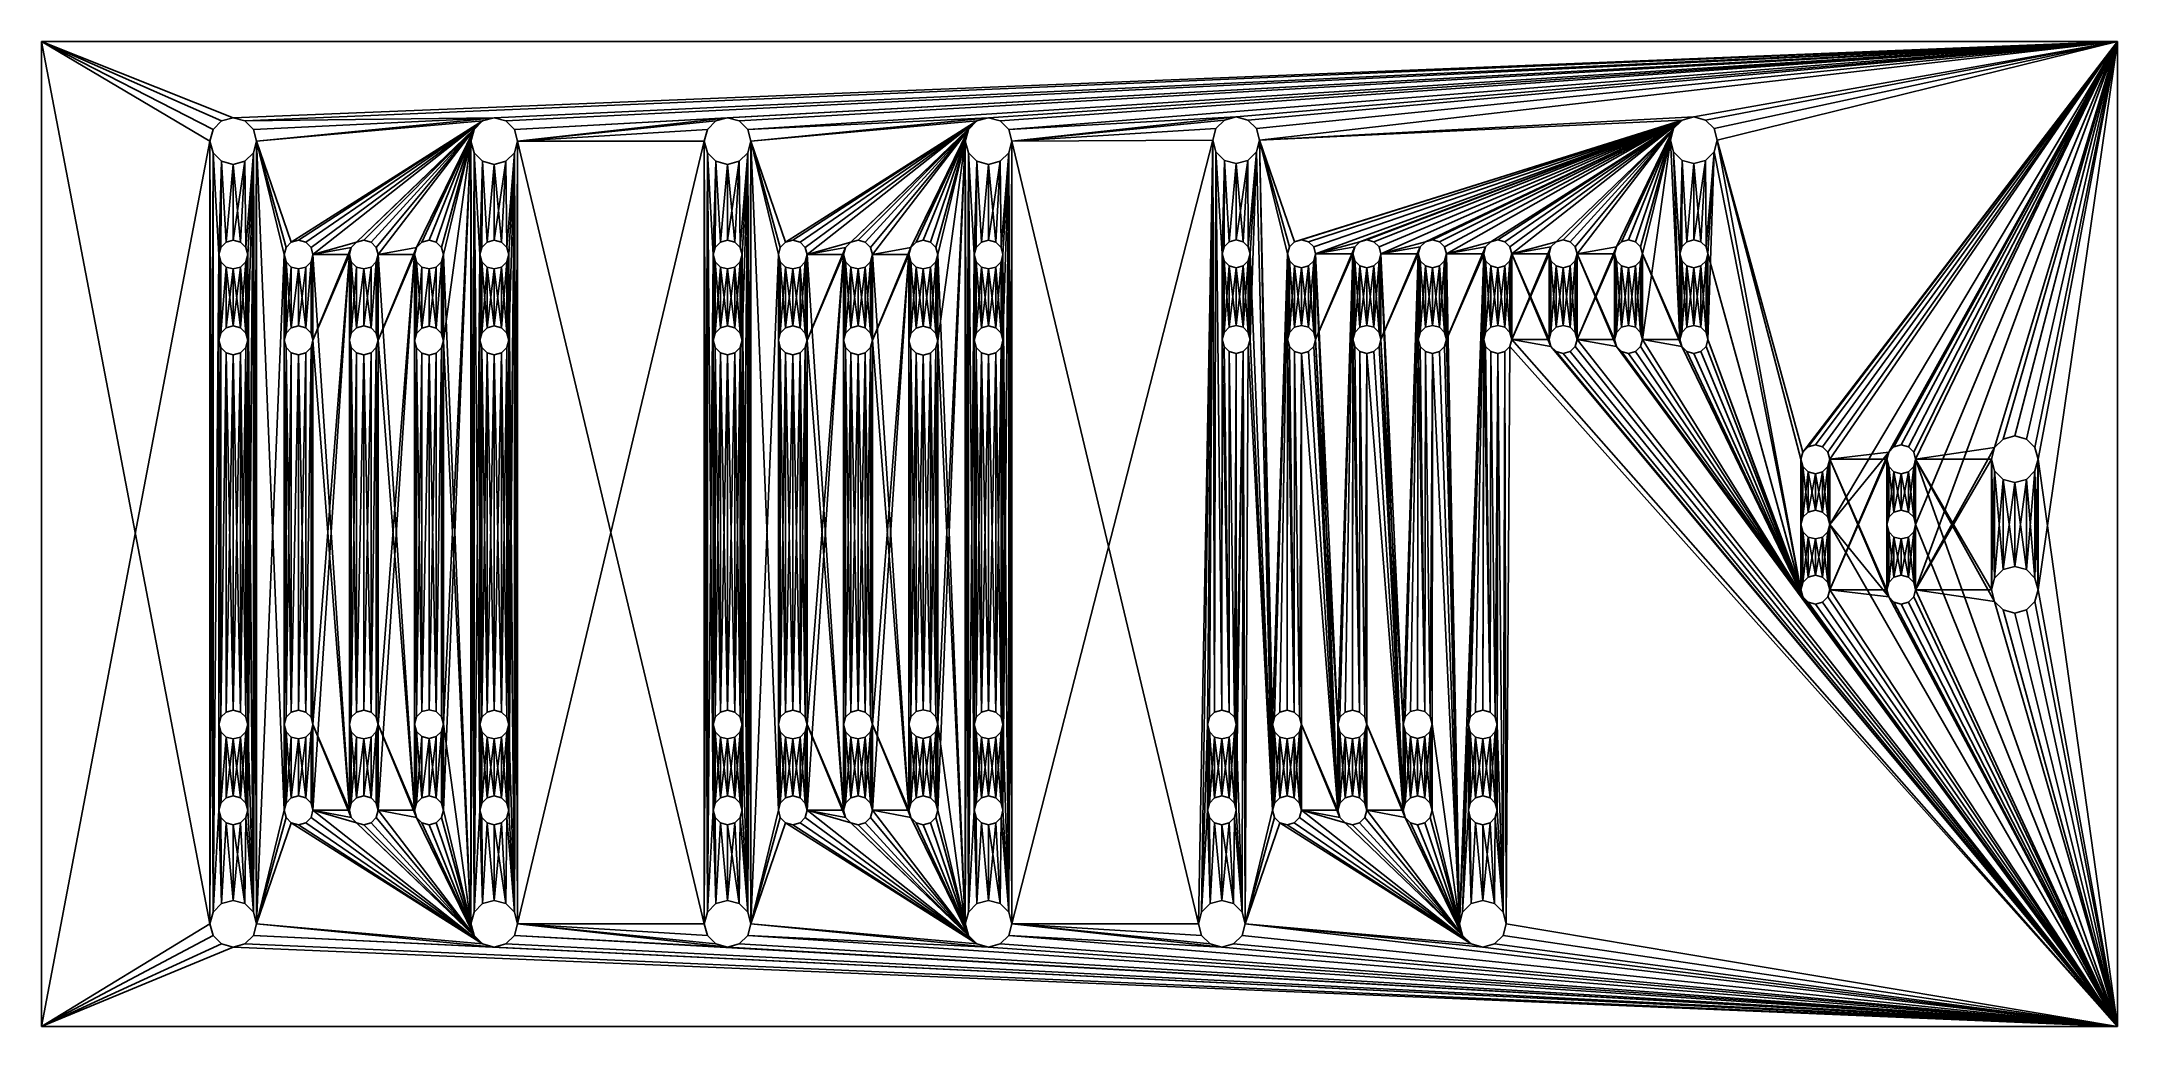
# Model space of a CAD drawing. Extents: x 0 to 5250, y 0 to 2492.
import ezdxf

# ---------------------------------------------------------------- set-up
doc = ezdxf.new("R2010")
doc.units = 0
for name, color, linetype in [('ID101', 244, 'CONTINUOUS'), ('ID107', 253, 'CONTINUOUS'), ('ID11', 253, 'CONTINUOUS'), ('ID113', 244, 'CONTINUOUS'), ('ID119', 253, 'CONTINUOUS'), ('ID125', 253, 'CONTINUOUS'), ('ID131', 244, 'CONTINUOUS'), ('ID137', 244, 'CONTINUOUS'), ('ID143', 253, 'CONTINUOUS'), ('ID149', 253, 'CONTINUOUS'), ('ID155', 253, 'CONTINUOUS'), ('ID161', 244, 'CONTINUOUS'), ('ID167', 253, 'CONTINUOUS'), ('ID173', 244, 'CONTINUOUS'), ('ID179', 253, 'CONTINUOUS'), ('ID185', 244, 'CONTINUOUS'), ('ID19', 253, 'CONTINUOUS'), ('ID191', 253, 'CONTINUOUS'), ('ID197', 244, 'CONTINUOUS'), ('ID203', 253, 'CONTINUOUS'), ('ID209', 253, 'CONTINUOUS'), ('ID215', 253, 'CONTINUOUS'), ('ID221', 253, 'CONTINUOUS'), ('ID227', 253, 'CONTINUOUS'), ('ID233', 253, 'CONTINUOUS'), ('ID239', 253, 'CONTINUOUS'), ('ID245', 253, 'CONTINUOUS'), ('ID25', 253, 'CONTINUOUS'), ('ID251', 253, 'CONTINUOUS'), ('ID257', 253, 'CONTINUOUS'), ('ID263', 253, 'CONTINUOUS'), ('ID269', 253, 'CONTINUOUS'), ('ID275', 253, 'CONTINUOUS'), ('ID281', 253, 'CONTINUOUS'), ('ID287', 253, 'CONTINUOUS'), ('ID293', 253, 'CONTINUOUS'), ('ID299', 253, 'CONTINUOUS'), ('ID305', 253, 'CONTINUOUS'), ('ID31', 244, 'CONTINUOUS'), ('ID311', 253, 'CONTINUOUS'), ('ID317', 253, 'CONTINUOUS'), ('ID323', 253, 'CONTINUOUS'), ('ID329', 253, 'CONTINUOUS'), ('ID335', 253, 'CONTINUOUS'), ('ID341', 253, 'CONTINUOUS'), ('ID347', 244, 'CONTINUOUS'), ('ID353', 244, 'CONTINUOUS'), ('ID359', 253, 'CONTINUOUS'), ('ID365', 253, 'CONTINUOUS'), ('ID371', 253, 'CONTINUOUS'), ('ID377', 253, 'CONTINUOUS'), ('ID383', 253, 'CONTINUOUS'), ('ID389', 253, 'CONTINUOUS'), ('ID39', 254, 'CONTINUOUS'), ('ID395', 253, 'CONTINUOUS'), ('ID401', 253, 'CONTINUOUS'), ('ID407', 253, 'CONTINUOUS'), ('ID413', 253, 'CONTINUOUS'), ('ID419', 253, 'CONTINUOUS'), ('ID425', 253, 'CONTINUOUS'), ('ID431', 253, 'CONTINUOUS'), ('ID437', 253, 'CONTINUOUS'), ('ID443', 253, 'CONTINUOUS'), ('ID449', 253, 'CONTINUOUS'), ('ID455', 253, 'CONTINUOUS'), ('ID461', 253, 'CONTINUOUS'), ('ID467', 253, 'CONTINUOUS'), ('ID473', 253, 'CONTINUOUS'), ('ID479', 253, 'CONTINUOUS'), ('ID485', 253, 'CONTINUOUS'), ('ID491', 253, 'CONTINUOUS'), ('ID497', 253, 'CONTINUOUS'), ('ID503', 253, 'CONTINUOUS'), ('ID509', 253, 'CONTINUOUS'), ('ID515', 253, 'CONTINUOUS'), ('ID52', 254, 'CONTINUOUS'), ('ID521', 253, 'CONTINUOUS'), ('ID527', 253, 'CONTINUOUS'), ('ID533', 253, 'CONTINUOUS'), ('ID539', 253, 'CONTINUOUS'), ('ID545', 253, 'CONTINUOUS'), ('ID551', 253, 'CONTINUOUS'), ('ID65', 244, 'CONTINUOUS'), ('ID71', 253, 'CONTINUOUS'), ('ID77', 244, 'CONTINUOUS'), ('ID83', 253, 'CONTINUOUS'), ('ID89', 253, 'CONTINUOUS'), ('ID95', 244, 'CONTINUOUS'), ('pcbgroup', 244, 'CONTINUOUS')]:
    doc.layers.add(name, color=color, linetype=linetype)

msp = doc.modelspace()

# ---------------------------------------------------------------- meshes
at = {"layer": 'ID101', "color": 244}
mesh = msp.add_polyface(dxfattribs=at)
corners = [(3036.109, 289.5079, 31.4961), (3044.016, 260, -31.4961), (3044.016, 260, 31.4961), (3036.109, 289.5079, -31.4961), (3014.508, 311.1091, 31.4961), (3014.508, 311.1091, -31.4961), (3036.109, 230.4921, -31.4961), (3036.109, 230.4921, 31.4961), (2985, 319.0157, -31.4961), (2985, 319.0157, 31.4961), (3014.508, 208.8909, 31.4961), (3014.508, 208.8909, -31.4961), (2955.492, 311.1091, -31.4961), (2955.492, 311.1091, 31.4961), (2985, 200.9843, 31.4961), (2985, 200.9843, -31.4961), (2933.891, 289.5079, -31.4961), (2933.891, 289.5079, 31.4961), (2955.492, 208.8909, 31.4961), (2955.492, 208.8909, -31.4961), (2925.984, 260, 31.4961), (2925.984, 260, -31.4961), (2933.891, 230.4921, -31.4961), (2933.891, 230.4921, 31.4961)]
mesh.append_faces([[corners[k] for k in face] for face in [(2, 1, 0), (3, 0, 1), (0, 3, 4), (5, 4, 3), (7, 6, 2), (1, 2, 6), (5, 8, 4), (9, 4, 8), (11, 6, 10), (7, 10, 6), (8, 12, 9), (13, 9, 12), (15, 11, 14), (10, 14, 11), (12, 16, 13), (17, 13, 16), (19, 15, 18), (14, 18, 15), (21, 20, 16), (17, 16, 20), (19, 18, 22), (23, 22, 18), (22, 23, 21), (20, 21, 23)]], dxfattribs={"color": 244})
at = {"layer": 'ID107', "color": 253}
mesh = msp.add_polyface(dxfattribs=at)
corners = [(4504.232, 1466.607, 31.4961), (4517.591, 1453.248, -31.4961), (4517.591, 1453.248, 31.4961), (4504.232, 1466.607, -31.4961), (4485.984, 1471.496, -31.4961), (4485.984, 1471.496, 31.4961), (4522.48, 1435, -31.4961), (4522.48, 1435, 31.4961), (4467.736, 1466.607, -31.4961), (4467.736, 1466.607, 31.4961), (4517.591, 1416.752, -31.4961), (4517.591, 1416.752, 31.4961), (4454.378, 1453.248, 31.4961), (4454.378, 1453.248, -31.4961), (4504.232, 1403.393, -31.4961), (4504.232, 1403.393, 31.4961), (4449.488, 1435, 31.4961), (4449.488, 1435, -31.4961), (4485.984, 1398.504, 31.4961), (4485.984, 1398.504, -31.4961), (4454.378, 1416.752, 31.4961), (4454.378, 1416.752, -31.4961), (4467.736, 1403.393, 31.4961), (4467.736, 1403.393, -31.4961)]
mesh.append_faces([[corners[k] for k in face] for face in [(2, 1, 0), (3, 0, 1), (3, 4, 0), (5, 0, 4), (7, 6, 2), (1, 2, 6), (4, 8, 5), (9, 5, 8), (11, 10, 7), (6, 7, 10), (13, 12, 8), (9, 8, 12), (15, 14, 11), (10, 11, 14), (17, 16, 13), (12, 13, 16), (19, 14, 18), (15, 18, 14), (21, 20, 17), (16, 17, 20), (23, 19, 22), (18, 22, 19), (23, 22, 21), (20, 21, 22)]], dxfattribs={"color": 253})
at = {"layer": 'ID11', "color": 253}
mesh = msp.add_polyface(dxfattribs=at)
corners = [(3613.393, 745.7677, -31.4961), (3626.752, 732.4092, 31.4961), (3626.752, 732.4092, -31.4961), (3613.393, 745.7677, 31.4961), (3645, 727.5197, -31.4961), (3645, 727.5197, 31.4961), (3608.504, 764.0157, -31.4961), (3608.504, 764.0157, 31.4961), (3663.248, 732.4092, -31.4961), (3663.248, 732.4092, 31.4961), (3613.393, 782.2638, -31.4961), (3613.393, 782.2638, 31.4961), (3676.607, 745.7677, 31.4961), (3676.607, 745.7677, -31.4961), (3626.752, 795.6223, -31.4961), (3626.752, 795.6223, 31.4961), (3681.496, 764.0157, 31.4961), (3681.496, 764.0157, -31.4961), (3645, 800.5118, 31.4961), (3645, 800.5118, -31.4961), (3676.607, 782.2638, 31.4961), (3676.607, 782.2638, -31.4961), (3663.248, 795.6223, 31.4961), (3663.248, 795.6223, -31.4961)]
mesh.append_faces([[corners[k] for k in face] for face in [(2, 1, 0), (3, 0, 1), (2, 4, 1), (5, 1, 4), (0, 3, 6), (7, 6, 3), (4, 8, 5), (9, 5, 8), (6, 7, 10), (11, 10, 7), (9, 8, 12), (13, 12, 8), (10, 11, 14), (15, 14, 11), (12, 13, 16), (17, 16, 13), (19, 14, 18), (15, 18, 14), (16, 17, 20), (21, 20, 17), (23, 19, 22), (18, 22, 19), (20, 21, 22), (23, 22, 21)]], dxfattribs={"color": 253})
at = {"layer": 'ID113', "color": 244}
mesh = msp.add_polyface(dxfattribs=at)
corners = [(1093.891, 289.5079, -31.4961), (1085.984, 260, 31.4961), (1085.984, 260, -31.4961), (1093.891, 289.5079, 31.4961), (1093.891, 230.4921, 31.4961), (1093.891, 230.4921, -31.4961), (1115.492, 311.1091, -31.4961), (1115.492, 311.1091, 31.4961), (1115.492, 208.8909, 31.4961), (1115.492, 208.8909, -31.4961), (1145, 319.0157, 31.4961), (1145, 319.0157, -31.4961), (1145, 200.9843, -31.4961), (1145, 200.9843, 31.4961), (1174.508, 311.1091, 31.4961), (1174.508, 311.1091, -31.4961), (1174.508, 208.8909, -31.4961), (1174.508, 208.8909, 31.4961), (1196.109, 289.5079, -31.4961), (1196.109, 289.5079, 31.4961), (1196.109, 230.4921, 31.4961), (1196.109, 230.4921, -31.4961), (1204.016, 260, -31.4961), (1204.016, 260, 31.4961)]
mesh.append_faces([[corners[k] for k in face] for face in [(2, 1, 0), (3, 0, 1), (5, 4, 2), (1, 2, 4), (0, 3, 6), (7, 6, 3), (9, 8, 5), (4, 5, 8), (11, 6, 10), (7, 10, 6), (9, 12, 8), (13, 8, 12), (15, 11, 14), (10, 14, 11), (12, 16, 13), (17, 13, 16), (19, 18, 14), (15, 14, 18), (17, 16, 20), (21, 20, 16), (23, 22, 19), (18, 19, 22), (20, 21, 23), (22, 23, 21)]], dxfattribs={"color": 244})
at = {"layer": 'ID119', "color": 253}
mesh = msp.add_polyface(dxfattribs=at)
corners = [(3682.677, 1773.622, 31.4961), (3664.961, 1768.875, -31.4961), (3682.677, 1773.622, -31.4961), (3664.961, 1768.875, 31.4961), (3651.991, 1755.906, 31.4961), (3651.991, 1755.906, -31.4961), (3700.394, 1768.875, 31.4961), (3700.394, 1768.875, -31.4961), (3647.244, 1738.189, 31.4961), (3647.244, 1738.189, -31.4961), (3713.363, 1755.906, -31.4961), (3713.363, 1755.906, 31.4961), (3651.991, 1720.472, 31.4961), (3651.991, 1720.472, -31.4961), (3718.11, 1738.189, -31.4961), (3718.11, 1738.189, 31.4961), (3664.961, 1707.503, 31.4961), (3664.961, 1707.503, -31.4961), (3713.363, 1720.472, -31.4961), (3713.363, 1720.472, 31.4961), (3682.677, 1702.756, -31.4961), (3682.677, 1702.756, 31.4961), (3700.394, 1707.503, -31.4961), (3700.394, 1707.503, 31.4961)]
mesh.append_faces([[corners[k] for k in face] for face in [(2, 1, 0), (3, 0, 1), (5, 4, 1), (3, 1, 4), (7, 2, 6), (0, 6, 2), (9, 8, 5), (4, 5, 8), (11, 10, 6), (7, 6, 10), (13, 12, 9), (8, 9, 12), (15, 14, 11), (10, 11, 14), (17, 16, 13), (12, 13, 16), (19, 18, 15), (14, 15, 18), (17, 20, 16), (21, 16, 20), (23, 22, 19), (18, 19, 22), (20, 22, 21), (23, 21, 22)]], dxfattribs={"color": 253})
at = {"layer": 'ID125', "color": 253}
mesh = msp.add_polyface(dxfattribs=at)
corners = [(2953.393, 528.7598, -31.4961), (2966.752, 515.4014, 31.4961), (2966.752, 515.4014, -31.4961), (2953.393, 528.7598, 31.4961), (2985, 510.5118, -31.4961), (2985, 510.5118, 31.4961), (2948.504, 547.0079, -31.4961), (2948.504, 547.0079, 31.4961), (3003.248, 515.4014, -31.4961), (3003.248, 515.4014, 31.4961), (2953.393, 565.2559, -31.4961), (2953.393, 565.2559, 31.4961), (3016.607, 528.7598, 31.4961), (3016.607, 528.7598, -31.4961), (2966.752, 578.6144, -31.4961), (2966.752, 578.6144, 31.4961), (3021.496, 547.0079, 31.4961), (3021.496, 547.0079, -31.4961), (2985, 583.5039, 31.4961), (2985, 583.5039, -31.4961), (3016.607, 565.2559, 31.4961), (3016.607, 565.2559, -31.4961), (3003.248, 578.6144, 31.4961), (3003.248, 578.6144, -31.4961)]
mesh.append_faces([[corners[k] for k in face] for face in [(2, 1, 0), (3, 0, 1), (2, 4, 1), (5, 1, 4), (0, 3, 6), (7, 6, 3), (4, 8, 5), (9, 5, 8), (6, 7, 10), (11, 10, 7), (9, 8, 12), (13, 12, 8), (10, 11, 14), (15, 14, 11), (12, 13, 16), (17, 16, 13), (19, 14, 18), (15, 18, 14), (16, 17, 20), (21, 20, 17), (23, 19, 22), (18, 22, 19), (20, 21, 22), (23, 22, 21)]], dxfattribs={"color": 253})
at = {"layer": 'ID131', "color": 244}
mesh = msp.add_polyface(dxfattribs=at)
corners = [(536.1091, 289.5079, 31.4961), (544.0157, 260, -31.4961), (544.0157, 260, 31.4961), (536.1091, 289.5079, -31.4961), (514.5079, 311.1091, 31.4961), (514.5079, 311.1091, -31.4961), (536.1091, 230.4921, -31.4961), (536.1091, 230.4921, 31.4961), (485, 319.0157, -31.4961), (485, 319.0157, 31.4961), (514.5079, 208.8909, 31.4961), (514.5079, 208.8909, -31.4961), (455.4921, 311.1091, -31.4961), (455.4921, 311.1091, 31.4961), (485, 200.9843, 31.4961), (485, 200.9843, -31.4961), (433.8909, 289.5079, 31.4961), (433.8909, 289.5079, -31.4961), (455.4921, 208.8909, 31.4961), (455.4921, 208.8909, -31.4961), (425.9843, 260, 31.4961), (425.9843, 260, -31.4961), (433.8909, 230.4921, -31.4961), (433.8909, 230.4921, 31.4961)]
mesh.append_faces([[corners[k] for k in face] for face in [(2, 1, 0), (3, 0, 1), (0, 3, 4), (5, 4, 3), (7, 6, 2), (1, 2, 6), (5, 8, 4), (9, 4, 8), (11, 6, 10), (7, 10, 6), (8, 12, 9), (13, 9, 12), (15, 11, 14), (10, 14, 11), (17, 16, 12), (13, 12, 16), (19, 15, 18), (14, 18, 15), (21, 20, 17), (16, 17, 20), (19, 18, 22), (23, 22, 18), (22, 23, 21), (20, 21, 23)]], dxfattribs={"color": 244})
at = {"layer": 'ID137', "color": 244}
mesh = msp.add_polyface(dxfattribs=at)
corners = [(2395, 319.0157, 31.4961), (2365.492, 311.1091, -31.4961), (2395, 319.0157, -31.4961), (2365.492, 311.1091, 31.4961), (2343.891, 289.5079, -31.4961), (2343.891, 289.5079, 31.4961), (2424.508, 311.1091, 31.4961), (2424.508, 311.1091, -31.4961), (2335.984, 260, 31.4961), (2335.984, 260, -31.4961), (2446.109, 289.5079, -31.4961), (2446.109, 289.5079, 31.4961), (2343.891, 230.4921, 31.4961), (2343.891, 230.4921, -31.4961), (2454.016, 260, -31.4961), (2454.016, 260, 31.4961), (2365.492, 208.8909, 31.4961), (2365.492, 208.8909, -31.4961), (2446.109, 230.4921, -31.4961), (2446.109, 230.4921, 31.4961), (2395, 200.9843, -31.4961), (2395, 200.9843, 31.4961), (2424.508, 208.8909, 31.4961), (2424.508, 208.8909, -31.4961)]
mesh.append_faces([[corners[k] for k in face] for face in [(2, 1, 0), (3, 0, 1), (1, 4, 3), (5, 3, 4), (7, 2, 6), (0, 6, 2), (9, 8, 4), (5, 4, 8), (11, 10, 6), (7, 6, 10), (13, 12, 9), (8, 9, 12), (15, 14, 11), (10, 11, 14), (17, 16, 13), (12, 13, 16), (19, 18, 15), (14, 15, 18), (17, 20, 16), (21, 16, 20), (23, 18, 22), (19, 22, 18), (20, 23, 21), (22, 21, 23)]], dxfattribs={"color": 244})
at = {"layer": 'ID143', "color": 253}
mesh = msp.add_polyface(dxfattribs=at)
corners = [(3021.26, 1919.291, 31.4961), (3038.976, 1924.038, -31.4961), (3021.26, 1919.291, -31.4961), (3038.976, 1924.038, 31.4961), (3051.946, 1937.008, 31.4961), (3051.946, 1937.008, -31.4961), (3003.543, 1924.038, 31.4961), (3003.543, 1924.038, -31.4961), (3056.693, 1954.724, 31.4961), (3056.693, 1954.724, -31.4961), (2990.574, 1937.008, -31.4961), (2990.574, 1937.008, 31.4961), (3051.946, 1972.441, 31.4961), (3051.946, 1972.441, -31.4961), (2985.827, 1954.724, -31.4961), (2985.827, 1954.724, 31.4961), (3038.976, 1985.41, 31.4961), (3038.976, 1985.41, -31.4961), (2990.574, 1972.441, -31.4961), (2990.574, 1972.441, 31.4961), (3021.26, 1990.157, -31.4961), (3021.26, 1990.157, 31.4961), (3003.543, 1985.41, -31.4961), (3003.543, 1985.41, 31.4961)]
mesh.append_faces([[corners[k] for k in face] for face in [(2, 1, 0), (3, 0, 1), (3, 1, 4), (5, 4, 1), (7, 2, 6), (0, 6, 2), (4, 5, 8), (9, 8, 5), (7, 6, 10), (11, 10, 6), (8, 9, 12), (13, 12, 9), (10, 11, 14), (15, 14, 11), (12, 13, 16), (17, 16, 13), (14, 15, 18), (19, 18, 15), (17, 20, 16), (21, 16, 20), (18, 19, 22), (23, 22, 19), (20, 22, 21), (23, 21, 22)]], dxfattribs={"color": 253})
at = {"layer": 'ID149', "color": 253}
mesh = msp.add_polyface(dxfattribs=at)
corners = [(4196.457, 1768.875, 31.4961), (4209.426, 1755.906, -31.4961), (4209.426, 1755.906, 31.4961), (4196.457, 1768.875, -31.4961), (4178.74, 1773.622, -31.4961), (4178.74, 1773.622, 31.4961), (4214.173, 1738.189, -31.4961), (4214.173, 1738.189, 31.4961), (4161.024, 1768.875, -31.4961), (4161.024, 1768.875, 31.4961), (4209.426, 1720.472, -31.4961), (4209.426, 1720.472, 31.4961), (4148.054, 1755.906, 31.4961), (4148.054, 1755.906, -31.4961), (4196.457, 1707.503, -31.4961), (4196.457, 1707.503, 31.4961), (4143.307, 1738.189, 31.4961), (4143.307, 1738.189, -31.4961), (4178.74, 1702.756, 31.4961), (4178.74, 1702.756, -31.4961), (4148.054, 1720.472, 31.4961), (4148.054, 1720.472, -31.4961), (4161.024, 1707.503, 31.4961), (4161.024, 1707.503, -31.4961)]
mesh.append_faces([[corners[k] for k in face] for face in [(2, 1, 0), (3, 0, 1), (3, 4, 0), (5, 0, 4), (7, 6, 2), (1, 2, 6), (4, 8, 5), (9, 5, 8), (11, 10, 7), (6, 7, 10), (13, 12, 8), (9, 8, 12), (15, 14, 11), (10, 11, 14), (17, 16, 13), (12, 13, 16), (19, 14, 18), (15, 18, 14), (21, 20, 17), (16, 17, 20), (23, 19, 22), (18, 22, 19), (23, 22, 21), (20, 21, 22)]], dxfattribs={"color": 253})
at = {"layer": 'ID155', "color": 253}
mesh = msp.add_polyface(dxfattribs=at)
corners = [(3181.607, 565.2559, 31.4961), (3186.496, 547.0079, -31.4961), (3186.496, 547.0079, 31.4961), (3181.607, 565.2559, -31.4961), (3168.248, 578.6144, 31.4961), (3168.248, 578.6144, -31.4961), (3181.607, 528.7598, -31.4961), (3181.607, 528.7598, 31.4961), (3150, 583.5039, -31.4961), (3150, 583.5039, 31.4961), (3168.248, 515.4014, -31.4961), (3168.248, 515.4014, 31.4961), (3131.752, 578.6144, -31.4961), (3131.752, 578.6144, 31.4961), (3150, 510.5118, 31.4961), (3150, 510.5118, -31.4961), (3118.393, 565.2559, 31.4961), (3118.393, 565.2559, -31.4961), (3131.752, 515.4014, 31.4961), (3131.752, 515.4014, -31.4961), (3113.504, 547.0079, 31.4961), (3113.504, 547.0079, -31.4961), (3118.393, 528.7598, -31.4961), (3118.393, 528.7598, 31.4961)]
mesh.append_faces([[corners[k] for k in face] for face in [(2, 1, 0), (3, 0, 1), (0, 3, 4), (5, 4, 3), (7, 6, 2), (1, 2, 6), (5, 8, 4), (9, 4, 8), (11, 10, 7), (6, 7, 10), (8, 12, 9), (13, 9, 12), (15, 10, 14), (11, 14, 10), (17, 16, 12), (13, 12, 16), (19, 15, 18), (14, 18, 15), (21, 20, 17), (16, 17, 20), (19, 18, 22), (23, 22, 18), (22, 23, 21), (20, 21, 23)]], dxfattribs={"color": 253})
at = {"layer": 'ID161', "color": 244}
mesh = msp.add_polyface(dxfattribs=at)
corners = [(1786.109, 289.5079, 31.4961), (1794.016, 260, -31.4961), (1794.016, 260, 31.4961), (1786.109, 289.5079, -31.4961), (1764.508, 311.1091, 31.4961), (1764.508, 311.1091, -31.4961), (1786.109, 230.4921, -31.4961), (1786.109, 230.4921, 31.4961), (1735, 319.0157, -31.4961), (1735, 319.0157, 31.4961), (1764.508, 208.8909, -31.4961), (1764.508, 208.8909, 31.4961), (1705.492, 311.1091, -31.4961), (1705.492, 311.1091, 31.4961), (1735, 200.9843, 31.4961), (1735, 200.9843, -31.4961), (1683.891, 289.5079, 31.4961), (1683.891, 289.5079, -31.4961), (1705.492, 208.8909, 31.4961), (1705.492, 208.8909, -31.4961), (1675.984, 260, 31.4961), (1675.984, 260, -31.4961), (1683.891, 230.4921, -31.4961), (1683.891, 230.4921, 31.4961)]
mesh.append_faces([[corners[k] for k in face] for face in [(2, 1, 0), (3, 0, 1), (0, 3, 4), (5, 4, 3), (7, 6, 2), (1, 2, 6), (5, 8, 4), (9, 4, 8), (11, 10, 7), (6, 7, 10), (8, 12, 9), (13, 9, 12), (15, 10, 14), (11, 14, 10), (17, 16, 12), (13, 12, 16), (19, 15, 18), (14, 18, 15), (21, 20, 17), (16, 17, 20), (19, 18, 22), (23, 22, 18), (22, 23, 21), (20, 21, 23)]], dxfattribs={"color": 244})
at = {"layer": 'ID167', "color": 253}
mesh = msp.add_polyface(dxfattribs=at)
corners = [(4702.992, 1233.504, 31.4961), (4721.24, 1238.393, -31.4961), (4702.992, 1233.504, -31.4961), (4721.24, 1238.393, 31.4961), (4734.599, 1251.752, 31.4961), (4734.599, 1251.752, -31.4961), (4684.744, 1238.393, 31.4961), (4684.744, 1238.393, -31.4961), (4739.488, 1270, 31.4961), (4739.488, 1270, -31.4961), (4671.386, 1251.752, -31.4961), (4671.386, 1251.752, 31.4961), (4734.599, 1288.248, 31.4961), (4734.599, 1288.248, -31.4961), (4666.496, 1270, -31.4961), (4666.496, 1270, 31.4961), (4721.24, 1301.607, 31.4961), (4721.24, 1301.607, -31.4961), (4671.386, 1288.248, -31.4961), (4671.386, 1288.248, 31.4961), (4702.992, 1306.496, -31.4961), (4702.992, 1306.496, 31.4961), (4684.744, 1301.607, -31.4961), (4684.744, 1301.607, 31.4961)]
mesh.append_faces([[corners[k] for k in face] for face in [(2, 1, 0), (3, 0, 1), (3, 1, 4), (5, 4, 1), (7, 2, 6), (0, 6, 2), (4, 5, 8), (9, 8, 5), (7, 6, 10), (11, 10, 6), (8, 9, 12), (13, 12, 9), (10, 11, 14), (15, 14, 11), (12, 13, 16), (17, 16, 13), (14, 15, 18), (19, 18, 15), (17, 20, 16), (21, 16, 20), (18, 19, 22), (23, 22, 19), (20, 22, 21), (23, 21, 22)]], dxfattribs={"color": 253})
at = {"layer": 'ID173', "color": 244}
mesh = msp.add_polyface(dxfattribs=at)
corners = [(2335.984, 2240, -31.4961), (2343.891, 2210.492, 31.4961), (2343.891, 2210.492, -31.4961), (2335.984, 2240, 31.4961), (2365.492, 2188.891, 31.4961), (2365.492, 2188.891, -31.4961), (2343.891, 2269.508, -31.4961), (2343.891, 2269.508, 31.4961), (2395, 2180.984, -31.4961), (2395, 2180.984, 31.4961), (2365.492, 2291.109, 31.4961), (2365.492, 2291.109, -31.4961), (2424.508, 2188.891, -31.4961), (2424.508, 2188.891, 31.4961), (2395, 2299.016, 31.4961), (2395, 2299.016, -31.4961), (2446.109, 2210.492, -31.4961), (2446.109, 2210.492, 31.4961), (2424.508, 2291.109, 31.4961), (2424.508, 2291.109, -31.4961), (2454.016, 2240, 31.4961), (2454.016, 2240, -31.4961), (2446.109, 2269.508, -31.4961), (2446.109, 2269.508, 31.4961)]
mesh.append_faces([[corners[k] for k in face] for face in [(2, 1, 0), (3, 0, 1), (5, 4, 2), (1, 2, 4), (0, 3, 6), (7, 6, 3), (5, 8, 4), (9, 4, 8), (11, 6, 10), (7, 10, 6), (8, 12, 9), (13, 9, 12), (15, 11, 14), (10, 14, 11), (12, 16, 13), (17, 13, 16), (19, 15, 18), (14, 18, 15), (17, 16, 20), (21, 20, 16), (23, 22, 18), (19, 18, 22), (20, 21, 23), (22, 23, 21)]], dxfattribs={"color": 244})
at = {"layer": 'ID179', "color": 253}
mesh = msp.add_polyface(dxfattribs=at)
corners = [(3443.504, 547.0079, -31.4961), (3448.393, 528.7598, 31.4961), (3448.393, 528.7598, -31.4961), (3443.504, 547.0079, 31.4961), (3461.752, 515.4014, 31.4961), (3461.752, 515.4014, -31.4961), (3448.393, 565.2559, -31.4961), (3448.393, 565.2559, 31.4961), (3480, 510.5118, -31.4961), (3480, 510.5118, 31.4961), (3461.752, 578.6144, -31.4961), (3461.752, 578.6144, 31.4961), (3498.248, 515.4014, -31.4961), (3498.248, 515.4014, 31.4961), (3480, 583.5039, 31.4961), (3480, 583.5039, -31.4961), (3511.607, 528.7598, 31.4961), (3511.607, 528.7598, -31.4961), (3498.248, 578.6144, 31.4961), (3498.248, 578.6144, -31.4961), (3516.496, 547.0079, 31.4961), (3516.496, 547.0079, -31.4961), (3511.607, 565.2559, -31.4961), (3511.607, 565.2559, 31.4961)]
mesh.append_faces([[corners[k] for k in face] for face in [(2, 1, 0), (3, 0, 1), (5, 4, 2), (1, 2, 4), (0, 3, 6), (7, 6, 3), (5, 8, 4), (9, 4, 8), (6, 7, 10), (11, 10, 7), (8, 12, 9), (13, 9, 12), (15, 10, 14), (11, 14, 10), (13, 12, 16), (17, 16, 12), (19, 15, 18), (14, 18, 15), (16, 17, 20), (21, 20, 17), (23, 22, 18), (19, 18, 22), (20, 21, 23), (22, 23, 21)]], dxfattribs={"color": 253})
at = {"layer": 'ID185', "color": 244}
mesh = msp.add_polyface(dxfattribs=at)
corners = [(1794.016, 2240, 31.4961), (1786.109, 2210.492, -31.4961), (1786.109, 2210.492, 31.4961), (1794.016, 2240, -31.4961), (1786.109, 2269.508, 31.4961), (1786.109, 2269.508, -31.4961), (1764.508, 2188.891, -31.4961), (1764.508, 2188.891, 31.4961), (1764.508, 2291.109, 31.4961), (1764.508, 2291.109, -31.4961), (1735, 2180.984, 31.4961), (1735, 2180.984, -31.4961), (1735, 2299.016, -31.4961), (1735, 2299.016, 31.4961), (1705.492, 2188.891, 31.4961), (1705.492, 2188.891, -31.4961), (1705.492, 2291.109, -31.4961), (1705.492, 2291.109, 31.4961), (1683.891, 2210.492, -31.4961), (1683.891, 2210.492, 31.4961), (1683.891, 2269.508, 31.4961), (1683.891, 2269.508, -31.4961), (1675.984, 2240, -31.4961), (1675.984, 2240, 31.4961)]
mesh.append_faces([[corners[k] for k in face] for face in [(2, 1, 0), (3, 0, 1), (0, 3, 4), (5, 4, 3), (7, 6, 2), (1, 2, 6), (4, 5, 8), (9, 8, 5), (11, 6, 10), (7, 10, 6), (9, 12, 8), (13, 8, 12), (15, 11, 14), (10, 14, 11), (12, 16, 13), (17, 13, 16), (15, 14, 18), (19, 18, 14), (21, 20, 16), (17, 16, 20), (18, 19, 22), (23, 22, 19), (22, 23, 21), (20, 21, 23)]], dxfattribs={"color": 244})
at = {"layer": 'ID19', "color": 253}
mesh = msp.add_polyface(dxfattribs=at)
corners = [(4031.102, 1768.875, 31.4961), (4044.072, 1755.906, -31.4961), (4044.072, 1755.906, 31.4961), (4031.102, 1768.875, -31.4961), (4013.386, 1773.622, -31.4961), (4013.386, 1773.622, 31.4961), (4048.819, 1738.189, -31.4961), (4048.819, 1738.189, 31.4961), (3995.669, 1768.875, -31.4961), (3995.669, 1768.875, 31.4961), (4044.072, 1720.472, -31.4961), (4044.072, 1720.472, 31.4961), (3982.7, 1755.906, 31.4961), (3982.7, 1755.906, -31.4961), (4031.102, 1707.503, -31.4961), (4031.102, 1707.503, 31.4961), (3977.953, 1738.189, 31.4961), (3977.953, 1738.189, -31.4961), (4013.386, 1702.756, 31.4961), (4013.386, 1702.756, -31.4961), (3982.7, 1720.472, 31.4961), (3982.7, 1720.472, -31.4961), (3995.669, 1707.503, 31.4961), (3995.669, 1707.503, -31.4961)]
mesh.append_faces([[corners[k] for k in face] for face in [(2, 1, 0), (3, 0, 1), (3, 4, 0), (5, 0, 4), (7, 6, 2), (1, 2, 6), (4, 8, 5), (9, 5, 8), (11, 10, 7), (6, 7, 10), (13, 12, 8), (9, 8, 12), (15, 14, 11), (10, 11, 14), (17, 16, 13), (12, 13, 16), (19, 14, 18), (15, 18, 14), (21, 20, 17), (16, 17, 20), (23, 19, 22), (18, 22, 19), (23, 22, 21), (20, 21, 22)]], dxfattribs={"color": 253})
at = {"layer": 'ID191', "color": 253}
mesh = msp.add_polyface(dxfattribs=at)
corners = [(3296.752, 578.6144, -31.4961), (3283.393, 565.2559, 31.4961), (3283.393, 565.2559, -31.4961), (3296.752, 578.6144, 31.4961), (3278.504, 547.0079, 31.4961), (3278.504, 547.0079, -31.4961), (3315, 583.5039, 31.4961), (3315, 583.5039, -31.4961), (3283.393, 528.7598, 31.4961), (3283.393, 528.7598, -31.4961), (3333.248, 578.6144, 31.4961), (3333.248, 578.6144, -31.4961), (3296.752, 515.4014, 31.4961), (3296.752, 515.4014, -31.4961), (3346.607, 565.2559, -31.4961), (3346.607, 565.2559, 31.4961), (3315, 510.5118, -31.4961), (3315, 510.5118, 31.4961), (3351.496, 547.0079, -31.4961), (3351.496, 547.0079, 31.4961), (3333.248, 515.4014, -31.4961), (3333.248, 515.4014, 31.4961), (3346.607, 528.7598, -31.4961), (3346.607, 528.7598, 31.4961)]
mesh.append_faces([[corners[k] for k in face] for face in [(2, 1, 0), (3, 0, 1), (5, 4, 2), (1, 2, 4), (7, 0, 6), (3, 6, 0), (9, 8, 5), (4, 5, 8), (11, 7, 10), (6, 10, 7), (13, 12, 9), (8, 9, 12), (15, 14, 10), (11, 10, 14), (13, 16, 12), (17, 12, 16), (19, 18, 15), (14, 15, 18), (16, 20, 17), (21, 17, 20), (23, 22, 19), (18, 19, 22), (21, 20, 23), (22, 23, 20)]], dxfattribs={"color": 253})
at = {"layer": 'ID197', "color": 244}
mesh = msp.add_polyface(dxfattribs=at)
corners = [(1174.508, 2291.109, 31.4961), (1196.109, 2269.508, -31.4961), (1196.109, 2269.508, 31.4961), (1174.508, 2291.109, -31.4961), (1145, 2299.016, -31.4961), (1145, 2299.016, 31.4961), (1204.016, 2240, -31.4961), (1204.016, 2240, 31.4961), (1115.492, 2291.109, -31.4961), (1115.492, 2291.109, 31.4961), (1196.109, 2210.492, -31.4961), (1196.109, 2210.492, 31.4961), (1093.891, 2269.508, 31.4961), (1093.891, 2269.508, -31.4961), (1174.508, 2188.891, -31.4961), (1174.508, 2188.891, 31.4961), (1085.984, 2240, 31.4961), (1085.984, 2240, -31.4961), (1145, 2180.984, 31.4961), (1145, 2180.984, -31.4961), (1093.891, 2210.492, 31.4961), (1093.891, 2210.492, -31.4961), (1115.492, 2188.891, 31.4961), (1115.492, 2188.891, -31.4961)]
mesh.append_faces([[corners[k] for k in face] for face in [(2, 1, 0), (3, 0, 1), (3, 4, 0), (5, 0, 4), (7, 6, 2), (1, 2, 6), (4, 8, 5), (9, 5, 8), (11, 10, 7), (6, 7, 10), (13, 12, 8), (9, 8, 12), (15, 14, 11), (10, 11, 14), (17, 16, 13), (12, 13, 16), (19, 14, 18), (15, 18, 14), (21, 20, 17), (16, 17, 20), (23, 19, 22), (18, 22, 19), (23, 22, 21), (20, 21, 22)]], dxfattribs={"color": 244})
at = {"layer": 'ID203', "color": 253}
mesh = msp.add_polyface(dxfattribs=at)
corners = [(3321.283, 1972.441, -31.4961), (3316.535, 1954.724, 31.4961), (3316.535, 1954.724, -31.4961), (3321.283, 1972.441, 31.4961), (3321.283, 1937.008, 31.4961), (3321.283, 1937.008, -31.4961), (3334.252, 1985.41, -31.4961), (3334.252, 1985.41, 31.4961), (3334.252, 1924.038, 31.4961), (3334.252, 1924.038, -31.4961), (3351.969, 1990.157, 31.4961), (3351.969, 1990.157, -31.4961), (3351.969, 1919.291, -31.4961), (3351.969, 1919.291, 31.4961), (3369.685, 1985.41, 31.4961), (3369.685, 1985.41, -31.4961), (3369.685, 1924.038, -31.4961), (3369.685, 1924.038, 31.4961), (3382.654, 1972.441, -31.4961), (3382.654, 1972.441, 31.4961), (3382.654, 1937.008, 31.4961), (3382.654, 1937.008, -31.4961), (3387.402, 1954.724, -31.4961), (3387.402, 1954.724, 31.4961)]
mesh.append_faces([[corners[k] for k in face] for face in [(2, 1, 0), (3, 0, 1), (5, 4, 2), (1, 2, 4), (0, 3, 6), (7, 6, 3), (9, 8, 5), (4, 5, 8), (11, 6, 10), (7, 10, 6), (9, 12, 8), (13, 8, 12), (15, 11, 14), (10, 14, 11), (12, 16, 13), (17, 13, 16), (19, 18, 14), (15, 14, 18), (17, 16, 20), (21, 20, 16), (23, 22, 19), (18, 19, 22), (20, 21, 23), (22, 23, 21)]], dxfattribs={"color": 253})
at = {"layer": 'ID209', "color": 253}
mesh = msp.add_polyface(dxfattribs=at)
corners = [(3155.928, 1972.441, -31.4961), (3151.181, 1954.724, 31.4961), (3151.181, 1954.724, -31.4961), (3155.928, 1972.441, 31.4961), (3155.928, 1937.008, 31.4961), (3155.928, 1937.008, -31.4961), (3168.898, 1985.41, -31.4961), (3168.898, 1985.41, 31.4961), (3168.898, 1924.038, 31.4961), (3168.898, 1924.038, -31.4961), (3186.614, 1990.157, 31.4961), (3186.614, 1990.157, -31.4961), (3186.614, 1919.291, -31.4961), (3186.614, 1919.291, 31.4961), (3204.331, 1985.41, 31.4961), (3204.331, 1985.41, -31.4961), (3204.331, 1924.038, -31.4961), (3204.331, 1924.038, 31.4961), (3217.3, 1972.441, -31.4961), (3217.3, 1972.441, 31.4961), (3217.3, 1937.008, 31.4961), (3217.3, 1937.008, -31.4961), (3222.047, 1954.724, -31.4961), (3222.047, 1954.724, 31.4961)]
mesh.append_faces([[corners[k] for k in face] for face in [(2, 1, 0), (3, 0, 1), (5, 4, 2), (1, 2, 4), (0, 3, 6), (7, 6, 3), (9, 8, 5), (4, 5, 8), (11, 6, 10), (7, 10, 6), (9, 12, 8), (13, 8, 12), (15, 11, 14), (10, 14, 11), (12, 16, 13), (17, 13, 16), (19, 18, 14), (15, 14, 18), (17, 16, 20), (21, 20, 16), (23, 22, 19), (18, 19, 22), (20, 21, 23), (22, 23, 21)]], dxfattribs={"color": 253})
at = {"layer": 'ID215', "color": 253}
mesh = msp.add_polyface(dxfattribs=at)
corners = [(2395, 1772.48, 31.4961), (2376.752, 1767.591, -31.4961), (2395, 1772.48, -31.4961), (2376.752, 1767.591, 31.4961), (2363.393, 1754.232, 31.4961), (2363.393, 1754.232, -31.4961), (2413.248, 1767.591, 31.4961), (2413.248, 1767.591, -31.4961), (2358.504, 1735.984, 31.4961), (2358.504, 1735.984, -31.4961), (2426.607, 1754.232, -31.4961), (2426.607, 1754.232, 31.4961), (2363.393, 1717.736, 31.4961), (2363.393, 1717.736, -31.4961), (2431.496, 1735.984, -31.4961), (2431.496, 1735.984, 31.4961), (2376.752, 1704.378, 31.4961), (2376.752, 1704.378, -31.4961), (2426.607, 1717.736, -31.4961), (2426.607, 1717.736, 31.4961), (2395, 1699.488, -31.4961), (2395, 1699.488, 31.4961), (2413.248, 1704.378, -31.4961), (2413.248, 1704.378, 31.4961)]
mesh.append_faces([[corners[k] for k in face] for face in [(2, 1, 0), (3, 0, 1), (5, 4, 1), (3, 1, 4), (7, 2, 6), (0, 6, 2), (9, 8, 5), (4, 5, 8), (11, 10, 6), (7, 6, 10), (13, 12, 9), (8, 9, 12), (15, 14, 11), (10, 11, 14), (17, 16, 13), (12, 13, 16), (19, 18, 15), (14, 15, 18), (17, 20, 16), (21, 16, 20), (23, 22, 19), (18, 19, 22), (20, 22, 21), (23, 21, 22)]], dxfattribs={"color": 253})
at = {"layer": 'ID221', "color": 253}
mesh = msp.add_polyface(dxfattribs=at)
corners = [(2261.607, 1753.248, 31.4961), (2266.496, 1735, -31.4961), (2266.496, 1735, 31.4961), (2261.607, 1753.248, -31.4961), (2248.248, 1766.607, 31.4961), (2248.248, 1766.607, -31.4961), (2261.607, 1716.752, -31.4961), (2261.607, 1716.752, 31.4961), (2230, 1771.496, -31.4961), (2230, 1771.496, 31.4961), (2248.248, 1703.393, -31.4961), (2248.248, 1703.393, 31.4961), (2211.752, 1766.607, -31.4961), (2211.752, 1766.607, 31.4961), (2230, 1698.504, 31.4961), (2230, 1698.504, -31.4961), (2198.393, 1753.248, 31.4961), (2198.393, 1753.248, -31.4961), (2211.752, 1703.393, 31.4961), (2211.752, 1703.393, -31.4961), (2193.504, 1735, 31.4961), (2193.504, 1735, -31.4961), (2198.393, 1716.752, -31.4961), (2198.393, 1716.752, 31.4961)]
mesh.append_faces([[corners[k] for k in face] for face in [(2, 1, 0), (3, 0, 1), (0, 3, 4), (5, 4, 3), (7, 6, 2), (1, 2, 6), (5, 8, 4), (9, 4, 8), (11, 10, 7), (6, 7, 10), (8, 12, 9), (13, 9, 12), (15, 10, 14), (11, 14, 10), (17, 16, 12), (13, 12, 16), (19, 15, 18), (14, 18, 15), (21, 20, 17), (16, 17, 20), (19, 18, 22), (23, 22, 18), (22, 23, 21), (20, 21, 23)]], dxfattribs={"color": 253})
at = {"layer": 'ID227', "color": 253}
mesh = msp.add_polyface(dxfattribs=at)
corners = [(2376.752, 1984.599, -31.4961), (2363.393, 1971.24, 31.4961), (2363.393, 1971.24, -31.4961), (2376.752, 1984.599, 31.4961), (2358.504, 1952.992, 31.4961), (2358.504, 1952.992, -31.4961), (2395, 1989.488, 31.4961), (2395, 1989.488, -31.4961), (2363.393, 1934.744, 31.4961), (2363.393, 1934.744, -31.4961), (2413.248, 1984.599, 31.4961), (2413.248, 1984.599, -31.4961), (2376.752, 1921.386, 31.4961), (2376.752, 1921.386, -31.4961), (2426.607, 1971.24, -31.4961), (2426.607, 1971.24, 31.4961), (2395, 1916.496, -31.4961), (2395, 1916.496, 31.4961), (2431.496, 1952.992, -31.4961), (2431.496, 1952.992, 31.4961), (2413.248, 1921.386, -31.4961), (2413.248, 1921.386, 31.4961), (2426.607, 1934.744, -31.4961), (2426.607, 1934.744, 31.4961)]
mesh.append_faces([[corners[k] for k in face] for face in [(2, 1, 0), (3, 0, 1), (5, 4, 2), (1, 2, 4), (7, 0, 6), (3, 6, 0), (9, 8, 5), (4, 5, 8), (11, 7, 10), (6, 10, 7), (13, 12, 9), (8, 9, 12), (15, 14, 10), (11, 10, 14), (13, 16, 12), (17, 12, 16), (19, 18, 15), (14, 15, 18), (16, 20, 17), (21, 17, 20), (23, 22, 19), (18, 19, 22), (21, 20, 23), (22, 23, 20)]], dxfattribs={"color": 253})
at = {"layer": 'ID233', "color": 253}
mesh = msp.add_polyface(dxfattribs=at)
corners = [(2096.607, 1717.736, 31.4961), (2083.248, 1704.378, -31.4961), (2083.248, 1704.378, 31.4961), (2096.607, 1717.736, -31.4961), (2101.496, 1735.984, 31.4961), (2101.496, 1735.984, -31.4961), (2065, 1699.488, 31.4961), (2065, 1699.488, -31.4961), (2096.607, 1754.232, 31.4961), (2096.607, 1754.232, -31.4961), (2046.752, 1704.378, 31.4961), (2046.752, 1704.378, -31.4961), (2083.248, 1767.591, 31.4961), (2083.248, 1767.591, -31.4961), (2033.393, 1717.736, -31.4961), (2033.393, 1717.736, 31.4961), (2065, 1772.48, -31.4961), (2065, 1772.48, 31.4961), (2028.504, 1735.984, -31.4961), (2028.504, 1735.984, 31.4961), (2046.752, 1767.591, -31.4961), (2046.752, 1767.591, 31.4961), (2033.393, 1754.232, -31.4961), (2033.393, 1754.232, 31.4961)]
mesh.append_faces([[corners[k] for k in face] for face in [(2, 1, 0), (3, 0, 1), (0, 3, 4), (5, 4, 3), (7, 1, 6), (2, 6, 1), (4, 5, 8), (9, 8, 5), (11, 7, 10), (6, 10, 7), (8, 9, 12), (13, 12, 9), (11, 10, 14), (15, 14, 10), (13, 16, 12), (17, 12, 16), (14, 15, 18), (19, 18, 15), (16, 20, 17), (21, 17, 20), (18, 19, 22), (23, 22, 19), (22, 23, 20), (21, 20, 23)]], dxfattribs={"color": 253})
at = {"layer": 'ID239', "color": 253}
mesh = msp.add_polyface(dxfattribs=at)
corners = [(1931.607, 1754.232, 31.4961), (1936.496, 1735.984, -31.4961), (1936.496, 1735.984, 31.4961), (1931.607, 1754.232, -31.4961), (1918.248, 1767.591, 31.4961), (1918.248, 1767.591, -31.4961), (1931.607, 1717.736, -31.4961), (1931.607, 1717.736, 31.4961), (1900, 1772.48, -31.4961), (1900, 1772.48, 31.4961), (1918.248, 1704.378, -31.4961), (1918.248, 1704.378, 31.4961), (1881.752, 1767.591, -31.4961), (1881.752, 1767.591, 31.4961), (1900, 1699.488, 31.4961), (1900, 1699.488, -31.4961), (1868.393, 1754.232, 31.4961), (1868.393, 1754.232, -31.4961), (1881.752, 1704.378, 31.4961), (1881.752, 1704.378, -31.4961), (1863.504, 1735.984, 31.4961), (1863.504, 1735.984, -31.4961), (1868.393, 1717.736, -31.4961), (1868.393, 1717.736, 31.4961)]
mesh.append_faces([[corners[k] for k in face] for face in [(2, 1, 0), (3, 0, 1), (0, 3, 4), (5, 4, 3), (7, 6, 2), (1, 2, 6), (5, 8, 4), (9, 4, 8), (11, 10, 7), (6, 7, 10), (8, 12, 9), (13, 9, 12), (15, 10, 14), (11, 14, 10), (17, 16, 12), (13, 12, 16), (19, 15, 18), (14, 18, 15), (21, 20, 17), (16, 17, 20), (19, 18, 22), (23, 22, 18), (22, 23, 21), (20, 21, 23)]], dxfattribs={"color": 253})
at = {"layer": 'ID245', "color": 253}
mesh = msp.add_polyface(dxfattribs=at)
corners = [(1716.752, 1767.591, -31.4961), (1703.393, 1754.232, 31.4961), (1703.393, 1754.232, -31.4961), (1716.752, 1767.591, 31.4961), (1698.504, 1735.984, 31.4961), (1698.504, 1735.984, -31.4961), (1735, 1772.48, 31.4961), (1735, 1772.48, -31.4961), (1703.393, 1717.736, 31.4961), (1703.393, 1717.736, -31.4961), (1753.248, 1767.591, 31.4961), (1753.248, 1767.591, -31.4961), (1716.752, 1704.378, 31.4961), (1716.752, 1704.378, -31.4961), (1766.607, 1754.232, -31.4961), (1766.607, 1754.232, 31.4961), (1735, 1699.488, -31.4961), (1735, 1699.488, 31.4961), (1771.496, 1735.984, -31.4961), (1771.496, 1735.984, 31.4961), (1753.248, 1704.378, -31.4961), (1753.248, 1704.378, 31.4961), (1766.607, 1717.736, -31.4961), (1766.607, 1717.736, 31.4961)]
mesh.append_faces([[corners[k] for k in face] for face in [(2, 1, 0), (3, 0, 1), (5, 4, 2), (1, 2, 4), (7, 0, 6), (3, 6, 0), (9, 8, 5), (4, 5, 8), (11, 7, 10), (6, 10, 7), (13, 12, 9), (8, 9, 12), (15, 14, 10), (11, 10, 14), (13, 16, 12), (17, 12, 16), (19, 18, 15), (14, 15, 18), (16, 20, 17), (21, 17, 20), (23, 22, 19), (18, 19, 22), (21, 20, 23), (22, 23, 20)]], dxfattribs={"color": 253})
at = {"layer": 'ID25', "color": 253}
mesh = msp.add_polyface(dxfattribs=at)
corners = [(4702.992, 1068.504, 31.4961), (4721.24, 1073.393, -31.4961), (4702.992, 1068.504, -31.4961), (4721.24, 1073.393, 31.4961), (4734.599, 1086.752, 31.4961), (4734.599, 1086.752, -31.4961), (4684.744, 1073.393, 31.4961), (4684.744, 1073.393, -31.4961), (4739.488, 1105, 31.4961), (4739.488, 1105, -31.4961), (4671.386, 1086.752, -31.4961), (4671.386, 1086.752, 31.4961), (4734.599, 1123.248, 31.4961), (4734.599, 1123.248, -31.4961), (4666.496, 1105, -31.4961), (4666.496, 1105, 31.4961), (4721.24, 1136.607, 31.4961), (4721.24, 1136.607, -31.4961), (4671.386, 1123.248, -31.4961), (4671.386, 1123.248, 31.4961), (4702.992, 1141.496, -31.4961), (4702.992, 1141.496, 31.4961), (4684.744, 1136.607, -31.4961), (4684.744, 1136.607, 31.4961)]
mesh.append_faces([[corners[k] for k in face] for face in [(2, 1, 0), (3, 0, 1), (3, 1, 4), (5, 4, 1), (7, 2, 6), (0, 6, 2), (4, 5, 8), (9, 8, 5), (7, 6, 10), (11, 10, 6), (8, 9, 12), (13, 12, 9), (10, 11, 14), (15, 14, 11), (12, 13, 16), (17, 16, 13), (14, 15, 18), (19, 18, 15), (17, 20, 16), (21, 16, 20), (18, 19, 22), (23, 22, 19), (20, 22, 21), (23, 21, 22)]], dxfattribs={"color": 253})
at = {"layer": 'ID251', "color": 253}
mesh = msp.add_polyface(dxfattribs=at)
corners = [(516.6065, 1971.24, 31.4961), (521.4961, 1952.992, -31.4961), (521.4961, 1952.992, 31.4961), (516.6065, 1971.24, -31.4961), (503.248, 1984.599, 31.4961), (503.248, 1984.599, -31.4961), (516.6065, 1934.744, -31.4961), (516.6065, 1934.744, 31.4961), (485, 1989.488, -31.4961), (485, 1989.488, 31.4961), (503.248, 1921.386, -31.4961), (503.248, 1921.386, 31.4961), (466.752, 1984.599, -31.4961), (466.752, 1984.599, 31.4961), (485, 1916.496, 31.4961), (485, 1916.496, -31.4961), (453.3935, 1971.24, 31.4961), (453.3935, 1971.24, -31.4961), (466.752, 1921.386, 31.4961), (466.752, 1921.386, -31.4961), (448.5039, 1952.992, 31.4961), (448.5039, 1952.992, -31.4961), (453.3935, 1934.744, 31.4961), (453.3935, 1934.744, -31.4961)]
mesh.append_faces([[corners[k] for k in face] for face in [(2, 1, 0), (3, 0, 1), (0, 3, 4), (5, 4, 3), (7, 6, 2), (1, 2, 6), (5, 8, 4), (9, 4, 8), (11, 10, 7), (6, 7, 10), (8, 12, 9), (13, 9, 12), (15, 10, 14), (11, 14, 10), (17, 16, 12), (13, 12, 16), (19, 15, 18), (14, 18, 15), (21, 20, 17), (16, 17, 20), (23, 19, 22), (18, 22, 19), (23, 22, 21), (20, 21, 22)]], dxfattribs={"color": 253})
at = {"layer": 'ID257', "color": 253}
mesh = msp.add_polyface(dxfattribs=at)
corners = [(650, 1916.496, 31.4961), (668.248, 1921.386, -31.4961), (650, 1916.496, -31.4961), (668.248, 1921.386, 31.4961), (681.6065, 1934.744, -31.4961), (681.6065, 1934.744, 31.4961), (631.752, 1921.386, 31.4961), (631.752, 1921.386, -31.4961), (686.4961, 1952.992, 31.4961), (686.4961, 1952.992, -31.4961), (618.3935, 1934.744, -31.4961), (618.3935, 1934.744, 31.4961), (681.6065, 1971.24, 31.4961), (681.6065, 1971.24, -31.4961), (613.5039, 1952.992, -31.4961), (613.5039, 1952.992, 31.4961), (668.248, 1984.599, 31.4961), (668.248, 1984.599, -31.4961), (618.3935, 1971.24, -31.4961), (618.3935, 1971.24, 31.4961), (650, 1989.488, -31.4961), (650, 1989.488, 31.4961), (631.752, 1984.599, 31.4961), (631.752, 1984.599, -31.4961)]
mesh.append_faces([[corners[k] for k in face] for face in [(2, 1, 0), (3, 0, 1), (1, 4, 3), (5, 3, 4), (7, 2, 6), (0, 6, 2), (5, 4, 8), (9, 8, 4), (7, 6, 10), (11, 10, 6), (8, 9, 12), (13, 12, 9), (10, 11, 14), (15, 14, 11), (12, 13, 16), (17, 16, 13), (14, 15, 18), (19, 18, 15), (17, 20, 16), (21, 16, 20), (23, 18, 22), (19, 22, 18), (20, 23, 21), (22, 21, 23)]], dxfattribs={"color": 253})
at = {"layer": 'ID263', "color": 253}
mesh = msp.add_polyface(dxfattribs=at)
corners = [(846.6065, 1971.24, 31.4961), (851.4961, 1952.992, -31.4961), (851.4961, 1952.992, 31.4961), (846.6065, 1971.24, -31.4961), (833.248, 1984.599, 31.4961), (833.248, 1984.599, -31.4961), (846.6065, 1934.744, -31.4961), (846.6065, 1934.744, 31.4961), (815, 1989.488, -31.4961), (815, 1989.488, 31.4961), (833.248, 1921.386, 31.4961), (833.248, 1921.386, -31.4961), (796.752, 1984.599, -31.4961), (796.752, 1984.599, 31.4961), (815, 1916.496, 31.4961), (815, 1916.496, -31.4961), (783.3935, 1971.24, -31.4961), (783.3935, 1971.24, 31.4961), (796.752, 1921.386, 31.4961), (796.752, 1921.386, -31.4961), (778.5039, 1952.992, 31.4961), (778.5039, 1952.992, -31.4961), (783.3935, 1934.744, -31.4961), (783.3935, 1934.744, 31.4961)]
mesh.append_faces([[corners[k] for k in face] for face in [(2, 1, 0), (3, 0, 1), (0, 3, 4), (5, 4, 3), (7, 6, 2), (1, 2, 6), (5, 8, 4), (9, 4, 8), (11, 6, 10), (7, 10, 6), (8, 12, 9), (13, 9, 12), (15, 11, 14), (10, 14, 11), (12, 16, 13), (17, 13, 16), (19, 15, 18), (14, 18, 15), (21, 20, 16), (17, 16, 20), (19, 18, 22), (23, 22, 18), (22, 23, 21), (20, 21, 23)]], dxfattribs={"color": 253})
at = {"layer": 'ID269', "color": 253}
mesh = msp.add_polyface(dxfattribs=at)
corners = [(1011.607, 1971.24, 31.4961), (1016.496, 1952.992, -31.4961), (1016.496, 1952.992, 31.4961), (1011.607, 1971.24, -31.4961), (998.248, 1984.599, 31.4961), (998.248, 1984.599, -31.4961), (1011.607, 1934.744, -31.4961), (1011.607, 1934.744, 31.4961), (980, 1989.488, -31.4961), (980, 1989.488, 31.4961), (998.248, 1921.386, 31.4961), (998.248, 1921.386, -31.4961), (961.752, 1984.599, -31.4961), (961.752, 1984.599, 31.4961), (980, 1916.496, 31.4961), (980, 1916.496, -31.4961), (948.3935, 1971.24, -31.4961), (948.3935, 1971.24, 31.4961), (961.752, 1921.386, 31.4961), (961.752, 1921.386, -31.4961), (943.5039, 1952.992, 31.4961), (943.5039, 1952.992, -31.4961), (948.3935, 1934.744, -31.4961), (948.3935, 1934.744, 31.4961)]
mesh.append_faces([[corners[k] for k in face] for face in [(2, 1, 0), (3, 0, 1), (0, 3, 4), (5, 4, 3), (7, 6, 2), (1, 2, 6), (5, 8, 4), (9, 4, 8), (11, 6, 10), (7, 10, 6), (8, 12, 9), (13, 9, 12), (15, 11, 14), (10, 14, 11), (12, 16, 13), (17, 13, 16), (19, 15, 18), (14, 18, 15), (21, 20, 16), (17, 16, 20), (19, 18, 22), (23, 22, 18), (22, 23, 21), (20, 21, 23)]], dxfattribs={"color": 253})
at = {"layer": 'ID275', "color": 253}
mesh = msp.add_polyface(dxfattribs=at)
corners = [(1176.607, 1971.24, 31.4961), (1181.496, 1952.992, -31.4961), (1181.496, 1952.992, 31.4961), (1176.607, 1971.24, -31.4961), (1163.248, 1984.599, 31.4961), (1163.248, 1984.599, -31.4961), (1176.607, 1934.744, -31.4961), (1176.607, 1934.744, 31.4961), (1145, 1989.488, -31.4961), (1145, 1989.488, 31.4961), (1163.248, 1921.386, -31.4961), (1163.248, 1921.386, 31.4961), (1126.752, 1984.599, -31.4961), (1126.752, 1984.599, 31.4961), (1145, 1916.496, 31.4961), (1145, 1916.496, -31.4961), (1113.393, 1971.24, 31.4961), (1113.393, 1971.24, -31.4961), (1126.752, 1921.386, 31.4961), (1126.752, 1921.386, -31.4961), (1108.504, 1952.992, 31.4961), (1108.504, 1952.992, -31.4961), (1113.393, 1934.744, -31.4961), (1113.393, 1934.744, 31.4961)]
mesh.append_faces([[corners[k] for k in face] for face in [(2, 1, 0), (3, 0, 1), (0, 3, 4), (5, 4, 3), (7, 6, 2), (1, 2, 6), (5, 8, 4), (9, 4, 8), (11, 10, 7), (6, 7, 10), (8, 12, 9), (13, 9, 12), (15, 10, 14), (11, 14, 10), (17, 16, 12), (13, 12, 16), (19, 15, 18), (14, 18, 15), (21, 20, 17), (16, 17, 20), (19, 18, 22), (23, 22, 18), (22, 23, 21), (20, 21, 23)]], dxfattribs={"color": 253})
at = {"layer": 'ID281', "color": 253}
mesh = msp.add_polyface(dxfattribs=at)
corners = [(1126.752, 1767.591, -31.4961), (1113.393, 1754.232, 31.4961), (1113.393, 1754.232, -31.4961), (1126.752, 1767.591, 31.4961), (1108.504, 1735.984, 31.4961), (1108.504, 1735.984, -31.4961), (1145, 1772.48, 31.4961), (1145, 1772.48, -31.4961), (1113.393, 1717.736, 31.4961), (1113.393, 1717.736, -31.4961), (1163.248, 1767.591, 31.4961), (1163.248, 1767.591, -31.4961), (1126.752, 1704.378, 31.4961), (1126.752, 1704.378, -31.4961), (1176.607, 1754.232, -31.4961), (1176.607, 1754.232, 31.4961), (1145, 1699.488, -31.4961), (1145, 1699.488, 31.4961), (1181.496, 1735.984, -31.4961), (1181.496, 1735.984, 31.4961), (1163.248, 1704.378, -31.4961), (1163.248, 1704.378, 31.4961), (1176.607, 1717.736, -31.4961), (1176.607, 1717.736, 31.4961)]
mesh.append_faces([[corners[k] for k in face] for face in [(2, 1, 0), (3, 0, 1), (5, 4, 2), (1, 2, 4), (7, 0, 6), (3, 6, 0), (9, 8, 5), (4, 5, 8), (11, 7, 10), (6, 10, 7), (13, 12, 9), (8, 9, 12), (15, 14, 10), (11, 10, 14), (13, 16, 12), (17, 12, 16), (19, 18, 15), (14, 15, 18), (16, 20, 17), (21, 17, 20), (23, 22, 19), (18, 19, 22), (21, 20, 23), (22, 23, 20)]], dxfattribs={"color": 253})
at = {"layer": 'ID287', "color": 253}
mesh = msp.add_polyface(dxfattribs=at)
corners = [(1011.607, 1753.248, 31.4961), (1016.496, 1735, -31.4961), (1016.496, 1735, 31.4961), (1011.607, 1753.248, -31.4961), (998.248, 1766.607, 31.4961), (998.248, 1766.607, -31.4961), (1011.607, 1716.752, -31.4961), (1011.607, 1716.752, 31.4961), (980, 1771.496, -31.4961), (980, 1771.496, 31.4961), (998.248, 1703.393, 31.4961), (998.248, 1703.393, -31.4961), (961.752, 1766.607, -31.4961), (961.752, 1766.607, 31.4961), (980, 1698.504, 31.4961), (980, 1698.504, -31.4961), (948.3935, 1753.248, -31.4961), (948.3935, 1753.248, 31.4961), (961.752, 1703.393, 31.4961), (961.752, 1703.393, -31.4961), (943.5039, 1735, 31.4961), (943.5039, 1735, -31.4961), (948.3935, 1716.752, -31.4961), (948.3935, 1716.752, 31.4961)]
mesh.append_faces([[corners[k] for k in face] for face in [(2, 1, 0), (3, 0, 1), (0, 3, 4), (5, 4, 3), (7, 6, 2), (1, 2, 6), (5, 8, 4), (9, 4, 8), (11, 6, 10), (7, 10, 6), (8, 12, 9), (13, 9, 12), (15, 11, 14), (10, 14, 11), (12, 16, 13), (17, 13, 16), (19, 15, 18), (14, 18, 15), (21, 20, 16), (17, 16, 20), (19, 18, 22), (23, 22, 18), (22, 23, 21), (20, 21, 23)]], dxfattribs={"color": 253})
at = {"layer": 'ID293', "color": 253}
mesh = msp.add_polyface(dxfattribs=at)
corners = [(783.3935, 1717.736, -31.4961), (796.752, 1704.378, 31.4961), (796.752, 1704.378, -31.4961), (783.3935, 1717.736, 31.4961), (815, 1699.488, -31.4961), (815, 1699.488, 31.4961), (778.5039, 1735.984, -31.4961), (778.5039, 1735.984, 31.4961), (833.248, 1704.378, -31.4961), (833.248, 1704.378, 31.4961), (783.3935, 1754.232, -31.4961), (783.3935, 1754.232, 31.4961), (846.6065, 1717.736, -31.4961), (846.6065, 1717.736, 31.4961), (796.752, 1767.591, 31.4961), (796.752, 1767.591, -31.4961), (851.4961, 1735.984, 31.4961), (851.4961, 1735.984, -31.4961), (815, 1772.48, 31.4961), (815, 1772.48, -31.4961), (846.6065, 1754.232, 31.4961), (846.6065, 1754.232, -31.4961), (833.248, 1767.591, 31.4961), (833.248, 1767.591, -31.4961)]
mesh.append_faces([[corners[k] for k in face] for face in [(2, 1, 0), (3, 0, 1), (2, 4, 1), (5, 1, 4), (0, 3, 6), (7, 6, 3), (4, 8, 5), (9, 5, 8), (6, 7, 10), (11, 10, 7), (8, 12, 9), (13, 9, 12), (15, 10, 14), (11, 14, 10), (13, 12, 16), (17, 16, 12), (19, 15, 18), (14, 18, 15), (16, 17, 20), (21, 20, 17), (23, 19, 22), (18, 22, 19), (20, 21, 22), (23, 22, 21)]], dxfattribs={"color": 253})
at = {"layer": 'ID299', "color": 253}
mesh = msp.add_polyface(dxfattribs=at)
corners = [(681.6065, 1754.232, 31.4961), (686.4961, 1735.984, -31.4961), (686.4961, 1735.984, 31.4961), (681.6065, 1754.232, -31.4961), (668.248, 1767.591, 31.4961), (668.248, 1767.591, -31.4961), (681.6065, 1717.736, -31.4961), (681.6065, 1717.736, 31.4961), (650, 1772.48, -31.4961), (650, 1772.48, 31.4961), (668.248, 1704.378, 31.4961), (668.248, 1704.378, -31.4961), (631.752, 1767.591, -31.4961), (631.752, 1767.591, 31.4961), (650, 1699.488, 31.4961), (650, 1699.488, -31.4961), (618.3935, 1754.232, -31.4961), (618.3935, 1754.232, 31.4961), (631.752, 1704.378, 31.4961), (631.752, 1704.378, -31.4961), (613.5039, 1735.984, 31.4961), (613.5039, 1735.984, -31.4961), (618.3935, 1717.736, -31.4961), (618.3935, 1717.736, 31.4961)]
mesh.append_faces([[corners[k] for k in face] for face in [(2, 1, 0), (3, 0, 1), (0, 3, 4), (5, 4, 3), (7, 6, 2), (1, 2, 6), (5, 8, 4), (9, 4, 8), (11, 6, 10), (7, 10, 6), (8, 12, 9), (13, 9, 12), (15, 11, 14), (10, 14, 11), (12, 16, 13), (17, 13, 16), (19, 15, 18), (14, 18, 15), (21, 20, 16), (17, 16, 20), (19, 18, 22), (23, 22, 18), (22, 23, 21), (20, 21, 23)]], dxfattribs={"color": 253})
at = {"layer": 'ID305', "color": 253}
mesh = msp.add_polyface(dxfattribs=at)
corners = [(485, 1699.488, 31.4961), (503.248, 1704.378, -31.4961), (485, 1699.488, -31.4961), (503.248, 1704.378, 31.4961), (516.6065, 1717.736, 31.4961), (516.6065, 1717.736, -31.4961), (466.752, 1704.378, 31.4961), (466.752, 1704.378, -31.4961), (521.4961, 1735.984, 31.4961), (521.4961, 1735.984, -31.4961), (453.3935, 1717.736, 31.4961), (453.3935, 1717.736, -31.4961), (516.6065, 1754.232, 31.4961), (516.6065, 1754.232, -31.4961), (448.5039, 1735.984, -31.4961), (448.5039, 1735.984, 31.4961), (503.248, 1767.591, 31.4961), (503.248, 1767.591, -31.4961), (453.3935, 1754.232, -31.4961), (453.3935, 1754.232, 31.4961), (485, 1772.48, -31.4961), (485, 1772.48, 31.4961), (466.752, 1767.591, -31.4961), (466.752, 1767.591, 31.4961)]
mesh.append_faces([[corners[k] for k in face] for face in [(2, 1, 0), (3, 0, 1), (3, 1, 4), (5, 4, 1), (7, 2, 6), (0, 6, 2), (4, 5, 8), (9, 8, 5), (11, 7, 10), (6, 10, 7), (8, 9, 12), (13, 12, 9), (11, 10, 14), (15, 14, 10), (12, 13, 16), (17, 16, 13), (14, 15, 18), (19, 18, 15), (17, 20, 16), (21, 16, 20), (18, 19, 22), (23, 22, 19), (20, 22, 21), (23, 21, 22)]], dxfattribs={"color": 253})
at = {"layer": 'ID31', "color": 244}
mesh = msp.add_polyface(dxfattribs=at)
corners = [(5250, 2492, -31.4961), (5250, 0, 31.4961), (5250, 0, -31.4961), (5250, 2492, 31.4961), (5250, 0, 31.4961), (0, 0, -31.4961), (5250, 0, -31.4961), (0, 0, 31.4961), (0, 2492, 31.4961), (5250, 2492, -31.4961), (0, 2492, -31.4961), (5250, 2492, 31.4961), (0, 2492, 31.4961), (0, 0, -31.4961), (0, 0, 31.4961), (0, 2492, -31.4961)]
mesh.append_faces([[corners[k] for k in face] for face in [(2, 1, 0), (3, 0, 1), (6, 5, 4), (7, 4, 5), (10, 9, 8), (11, 8, 9), (14, 13, 12), (15, 12, 13)]], dxfattribs={"color": 244})
at = {"layer": 'ID311', "color": 253}
mesh = msp.add_polyface(dxfattribs=at)
corners = [(4209.426, 1972.441, 31.4961), (4214.173, 1954.724, -31.4961), (4214.173, 1954.724, 31.4961), (4209.426, 1972.441, -31.4961), (4196.457, 1985.41, 31.4961), (4196.457, 1985.41, -31.4961), (4209.426, 1937.008, -31.4961), (4209.426, 1937.008, 31.4961), (4178.74, 1990.157, -31.4961), (4178.74, 1990.157, 31.4961), (4196.457, 1924.038, -31.4961), (4196.457, 1924.038, 31.4961), (4161.024, 1985.41, -31.4961), (4161.024, 1985.41, 31.4961), (4178.74, 1919.291, 31.4961), (4178.74, 1919.291, -31.4961), (4148.054, 1972.441, 31.4961), (4148.054, 1972.441, -31.4961), (4161.024, 1924.038, 31.4961), (4161.024, 1924.038, -31.4961), (4143.307, 1954.724, 31.4961), (4143.307, 1954.724, -31.4961), (4148.054, 1937.008, -31.4961), (4148.054, 1937.008, 31.4961)]
mesh.append_faces([[corners[k] for k in face] for face in [(2, 1, 0), (3, 0, 1), (0, 3, 4), (5, 4, 3), (7, 6, 2), (1, 2, 6), (5, 8, 4), (9, 4, 8), (11, 10, 7), (6, 7, 10), (8, 12, 9), (13, 9, 12), (15, 10, 14), (11, 14, 10), (17, 16, 12), (13, 12, 16), (19, 15, 18), (14, 18, 15), (21, 20, 17), (16, 17, 20), (19, 18, 22), (23, 22, 18), (22, 23, 21), (20, 21, 23)]], dxfattribs={"color": 253})
at = {"layer": 'ID317', "color": 253}
mesh = msp.add_polyface(dxfattribs=at)
corners = [(3982.7, 1972.441, -31.4961), (3977.953, 1954.724, 31.4961), (3977.953, 1954.724, -31.4961), (3982.7, 1972.441, 31.4961), (3982.7, 1937.008, 31.4961), (3982.7, 1937.008, -31.4961), (3995.669, 1985.41, -31.4961), (3995.669, 1985.41, 31.4961), (3995.669, 1924.038, 31.4961), (3995.669, 1924.038, -31.4961), (4013.386, 1990.157, 31.4961), (4013.386, 1990.157, -31.4961), (4013.386, 1919.291, -31.4961), (4013.386, 1919.291, 31.4961), (4031.102, 1985.41, 31.4961), (4031.102, 1985.41, -31.4961), (4031.102, 1924.038, -31.4961), (4031.102, 1924.038, 31.4961), (4044.072, 1972.441, -31.4961), (4044.072, 1972.441, 31.4961), (4044.072, 1937.008, 31.4961), (4044.072, 1937.008, -31.4961), (4048.819, 1954.724, -31.4961), (4048.819, 1954.724, 31.4961)]
mesh.append_faces([[corners[k] for k in face] for face in [(2, 1, 0), (3, 0, 1), (5, 4, 2), (1, 2, 4), (0, 3, 6), (7, 6, 3), (9, 8, 5), (4, 5, 8), (11, 6, 10), (7, 10, 6), (9, 12, 8), (13, 8, 12), (15, 11, 14), (10, 14, 11), (12, 16, 13), (17, 13, 16), (19, 18, 14), (15, 14, 18), (17, 16, 20), (21, 20, 16), (23, 22, 19), (18, 19, 22), (20, 21, 23), (22, 23, 21)]], dxfattribs={"color": 253})
at = {"layer": 'ID323', "color": 253}
mesh = msp.add_polyface(dxfattribs=at)
corners = [(3878.717, 1972.441, 31.4961), (3883.465, 1954.724, -31.4961), (3883.465, 1954.724, 31.4961), (3878.717, 1972.441, -31.4961), (3865.748, 1985.41, 31.4961), (3865.748, 1985.41, -31.4961), (3878.717, 1937.008, -31.4961), (3878.717, 1937.008, 31.4961), (3848.031, 1990.157, -31.4961), (3848.031, 1990.157, 31.4961), (3865.748, 1924.038, -31.4961), (3865.748, 1924.038, 31.4961), (3830.315, 1985.41, -31.4961), (3830.315, 1985.41, 31.4961), (3848.031, 1919.291, 31.4961), (3848.031, 1919.291, -31.4961), (3817.346, 1972.441, 31.4961), (3817.346, 1972.441, -31.4961), (3830.315, 1924.038, 31.4961), (3830.315, 1924.038, -31.4961), (3812.598, 1954.724, 31.4961), (3812.598, 1954.724, -31.4961), (3817.346, 1937.008, -31.4961), (3817.346, 1937.008, 31.4961)]
mesh.append_faces([[corners[k] for k in face] for face in [(2, 1, 0), (3, 0, 1), (0, 3, 4), (5, 4, 3), (7, 6, 2), (1, 2, 6), (5, 8, 4), (9, 4, 8), (11, 10, 7), (6, 7, 10), (8, 12, 9), (13, 9, 12), (15, 10, 14), (11, 14, 10), (17, 16, 12), (13, 12, 16), (19, 15, 18), (14, 18, 15), (21, 20, 17), (16, 17, 20), (19, 18, 22), (23, 22, 18), (22, 23, 21), (20, 21, 23)]], dxfattribs={"color": 253})
at = {"layer": 'ID329', "color": 253}
mesh = msp.add_polyface(dxfattribs=at)
corners = [(3548.009, 1972.441, 31.4961), (3552.756, 1954.724, -31.4961), (3552.756, 1954.724, 31.4961), (3548.009, 1972.441, -31.4961), (3535.039, 1985.41, 31.4961), (3535.039, 1985.41, -31.4961), (3548.009, 1937.008, -31.4961), (3548.009, 1937.008, 31.4961), (3517.323, 1990.157, -31.4961), (3517.323, 1990.157, 31.4961), (3535.039, 1924.038, -31.4961), (3535.039, 1924.038, 31.4961), (3499.606, 1985.41, -31.4961), (3499.606, 1985.41, 31.4961), (3517.323, 1919.291, 31.4961), (3517.323, 1919.291, -31.4961), (3486.637, 1972.441, 31.4961), (3486.637, 1972.441, -31.4961), (3499.606, 1924.038, 31.4961), (3499.606, 1924.038, -31.4961), (3481.89, 1954.724, 31.4961), (3481.89, 1954.724, -31.4961), (3486.637, 1937.008, -31.4961), (3486.637, 1937.008, 31.4961)]
mesh.append_faces([[corners[k] for k in face] for face in [(2, 1, 0), (3, 0, 1), (0, 3, 4), (5, 4, 3), (7, 6, 2), (1, 2, 6), (5, 8, 4), (9, 4, 8), (11, 10, 7), (6, 7, 10), (8, 12, 9), (13, 9, 12), (15, 10, 14), (11, 14, 10), (17, 16, 12), (13, 12, 16), (19, 15, 18), (14, 18, 15), (21, 20, 17), (16, 17, 20), (19, 18, 22), (23, 22, 18), (22, 23, 21), (20, 21, 23)]], dxfattribs={"color": 253})
at = {"layer": 'ID335', "color": 253}
mesh = msp.add_polyface(dxfattribs=at)
corners = [(3651.991, 1972.441, -31.4961), (3647.244, 1954.724, 31.4961), (3647.244, 1954.724, -31.4961), (3651.991, 1972.441, 31.4961), (3651.991, 1937.008, 31.4961), (3651.991, 1937.008, -31.4961), (3664.961, 1985.41, -31.4961), (3664.961, 1985.41, 31.4961), (3664.961, 1924.038, 31.4961), (3664.961, 1924.038, -31.4961), (3682.677, 1990.157, 31.4961), (3682.677, 1990.157, -31.4961), (3682.677, 1919.291, -31.4961), (3682.677, 1919.291, 31.4961), (3700.394, 1985.41, 31.4961), (3700.394, 1985.41, -31.4961), (3700.394, 1924.038, -31.4961), (3700.394, 1924.038, 31.4961), (3713.363, 1972.441, -31.4961), (3713.363, 1972.441, 31.4961), (3713.363, 1937.008, 31.4961), (3713.363, 1937.008, -31.4961), (3718.11, 1954.724, -31.4961), (3718.11, 1954.724, 31.4961)]
mesh.append_faces([[corners[k] for k in face] for face in [(2, 1, 0), (3, 0, 1), (5, 4, 2), (1, 2, 4), (0, 3, 6), (7, 6, 3), (9, 8, 5), (4, 5, 8), (11, 6, 10), (7, 10, 6), (9, 12, 8), (13, 8, 12), (15, 11, 14), (10, 14, 11), (12, 16, 13), (17, 13, 16), (19, 18, 14), (15, 14, 18), (17, 16, 20), (21, 20, 16), (23, 22, 19), (18, 19, 22), (20, 21, 23), (22, 23, 21)]], dxfattribs={"color": 253})
at = {"layer": 'ID341', "color": 253}
mesh = msp.add_polyface(dxfattribs=at)
corners = [(3486.637, 1720.472, -31.4961), (3499.606, 1707.503, 31.4961), (3499.606, 1707.503, -31.4961), (3486.637, 1720.472, 31.4961), (3517.323, 1702.756, -31.4961), (3517.323, 1702.756, 31.4961), (3481.89, 1738.189, -31.4961), (3481.89, 1738.189, 31.4961), (3535.039, 1707.503, -31.4961), (3535.039, 1707.503, 31.4961), (3486.637, 1755.906, -31.4961), (3486.637, 1755.906, 31.4961), (3548.009, 1720.472, 31.4961), (3548.009, 1720.472, -31.4961), (3499.606, 1768.875, -31.4961), (3499.606, 1768.875, 31.4961), (3552.756, 1738.189, 31.4961), (3552.756, 1738.189, -31.4961), (3517.323, 1773.622, 31.4961), (3517.323, 1773.622, -31.4961), (3548.009, 1755.906, 31.4961), (3548.009, 1755.906, -31.4961), (3535.039, 1768.875, 31.4961), (3535.039, 1768.875, -31.4961)]
mesh.append_faces([[corners[k] for k in face] for face in [(2, 1, 0), (3, 0, 1), (2, 4, 1), (5, 1, 4), (0, 3, 6), (7, 6, 3), (4, 8, 5), (9, 5, 8), (6, 7, 10), (11, 10, 7), (9, 8, 12), (13, 12, 8), (10, 11, 14), (15, 14, 11), (12, 13, 16), (17, 16, 13), (19, 14, 18), (15, 18, 14), (16, 17, 20), (21, 20, 17), (23, 19, 22), (18, 22, 19), (20, 21, 22), (23, 22, 21)]], dxfattribs={"color": 253})
at = {"layer": 'ID347', "color": 244}
mesh = msp.add_polyface(dxfattribs=at)
corners = [(4119.685, 2242.126, -31.4961), (4127.597, 2212.598, 31.4961), (4127.597, 2212.598, -31.4961), (4119.685, 2242.126, 31.4961), (4149.213, 2190.983, -31.4961), (4149.213, 2190.983, 31.4961), (4127.597, 2271.654, -31.4961), (4127.597, 2271.654, 31.4961), (4178.74, 2183.071, -31.4961), (4178.74, 2183.071, 31.4961), (4149.213, 2293.269, 31.4961), (4149.213, 2293.269, -31.4961), (4208.268, 2190.983, -31.4961), (4208.268, 2190.983, 31.4961), (4178.74, 2301.181, 31.4961), (4178.74, 2301.181, -31.4961), (4229.883, 2212.598, -31.4961), (4229.883, 2212.598, 31.4961), (4208.268, 2293.269, 31.4961), (4208.268, 2293.269, -31.4961), (4237.795, 2242.126, 31.4961), (4237.795, 2242.126, -31.4961), (4229.883, 2271.654, 31.4961), (4229.883, 2271.654, -31.4961)]
mesh.append_faces([[corners[k] for k in face] for face in [(2, 1, 0), (3, 0, 1), (2, 4, 1), (5, 1, 4), (0, 3, 6), (7, 6, 3), (4, 8, 5), (9, 5, 8), (11, 6, 10), (7, 10, 6), (8, 12, 9), (13, 9, 12), (15, 11, 14), (10, 14, 11), (12, 16, 13), (17, 13, 16), (19, 15, 18), (14, 18, 15), (17, 16, 20), (21, 20, 16), (23, 19, 22), (18, 22, 19), (20, 21, 22), (23, 22, 21)]], dxfattribs={"color": 244})
at = {"layer": 'ID353', "color": 244}
mesh = msp.add_polyface(dxfattribs=at)
corners = [(3072.403, 2271.654, 31.4961), (3080.315, 2242.126, -31.4961), (3080.315, 2242.126, 31.4961), (3072.403, 2271.654, -31.4961), (3050.787, 2293.269, 31.4961), (3050.787, 2293.269, -31.4961), (3072.403, 2212.598, -31.4961), (3072.403, 2212.598, 31.4961), (3021.26, 2301.181, -31.4961), (3021.26, 2301.181, 31.4961), (3050.787, 2190.983, -31.4961), (3050.787, 2190.983, 31.4961), (2991.732, 2293.269, -31.4961), (2991.732, 2293.269, 31.4961), (3021.26, 2183.071, 31.4961), (3021.26, 2183.071, -31.4961), (2970.117, 2271.654, 31.4961), (2970.117, 2271.654, -31.4961), (2991.732, 2190.983, 31.4961), (2991.732, 2190.983, -31.4961), (2962.205, 2242.126, 31.4961), (2962.205, 2242.126, -31.4961), (2970.117, 2212.598, -31.4961), (2970.117, 2212.598, 31.4961)]
mesh.append_faces([[corners[k] for k in face] for face in [(2, 1, 0), (3, 0, 1), (0, 3, 4), (5, 4, 3), (7, 6, 2), (1, 2, 6), (5, 8, 4), (9, 4, 8), (11, 10, 7), (6, 7, 10), (8, 12, 9), (13, 9, 12), (15, 10, 14), (11, 14, 10), (17, 16, 12), (13, 12, 16), (19, 15, 18), (14, 18, 15), (21, 20, 17), (16, 17, 20), (19, 18, 22), (23, 22, 18), (22, 23, 21), (20, 21, 23)]], dxfattribs={"color": 244})
at = {"layer": 'ID359', "color": 253}
mesh = msp.add_polyface(dxfattribs=at)
corners = [(466.752, 795.6223, -31.4961), (453.3935, 782.2638, 31.4961), (453.3935, 782.2638, -31.4961), (466.752, 795.6223, 31.4961), (448.5039, 764.0157, 31.4961), (448.5039, 764.0157, -31.4961), (485, 800.5118, 31.4961), (485, 800.5118, -31.4961), (453.3935, 745.7677, 31.4961), (453.3935, 745.7677, -31.4961), (503.248, 795.6223, 31.4961), (503.248, 795.6223, -31.4961), (466.752, 732.4092, 31.4961), (466.752, 732.4092, -31.4961), (516.6065, 782.2638, -31.4961), (516.6065, 782.2638, 31.4961), (485, 727.5197, -31.4961), (485, 727.5197, 31.4961), (521.4961, 764.0157, -31.4961), (521.4961, 764.0157, 31.4961), (503.248, 732.4092, -31.4961), (503.248, 732.4092, 31.4961), (516.6065, 745.7677, -31.4961), (516.6065, 745.7677, 31.4961)]
mesh.append_faces([[corners[k] for k in face] for face in [(2, 1, 0), (3, 0, 1), (5, 4, 2), (1, 2, 4), (7, 0, 6), (3, 6, 0), (9, 8, 5), (4, 5, 8), (11, 7, 10), (6, 10, 7), (13, 12, 9), (8, 9, 12), (15, 14, 10), (11, 10, 14), (13, 16, 12), (17, 12, 16), (19, 18, 15), (14, 15, 18), (16, 20, 17), (21, 17, 20), (23, 22, 19), (18, 19, 22), (21, 20, 23), (22, 23, 20)]], dxfattribs={"color": 253})
at = {"layer": 'ID365', "color": 253}
mesh = msp.add_polyface(dxfattribs=at)
corners = [(4734.599, 1416.752, 31.4961), (4721.24, 1403.393, -31.4961), (4721.24, 1403.393, 31.4961), (4734.599, 1416.752, -31.4961), (4739.488, 1435, 31.4961), (4739.488, 1435, -31.4961), (4702.992, 1398.504, 31.4961), (4702.992, 1398.504, -31.4961), (4734.599, 1453.248, 31.4961), (4734.599, 1453.248, -31.4961), (4684.744, 1403.393, 31.4961), (4684.744, 1403.393, -31.4961), (4721.24, 1466.607, 31.4961), (4721.24, 1466.607, -31.4961), (4671.386, 1416.752, -31.4961), (4671.386, 1416.752, 31.4961), (4702.992, 1471.496, -31.4961), (4702.992, 1471.496, 31.4961), (4666.496, 1435, -31.4961), (4666.496, 1435, 31.4961), (4684.744, 1466.607, -31.4961), (4684.744, 1466.607, 31.4961), (4671.386, 1453.248, -31.4961), (4671.386, 1453.248, 31.4961)]
mesh.append_faces([[corners[k] for k in face] for face in [(2, 1, 0), (3, 0, 1), (0, 3, 4), (5, 4, 3), (7, 1, 6), (2, 6, 1), (4, 5, 8), (9, 8, 5), (11, 7, 10), (6, 10, 7), (8, 9, 12), (13, 12, 9), (11, 10, 14), (15, 14, 10), (13, 16, 12), (17, 12, 16), (14, 15, 18), (19, 18, 15), (16, 20, 17), (21, 17, 20), (18, 19, 22), (23, 22, 19), (22, 23, 20), (21, 20, 23)]], dxfattribs={"color": 253})
at = {"layer": 'ID371', "color": 253}
mesh = msp.add_polyface(dxfattribs=at)
corners = [(1900, 1916.496, 31.4961), (1918.248, 1921.386, -31.4961), (1900, 1916.496, -31.4961), (1918.248, 1921.386, 31.4961), (1931.607, 1934.744, 31.4961), (1931.607, 1934.744, -31.4961), (1881.752, 1921.386, 31.4961), (1881.752, 1921.386, -31.4961), (1936.496, 1952.992, 31.4961), (1936.496, 1952.992, -31.4961), (1868.393, 1934.744, -31.4961), (1868.393, 1934.744, 31.4961), (1931.607, 1971.24, 31.4961), (1931.607, 1971.24, -31.4961), (1863.504, 1952.992, -31.4961), (1863.504, 1952.992, 31.4961), (1918.248, 1984.599, 31.4961), (1918.248, 1984.599, -31.4961), (1868.393, 1971.24, -31.4961), (1868.393, 1971.24, 31.4961), (1900, 1989.488, -31.4961), (1900, 1989.488, 31.4961), (1881.752, 1984.599, -31.4961), (1881.752, 1984.599, 31.4961)]
mesh.append_faces([[corners[k] for k in face] for face in [(2, 1, 0), (3, 0, 1), (3, 1, 4), (5, 4, 1), (7, 2, 6), (0, 6, 2), (4, 5, 8), (9, 8, 5), (7, 6, 10), (11, 10, 6), (8, 9, 12), (13, 12, 9), (10, 11, 14), (15, 14, 11), (12, 13, 16), (17, 16, 13), (14, 15, 18), (19, 18, 15), (17, 20, 16), (21, 16, 20), (18, 19, 22), (23, 22, 19), (20, 22, 21), (23, 21, 22)]], dxfattribs={"color": 253})
at = {"layer": 'ID377', "color": 253}
mesh = msp.add_polyface(dxfattribs=at)
corners = [(815, 800.5118, 31.4961), (796.752, 795.6223, -31.4961), (815, 800.5118, -31.4961), (796.752, 795.6223, 31.4961), (783.3935, 782.2638, -31.4961), (783.3935, 782.2638, 31.4961), (833.248, 795.6223, 31.4961), (833.248, 795.6223, -31.4961), (778.5039, 764.0157, 31.4961), (778.5039, 764.0157, -31.4961), (846.6065, 782.2638, -31.4961), (846.6065, 782.2638, 31.4961), (783.3935, 745.7677, 31.4961), (783.3935, 745.7677, -31.4961), (851.4961, 764.0157, -31.4961), (851.4961, 764.0157, 31.4961), (796.752, 732.4092, 31.4961), (796.752, 732.4092, -31.4961), (846.6065, 745.7677, -31.4961), (846.6065, 745.7677, 31.4961), (815, 727.5197, -31.4961), (815, 727.5197, 31.4961), (833.248, 732.4092, 31.4961), (833.248, 732.4092, -31.4961)]
mesh.append_faces([[corners[k] for k in face] for face in [(2, 1, 0), (3, 0, 1), (1, 4, 3), (5, 3, 4), (7, 2, 6), (0, 6, 2), (9, 8, 4), (5, 4, 8), (11, 10, 6), (7, 6, 10), (13, 12, 9), (8, 9, 12), (15, 14, 11), (10, 11, 14), (17, 16, 13), (12, 13, 16), (19, 18, 15), (14, 15, 18), (17, 20, 16), (21, 16, 20), (23, 18, 22), (19, 22, 18), (20, 23, 21), (22, 21, 23)]], dxfattribs={"color": 253})
at = {"layer": 'ID383', "color": 253}
mesh = msp.add_polyface(dxfattribs=at)
corners = [(681.6065, 782.2638, 31.4961), (686.4961, 764.0157, -31.4961), (686.4961, 764.0157, 31.4961), (681.6065, 782.2638, -31.4961), (668.248, 795.6223, 31.4961), (668.248, 795.6223, -31.4961), (681.6065, 745.7677, -31.4961), (681.6065, 745.7677, 31.4961), (650, 800.5118, -31.4961), (650, 800.5118, 31.4961), (668.248, 732.4092, 31.4961), (668.248, 732.4092, -31.4961), (631.752, 795.6223, -31.4961), (631.752, 795.6223, 31.4961), (650, 727.5197, 31.4961), (650, 727.5197, -31.4961), (618.3935, 782.2638, -31.4961), (618.3935, 782.2638, 31.4961), (631.752, 732.4092, 31.4961), (631.752, 732.4092, -31.4961), (613.5039, 764.0157, 31.4961), (613.5039, 764.0157, -31.4961), (618.3935, 745.7677, -31.4961), (618.3935, 745.7677, 31.4961)]
mesh.append_faces([[corners[k] for k in face] for face in [(2, 1, 0), (3, 0, 1), (0, 3, 4), (5, 4, 3), (7, 6, 2), (1, 2, 6), (5, 8, 4), (9, 4, 8), (11, 6, 10), (7, 10, 6), (8, 12, 9), (13, 9, 12), (15, 11, 14), (10, 14, 11), (12, 16, 13), (17, 13, 16), (19, 15, 18), (14, 18, 15), (21, 20, 16), (17, 16, 20), (19, 18, 22), (23, 22, 18), (22, 23, 21), (20, 21, 23)]], dxfattribs={"color": 253})
at = {"layer": 'ID389', "color": 253}
mesh = msp.add_polyface(dxfattribs=at)
corners = [(2065, 1916.496, 31.4961), (2083.248, 1921.386, -31.4961), (2065, 1916.496, -31.4961), (2083.248, 1921.386, 31.4961), (2096.607, 1934.744, 31.4961), (2096.607, 1934.744, -31.4961), (2046.752, 1921.386, 31.4961), (2046.752, 1921.386, -31.4961), (2101.496, 1952.992, 31.4961), (2101.496, 1952.992, -31.4961), (2033.393, 1934.744, -31.4961), (2033.393, 1934.744, 31.4961), (2096.607, 1971.24, 31.4961), (2096.607, 1971.24, -31.4961), (2028.504, 1952.992, -31.4961), (2028.504, 1952.992, 31.4961), (2083.248, 1984.599, 31.4961), (2083.248, 1984.599, -31.4961), (2033.393, 1971.24, -31.4961), (2033.393, 1971.24, 31.4961), (2065, 1989.488, -31.4961), (2065, 1989.488, 31.4961), (2046.752, 1984.599, -31.4961), (2046.752, 1984.599, 31.4961)]
mesh.append_faces([[corners[k] for k in face] for face in [(2, 1, 0), (3, 0, 1), (3, 1, 4), (5, 4, 1), (7, 2, 6), (0, 6, 2), (4, 5, 8), (9, 8, 5), (7, 6, 10), (11, 10, 6), (8, 9, 12), (13, 12, 9), (10, 11, 14), (15, 14, 11), (12, 13, 16), (17, 16, 13), (14, 15, 18), (19, 18, 15), (17, 20, 16), (21, 16, 20), (18, 19, 22), (23, 22, 19), (20, 22, 21), (23, 21, 22)]], dxfattribs={"color": 253})
at = {"layer": 'ID39', "color": 254}
mesh = msp.add_polyface(dxfattribs=at)
corners = [(0, 2492, 31.4961), (425.9843, 260, 31.4961), (0, 0, 31.4961), (544.0157, 2240, 31.4961), (613.5039, 547.0079, 31.4961), (544.0157, 260, 31.4961), (686.4961, 1735.984, 31.4961), (778.5039, 547.0079, 31.4961), (686.4961, 764.0157, 31.4961), (613.5039, 764.0157, 31.4961), (613.5039, 1952.992, 31.4961), (778.5039, 764.0157, 31.4961), (778.5039, 1952.992, 31.4961), (521.4961, 1735.984, 31.4961), (536.1091, 289.5079, 31.4961), (521.4961, 764.0157, 31.4961), (778.5039, 1735.984, 31.4961), (783.3935, 782.2638, 31.4961), (796.752, 795.6223, 31.4961), (783.3935, 1717.736, 31.4961), (783.3935, 745.7677, 31.4961), (783.3935, 565.2559, 31.4961), (796.752, 732.4092, 31.4961), (796.752, 578.6144, 31.4961), (815, 727.5197, 31.4961), (613.5039, 1735.984, 31.4961), (618.3935, 782.2638, 31.4961), (631.752, 795.6223, 31.4961), (618.3935, 1717.736, 31.4961), (650, 800.5118, 31.4961), (650, 1699.488, 31.4961), (668.248, 795.6223, 31.4961), (681.6065, 782.2638, 31.4961), (681.6065, 1717.736, 31.4961), (618.3935, 745.7677, 31.4961), (618.3935, 565.2559, 31.4961), (631.752, 732.4092, 31.4961), (631.752, 578.6144, 31.4961), (650, 727.5197, 31.4961), (681.6065, 745.7677, 31.4961), (668.248, 578.6144, 31.4961), (668.248, 732.4092, 31.4961), (686.4961, 547.0079, 31.4961), (425.9843, 2240, 31.4961), (433.8909, 289.5079, 31.4961), (448.5039, 547.0079, 31.4961), (448.5039, 1952.992, 31.4961), (448.5039, 764.0157, 31.4961), (536.1091, 2210.492, 31.4961), (448.5039, 1735.984, 31.4961), (453.3935, 782.2638, 31.4961), (466.752, 795.6223, 31.4961), (466.752, 1704.378, 31.4961), (485, 800.5118, 31.4961), (503.248, 795.6223, 31.4961), (485, 1699.488, 31.4961), (516.6065, 782.2638, 31.4961), (503.248, 1704.378, 31.4961), (516.6065, 1717.736, 31.4961), (453.3935, 745.7677, 31.4961), (453.3935, 565.2559, 31.4961), (466.752, 732.4092, 31.4961), (485, 727.5197, 31.4961), (485, 583.5039, 31.4961), (503.248, 732.4092, 31.4961), (503.248, 578.6144, 31.4961), (516.6065, 745.7677, 31.4961), (516.6065, 565.2559, 31.4961), (521.4961, 547.0079, 31.4961)]
mesh.append_faces([[corners[k] for k in face] for face in [(0, 1, 2), (3, 4, 5), (6, 7, 8), (9, 4, 10), (11, 7, 12), (13, 14, 15), (11, 16, 17), (18, 17, 19), (20, 21, 11), (22, 23, 20), (24, 23, 22), (9, 25, 26), (27, 26, 28), (29, 27, 30), (31, 29, 30), (32, 31, 33), (8, 32, 33), (34, 35, 9), (36, 37, 34), (38, 37, 36), (39, 40, 41), (8, 42, 39), (1, 43, 44), (45, 44, 46), (47, 45, 46), (5, 14, 48), (47, 49, 50), (51, 50, 52), (53, 51, 52), (54, 53, 55), (56, 54, 57), (15, 56, 58), (59, 60, 47), (61, 60, 59), (62, 63, 61), (64, 65, 62), (66, 67, 64), (15, 68, 66)]], dxfattribs={"color": 254})
mesh = msp.add_polyface(dxfattribs=at)
corners = [(686.4961, 1952.992, 31.4961), (778.5039, 547.0079, 31.4961), (686.4961, 1735.984, 31.4961), (425.9843, 260, 31.4961), (0, 2492, 31.4961), (425.9843, 2240, 31.4961), (613.5039, 547.0079, 31.4961), (544.0157, 2240, 31.4961), (613.5039, 1952.992, 31.4961), (613.5039, 1735.984, 31.4961), (613.5039, 764.0157, 31.4961), (778.5039, 1952.992, 31.4961), (778.5039, 1735.984, 31.4961), (778.5039, 764.0157, 31.4961), (521.4961, 1952.992, 31.4961), (536.1091, 289.5079, 31.4961), (521.4961, 1735.984, 31.4961), (783.3935, 1754.232, 31.4961), (783.3935, 1717.736, 31.4961), (783.3935, 782.2638, 31.4961), (618.3935, 1754.232, 31.4961), (631.752, 1767.591, 31.4961), (618.3935, 1934.744, 31.4961), (650, 1772.48, 31.4961), (650, 1916.496, 31.4961), (668.248, 1767.591, 31.4961), (681.6065, 1754.232, 31.4961), (681.6065, 1934.744, 31.4961), (618.3935, 1717.736, 31.4961), (618.3935, 782.2638, 31.4961), (631.752, 1704.378, 31.4961), (631.752, 795.6223, 31.4961), (650, 1699.488, 31.4961), (668.248, 1704.378, 31.4961), (668.248, 795.6223, 31.4961), (681.6065, 1717.736, 31.4961), (686.4961, 764.0157, 31.4961), (433.8909, 2210.492, 31.4961), (433.8909, 289.5079, 31.4961), (448.5039, 1952.992, 31.4961), (448.5039, 1735.984, 31.4961), (448.5039, 764.0157, 31.4961), (536.1091, 2210.492, 31.4961), (544.0157, 260, 31.4961), (453.3935, 1754.232, 31.4961), (466.752, 1767.591, 31.4961), (466.752, 1921.386, 31.4961), (503.248, 1767.591, 31.4961), (485, 1772.48, 31.4961), (485, 1916.496, 31.4961), (516.6065, 1754.232, 31.4961), (503.248, 1921.386, 31.4961), (516.6065, 1934.744, 31.4961), (453.3935, 1717.736, 31.4961), (453.3935, 782.2638, 31.4961), (466.752, 1704.378, 31.4961), (485, 1699.488, 31.4961), (485, 800.5118, 31.4961), (503.248, 1704.378, 31.4961), (503.248, 795.6223, 31.4961), (516.6065, 1717.736, 31.4961), (516.6065, 782.2638, 31.4961), (521.4961, 764.0157, 31.4961)]
mesh.append_faces([[corners[k] for k in face] for face in [(0, 1, 2), (3, 4, 5), (6, 7, 8), (9, 10, 8), (1, 0, 11), (12, 13, 11), (14, 15, 16), (12, 11, 17), (18, 19, 12), (9, 8, 20), (21, 20, 22), (23, 21, 24), (25, 23, 24), (26, 25, 27), (2, 26, 27), (28, 29, 9), (30, 31, 28), (32, 31, 30), (33, 34, 32), (35, 34, 33), (2, 36, 35), (37, 38, 5), (39, 38, 37), (40, 41, 39), (15, 14, 42), (7, 43, 42), (40, 39, 44), (45, 44, 46), (47, 48, 49), (50, 47, 51), (16, 50, 52), (53, 54, 40), (55, 54, 53), (56, 57, 55), (58, 59, 56), (60, 61, 58), (16, 62, 60)]], dxfattribs={"color": 254})
mesh = msp.add_polyface(dxfattribs=at)
corners = [(455.4921, 2291.109, 31.4961), (0, 2492, 31.4961), (485, 2299.016, 31.4961), (433.8909, 2269.508, 31.4961), (425.9843, 2240, 31.4961), (536.1091, 2269.508, 31.4961), (514.5079, 2291.109, 31.4961), (1145, 2299.016, 31.4961), (544.0157, 2240, 31.4961), (631.752, 1984.599, 31.4961), (1115.492, 2291.109, 31.4961), (618.3935, 1971.24, 31.4961), (613.5039, 1952.992, 31.4961), (650, 1989.488, 31.4961), (668.248, 1984.599, 31.4961), (783.3935, 1971.24, 31.4961), (686.4961, 1952.992, 31.4961), (796.752, 1984.599, 31.4961), (778.5039, 1952.992, 31.4961), (783.3935, 1934.744, 31.4961), (783.3935, 1754.232, 31.4961), (796.752, 1921.386, 31.4961), (796.752, 1767.591, 31.4961), (815, 1916.496, 31.4961), (618.3935, 1934.744, 31.4961), (618.3935, 1754.232, 31.4961), (631.752, 1921.386, 31.4961), (631.752, 1767.591, 31.4961), (650, 1916.496, 31.4961), (668.248, 1921.386, 31.4961), (668.248, 1767.591, 31.4961), (681.6065, 1934.744, 31.4961), (686.4961, 1735.984, 31.4961), (455.4921, 2188.891, 31.4961), (448.5039, 1952.992, 31.4961), (433.8909, 2210.492, 31.4961), (453.3935, 1971.24, 31.4961), (466.752, 1984.599, 31.4961), (485, 2180.984, 31.4961), (485, 1989.488, 31.4961), (503.248, 1984.599, 31.4961), (514.5079, 2188.891, 31.4961), (516.6065, 1971.24, 31.4961), (536.1091, 2210.492, 31.4961), (521.4961, 1952.992, 31.4961), (453.3935, 1934.744, 31.4961), (453.3935, 1754.232, 31.4961), (466.752, 1921.386, 31.4961), (485, 1772.48, 31.4961), (466.752, 1767.591, 31.4961), (485, 1916.496, 31.4961), (503.248, 1921.386, 31.4961), (503.248, 1767.591, 31.4961), (516.6065, 1934.744, 31.4961), (516.6065, 1754.232, 31.4961), (521.4961, 1735.984, 31.4961)]
mesh.append_faces([[corners[k] for k in face] for face in [(0, 1, 2), (3, 1, 0), (4, 1, 3), (5, 6, 7), (8, 5, 7), (9, 8, 10), (11, 8, 9), (12, 8, 11), (13, 9, 10), (14, 13, 10), (15, 16, 17), (18, 16, 15), (19, 20, 18), (21, 22, 19), (23, 22, 21), (24, 25, 12), (26, 27, 24), (28, 27, 26), (29, 30, 28), (31, 30, 29), (16, 32, 31), (33, 34, 35), (36, 34, 33), (37, 36, 33), (38, 37, 33), (39, 37, 38), (40, 39, 38), (41, 40, 38), (42, 40, 41), (43, 42, 41), (44, 42, 43), (45, 46, 34), (47, 46, 45), (48, 49, 47), (50, 48, 47), (51, 52, 50), (53, 54, 51), (44, 55, 53)]], dxfattribs={"color": 254})
mesh = msp.add_polyface(dxfattribs=at)
corners = [(5250, 2492, 31.4961), (485, 2299.016, 31.4961), (0, 2492, 31.4961), (1204.016, 2240, 31.4961), (1196.109, 2269.508, 31.4961), (1735, 2299.016, 31.4961), (1705.492, 2291.109, 31.4961), (1683.891, 2269.508, 31.4961), (1675.984, 2240, 31.4961), (1794.016, 2240, 31.4961), (1786.109, 2269.508, 31.4961), (2395, 2299.016, 31.4961), (1868.393, 1971.24, 31.4961), (1881.752, 1984.599, 31.4961), (1863.504, 1952.992, 31.4961), (1868.393, 1934.744, 31.4961), (1868.393, 1754.232, 31.4961), (1881.752, 1921.386, 31.4961), (1881.752, 1767.591, 31.4961), (1900, 1772.48, 31.4961), (1900, 1916.496, 31.4961), (1918.248, 1921.386, 31.4961), (1918.248, 1767.591, 31.4961), (1931.607, 1934.744, 31.4961), (1931.607, 1754.232, 31.4961), (1936.496, 1952.992, 31.4961), (1936.496, 1735.984, 31.4961), (1705.492, 2188.891, 31.4961), (1698.504, 1952.992, 31.4961), (1683.891, 2210.492, 31.4961), (1703.393, 1971.24, 31.4961), (1716.752, 1984.599, 31.4961), (1735, 2180.984, 31.4961), (1735, 1989.488, 31.4961), (1753.248, 1984.599, 31.4961), (1764.508, 2188.891, 31.4961), (1766.607, 1971.24, 31.4961), (1786.109, 2210.492, 31.4961), (1771.496, 1952.992, 31.4961), (1703.393, 1934.744, 31.4961), (1703.393, 1754.232, 31.4961), (1716.752, 1921.386, 31.4961), (1716.752, 1767.591, 31.4961), (1735, 1772.48, 31.4961), (1735, 1916.496, 31.4961), (1753.248, 1767.591, 31.4961), (1753.248, 1921.386, 31.4961), (1766.607, 1934.744, 31.4961), (1766.607, 1754.232, 31.4961), (1771.496, 1735.984, 31.4961), (1176.607, 1971.24, 31.4961), (1163.248, 1984.599, 31.4961), (1174.508, 2188.891, 31.4961), (1196.109, 2210.492, 31.4961), (1181.496, 1952.992, 31.4961), (1176.607, 1934.744, 31.4961), (1176.607, 1754.232, 31.4961), (1163.248, 1921.386, 31.4961), (1181.496, 1735.984, 31.4961)]
mesh.append_faces([[corners[k] for k in face] for face in [(0, 1, 2), (3, 4, 5), (6, 3, 5), (7, 3, 6), (8, 3, 7), (9, 10, 11), (12, 9, 13), (14, 9, 12), (15, 16, 14), (17, 18, 15), (19, 18, 17), (20, 19, 17), (21, 22, 20), (23, 24, 21), (25, 26, 23), (27, 28, 29), (30, 28, 27), (31, 30, 27), (32, 31, 27), (33, 31, 32), (34, 33, 32), (35, 34, 32), (36, 34, 35), (37, 36, 35), (38, 36, 37), (39, 40, 28), (41, 42, 39), (43, 42, 41), (44, 43, 41), (45, 43, 44), (46, 45, 44), (47, 48, 46), (38, 49, 47), (50, 51, 52), (53, 50, 52), (54, 50, 53), (55, 56, 57), (54, 58, 55)]], dxfattribs={"color": 254})
mesh = msp.add_polyface(dxfattribs=at)
corners = [(514.5079, 2291.109, 31.4961), (485, 2299.016, 31.4961), (5250, 2492, 31.4961), (1145, 2299.016, 31.4961), (2365.492, 2291.109, 31.4961), (1794.016, 2240, 31.4961), (2395, 2299.016, 31.4961), (1881.752, 1984.599, 31.4961), (1900, 1989.488, 31.4961), (1918.248, 1984.599, 31.4961), (1931.607, 1971.24, 31.4961), (1936.496, 1952.992, 31.4961), (2046.752, 1984.599, 31.4961), (2033.393, 1971.24, 31.4961), (2028.504, 1952.992, 31.4961), (2343.891, 2269.508, 31.4961), (2065, 1989.488, 31.4961), (2083.248, 1984.599, 31.4961), (2096.607, 1971.24, 31.4961), (2101.496, 1952.992, 31.4961), (2198.393, 1971.24, 31.4961), (2193.504, 1952.992, 31.4961), (2211.752, 1984.599, 31.4961), (2230, 1989.488, 31.4961), (2248.248, 1984.599, 31.4961), (2261.607, 1971.24, 31.4961), (2335.984, 2240, 31.4961), (2266.496, 1952.992, 31.4961), (2365.492, 2188.891, 31.4961), (2358.504, 1952.992, 31.4961), (2343.891, 2210.492, 31.4961), (2363.393, 1971.24, 31.4961), (2363.393, 1934.744, 31.4961), (2363.393, 1754.232, 31.4961), (2198.393, 1934.744, 31.4961), (2198.393, 1753.248, 31.4961), (2211.752, 1921.386, 31.4961), (2211.752, 1766.607, 31.4961), (2230, 1916.496, 31.4961), (2230, 1771.496, 31.4961), (2261.607, 1934.744, 31.4961), (2261.607, 1753.248, 31.4961), (2248.248, 1921.386, 31.4961), (2266.496, 1735, 31.4961), (2033.393, 1934.744, 31.4961), (2033.393, 1754.232, 31.4961), (2046.752, 1921.386, 31.4961), (2046.752, 1767.591, 31.4961), (2065, 1916.496, 31.4961), (2065, 1772.48, 31.4961), (2083.248, 1921.386, 31.4961), (2083.248, 1767.591, 31.4961), (2096.607, 1934.744, 31.4961), (2096.607, 1754.232, 31.4961), (2101.496, 1735.984, 31.4961)]
mesh.append_faces([[corners[k] for k in face] for face in [(0, 1, 2), (3, 0, 2), (4, 5, 6), (7, 5, 4), (8, 7, 4), (9, 8, 4), (10, 9, 4), (11, 10, 4), (12, 11, 4), (13, 11, 12), (14, 11, 13), (15, 12, 4), (16, 12, 15), (17, 16, 15), (18, 17, 15), (19, 18, 15), (20, 19, 15), (21, 19, 20), (22, 20, 15), (23, 22, 15), (24, 23, 15), (25, 24, 15), (26, 25, 15), (27, 25, 26), (28, 29, 30), (31, 29, 28), (32, 33, 29), (34, 35, 21), (36, 37, 34), (38, 39, 36), (40, 41, 42), (27, 43, 40), (44, 45, 14), (46, 47, 44), (48, 49, 46), (50, 51, 48), (52, 53, 50), (19, 54, 52)]], dxfattribs={"color": 254})
mesh = msp.add_polyface(dxfattribs=at)
corners = [(1174.508, 2291.109, 31.4961), (1145, 2299.016, 31.4961), (5250, 2492, 31.4961), (1196.109, 2269.508, 31.4961), (1735, 2299.016, 31.4961), (1764.508, 2291.109, 31.4961), (1786.109, 2269.508, 31.4961), (2454.016, 2240, 31.4961), (2446.109, 2269.508, 31.4961), (3021.26, 2301.181, 31.4961), (2991.732, 2293.269, 31.4961), (2970.117, 2271.654, 31.4961), (2962.205, 2242.126, 31.4961), (2991.732, 2190.983, 31.4961), (2985.827, 1954.724, 31.4961), (2970.117, 2212.598, 31.4961), (2990.574, 1972.441, 31.4961), (3003.543, 1985.41, 31.4961), (3021.26, 2183.071, 31.4961), (3021.26, 1990.157, 31.4961), (3038.976, 1985.41, 31.4961), (3050.787, 2190.983, 31.4961), (3051.946, 1972.441, 31.4961), (2990.574, 1937.008, 31.4961), (2990.574, 1755.906, 31.4961), (3003.543, 1768.875, 31.4961), (3003.543, 1924.038, 31.4961), (3021.26, 1773.622, 31.4961), (3021.26, 1919.291, 31.4961), (3038.976, 1924.038, 31.4961), (3038.976, 1768.875, 31.4961), (3051.946, 1937.008, 31.4961), (3051.946, 1755.906, 31.4961), (3056.693, 1954.724, 31.4961), (3056.693, 1738.189, 31.4961), (2376.752, 1984.599, 31.4961), (2363.393, 1971.24, 31.4961), (2365.492, 2188.891, 31.4961), (2395, 2180.984, 31.4961), (2395, 1989.488, 31.4961), (2413.248, 1984.599, 31.4961), (2424.508, 2188.891, 31.4961), (2426.607, 1971.24, 31.4961), (2446.109, 2210.492, 31.4961), (2431.496, 1952.992, 31.4961), (2376.752, 1921.386, 31.4961), (2376.752, 1767.591, 31.4961), (2363.393, 1934.744, 31.4961), (2395, 1916.496, 31.4961), (2395, 1772.48, 31.4961), (2413.248, 1921.386, 31.4961), (2413.248, 1767.591, 31.4961), (2426.607, 1934.744, 31.4961), (2426.607, 1754.232, 31.4961), (2431.496, 1735.984, 31.4961)]
mesh.append_faces([[corners[k] for k in face] for face in [(0, 1, 2), (3, 0, 2), (4, 3, 2), (5, 4, 2), (6, 5, 2), (7, 8, 9), (10, 7, 9), (11, 7, 10), (12, 7, 11), (13, 14, 15), (16, 14, 13), (17, 16, 13), (18, 17, 13), (19, 17, 18), (20, 19, 18), (21, 20, 18), (22, 20, 21), (23, 24, 14), (25, 24, 23), (26, 25, 23), (27, 25, 26), (28, 27, 26), (29, 30, 28), (31, 32, 29), (33, 34, 31), (35, 36, 37), (38, 35, 37), (39, 35, 38), (40, 39, 38), (41, 40, 38), (42, 40, 41), (43, 42, 41), (44, 42, 43), (45, 46, 47), (48, 49, 45), (50, 51, 48), (52, 53, 50), (44, 54, 52)]], dxfattribs={"color": 254})
mesh = msp.add_polyface(dxfattribs=at)
corners = [(2395, 2299.016, 31.4961), (1786.109, 2269.508, 31.4961), (5250, 2492, 31.4961), (2424.508, 2291.109, 31.4961), (2446.109, 2269.508, 31.4961), (3168.898, 1985.41, 31.4961), (3080.315, 2242.126, 31.4961), (4149.213, 2293.269, 31.4961), (3155.928, 1972.441, 31.4961), (3151.181, 1954.724, 31.4961), (3186.614, 1990.157, 31.4961), (3204.331, 1985.41, 31.4961), (3217.3, 1972.441, 31.4961), (3222.047, 1954.724, 31.4961), (3321.283, 1972.441, 31.4961), (3334.252, 1985.41, 31.4961), (3316.535, 1954.724, 31.4961), (3486.637, 1972.441, 31.4961), (3387.402, 1954.724, 31.4961), (3499.606, 1985.41, 31.4961), (3481.89, 1954.724, 31.4961), (3486.637, 1937.008, 31.4961), (3486.637, 1755.906, 31.4961), (3499.606, 1924.038, 31.4961), (3499.606, 1768.875, 31.4961), (3517.323, 1773.622, 31.4961), (3517.323, 1919.291, 31.4961), (3535.039, 1924.038, 31.4961), (3535.039, 1768.875, 31.4961), (3548.009, 1937.008, 31.4961), (3548.009, 1755.906, 31.4961), (3321.283, 1937.008, 31.4961), (3321.283, 1755.906, 31.4961), (3334.252, 1768.875, 31.4961), (3334.252, 1924.038, 31.4961), (3351.969, 1773.622, 31.4961), (3351.969, 1919.291, 31.4961), (3369.685, 1924.038, 31.4961), (3369.685, 1768.875, 31.4961), (3382.654, 1937.008, 31.4961), (3382.654, 1755.906, 31.4961), (3387.402, 1738.189, 31.4961), (3155.928, 1937.008, 31.4961), (3155.928, 1755.906, 31.4961), (3168.898, 1768.875, 31.4961), (3168.898, 1924.038, 31.4961), (3186.614, 1773.622, 31.4961), (3186.614, 1919.291, 31.4961), (3204.331, 1924.038, 31.4961), (3204.331, 1768.875, 31.4961), (3217.3, 1937.008, 31.4961), (3217.3, 1755.906, 31.4961), (3222.047, 1738.189, 31.4961), (3072.403, 2212.598, 31.4961), (3051.946, 1972.441, 31.4961), (3050.787, 2190.983, 31.4961), (3056.693, 1954.724, 31.4961)]
mesh.append_faces([[corners[k] for k in face] for face in [(0, 1, 2), (3, 0, 2), (4, 3, 2), (5, 6, 7), (8, 6, 5), (9, 6, 8), (10, 5, 7), (11, 10, 7), (12, 11, 7), (13, 12, 7), (14, 13, 15), (16, 13, 14), (17, 18, 19), (20, 18, 17), (21, 22, 20), (23, 24, 21), (25, 24, 23), (26, 25, 23), (27, 28, 26), (29, 30, 27), (31, 32, 16), (33, 32, 31), (34, 33, 31), (35, 33, 34), (36, 35, 34), (37, 38, 36), (39, 40, 37), (18, 41, 39), (42, 43, 9), (44, 43, 42), (45, 44, 42), (46, 44, 45), (47, 46, 45), (48, 49, 47), (50, 51, 48), (13, 52, 50), (53, 54, 55), (56, 54, 53)]], dxfattribs={"color": 254})
mesh = msp.add_polyface(dxfattribs=at)
corners = [(3021.26, 2301.181, 31.4961), (2446.109, 2269.508, 31.4961), (5250, 2492, 31.4961), (3050.787, 2293.269, 31.4961), (3072.403, 2271.654, 31.4961), (3080.315, 2242.126, 31.4961), (4149.213, 2293.269, 31.4961), (4178.74, 2301.181, 31.4961), (3334.252, 1985.41, 31.4961), (3222.047, 1954.724, 31.4961), (3351.969, 1990.157, 31.4961), (3369.685, 1985.41, 31.4961), (3382.654, 1972.441, 31.4961), (3387.402, 1954.724, 31.4961), (3499.606, 1985.41, 31.4961), (3517.323, 1990.157, 31.4961), (3535.039, 1985.41, 31.4961), (3548.009, 1972.441, 31.4961), (3552.756, 1954.724, 31.4961), (3664.961, 1985.41, 31.4961), (3651.991, 1972.441, 31.4961), (3647.244, 1954.724, 31.4961), (3682.677, 1990.157, 31.4961), (3700.394, 1985.41, 31.4961), (3713.363, 1972.441, 31.4961), (3718.11, 1954.724, 31.4961), (3830.315, 1985.41, 31.4961), (3817.346, 1972.441, 31.4961), (3812.598, 1954.724, 31.4961), (3812.598, 1738.189, 31.4961), (3848.031, 1990.157, 31.4961), (4127.597, 2271.654, 31.4961), (3865.748, 1985.41, 31.4961), (3878.717, 1972.441, 31.4961), (3883.465, 1954.724, 31.4961), (3982.7, 1972.441, 31.4961), (3977.953, 1954.724, 31.4961), (3977.953, 1738.189, 31.4961), (3995.669, 1985.41, 31.4961), (3982.7, 1937.008, 31.4961), (3982.7, 1755.906, 31.4961), (3817.346, 1937.008, 31.4961), (3817.346, 1755.906, 31.4961), (3651.991, 1937.008, 31.4961), (3651.991, 1755.906, 31.4961), (3552.756, 1738.189, 31.4961), (3548.009, 1937.008, 31.4961)]
mesh.append_faces([[corners[k] for k in face] for face in [(0, 1, 2), (3, 0, 2), (4, 3, 2), (5, 4, 2), (6, 5, 7), (8, 9, 6), (10, 8, 6), (11, 10, 6), (12, 11, 6), (13, 12, 6), (14, 13, 6), (15, 14, 6), (16, 15, 6), (17, 16, 6), (18, 17, 6), (19, 18, 6), (20, 18, 19), (21, 18, 20), (22, 19, 6), (23, 22, 6), (24, 23, 6), (25, 24, 6), (26, 25, 6), (27, 25, 26), (28, 25, 27), (29, 25, 28), (30, 26, 31), (32, 30, 31), (33, 32, 31), (34, 33, 31), (35, 34, 31), (36, 34, 35), (37, 34, 36), (38, 35, 31), (39, 40, 36), (41, 42, 28), (43, 44, 21), (18, 45, 46)]], dxfattribs={"color": 254})
mesh = msp.add_polyface(dxfattribs=at)
corners = [(4013.386, 1702.756, 31.4961), (4454.378, 1086.752, 31.4961), (3995.669, 1707.503, 31.4961), (4031.102, 1707.503, 31.4961), (4044.072, 1720.472, 31.4961), (4048.819, 1738.189, 31.4961), (4048.819, 1954.724, 31.4961), (4148.054, 1720.472, 31.4961), (4143.307, 1738.189, 31.4961), (4119.685, 2242.126, 31.4961), (4127.597, 2212.598, 31.4961), (4178.74, 2301.181, 31.4961), (3080.315, 2242.126, 31.4961), (5250, 2492, 31.4961), (4127.597, 2271.654, 31.4961), (3830.315, 1985.41, 31.4961), (4149.213, 2293.269, 31.4961), (4013.386, 1990.157, 31.4961), (3995.669, 1985.41, 31.4961), (4031.102, 1985.41, 31.4961), (4044.072, 1972.441, 31.4961), (4149.213, 2190.983, 31.4961), (4143.307, 1954.724, 31.4961), (4148.054, 1972.441, 31.4961), (4161.024, 1985.41, 31.4961), (4178.74, 2183.071, 31.4961), (4178.74, 1990.157, 31.4961), (4196.457, 1985.41, 31.4961), (4208.268, 2190.983, 31.4961), (4209.426, 1972.441, 31.4961), (4148.054, 1755.906, 31.4961), (4148.054, 1937.008, 31.4961), (4161.024, 1768.875, 31.4961), (4161.024, 1924.038, 31.4961), (4178.74, 1773.622, 31.4961), (4178.74, 1919.291, 31.4961), (4196.457, 1768.875, 31.4961), (4196.457, 1924.038, 31.4961), (4209.426, 1755.906, 31.4961), (4209.426, 1937.008, 31.4961), (4044.072, 1755.906, 31.4961), (4031.102, 1768.875, 31.4961), (4031.102, 1924.038, 31.4961), (4044.072, 1937.008, 31.4961)]
mesh.append_faces([[corners[k] for k in face] for face in [(0, 1, 2), (3, 1, 0), (4, 1, 3), (5, 1, 4), (6, 7, 5), (8, 7, 6), (9, 8, 6), (10, 8, 9), (11, 12, 13), (14, 15, 16), (17, 18, 14), (19, 17, 14), (20, 19, 14), (9, 20, 14), (6, 20, 9), (21, 22, 10), (8, 10, 22), (23, 22, 21), (24, 23, 21), (25, 24, 21), (26, 24, 25), (27, 26, 25), (28, 27, 25), (29, 27, 28), (8, 22, 30), (31, 30, 22), (32, 30, 31), (33, 32, 31), (34, 32, 33), (35, 34, 33), (36, 34, 35), (37, 36, 35), (38, 36, 37), (39, 38, 37), (40, 41, 42), (43, 40, 42), (5, 40, 43), (6, 5, 43)]], dxfattribs={"color": 254})
mesh = msp.add_polyface(dxfattribs=at)
corners = [(4148.054, 1720.472, 31.4961), (4454.378, 1086.752, 31.4961), (4048.819, 1738.189, 31.4961), (4161.024, 1707.503, 31.4961), (4178.74, 1702.756, 31.4961), (4196.457, 1707.503, 31.4961), (4209.426, 1720.472, 31.4961), (4214.173, 1738.189, 31.4961), (4214.173, 1954.724, 31.4961), (4229.883, 2212.598, 31.4961), (4449.488, 1105, 31.4961), (4237.795, 2242.126, 31.4961), (4208.268, 2293.269, 31.4961), (4178.74, 2301.181, 31.4961), (5250, 2492, 31.4961), (4229.883, 2271.654, 31.4961), (4454.378, 1453.248, 31.4961), (4449.488, 1435, 31.4961), (4467.736, 1466.607, 31.4961), (4485.984, 1471.496, 31.4961), (4504.232, 1466.607, 31.4961), (4517.591, 1453.248, 31.4961), (4522.48, 1435, 31.4961), (4671.386, 1453.248, 31.4961), (4666.496, 1435, 31.4961), (4684.744, 1466.607, 31.4961), (4702.992, 1471.496, 31.4961), (4721.24, 1466.607, 31.4961), (4734.599, 1453.248, 31.4961), (4739.488, 1435, 31.4961), (4938.891, 1464.508, 31.4961), (4930.984, 1435, 31.4961), (4960.492, 1486.109, 31.4961), (4990, 1494.016, 31.4961), (5019.508, 1486.109, 31.4961), (5041.109, 1464.508, 31.4961), (5049.016, 1435, 31.4961), (4209.426, 1972.441, 31.4961), (4208.268, 2190.983, 31.4961), (4209.426, 1755.906, 31.4961), (4209.426, 1937.008, 31.4961)]
mesh.append_faces([[corners[k] for k in face] for face in [(0, 1, 2), (3, 1, 0), (4, 1, 3), (5, 1, 4), (6, 1, 5), (7, 1, 6), (8, 1, 7), (9, 10, 8), (11, 10, 9), (12, 13, 14), (15, 12, 14), (11, 15, 14), (16, 11, 14), (17, 11, 16), (10, 11, 17), (18, 16, 14), (19, 18, 14), (20, 19, 14), (21, 20, 14), (22, 21, 14), (23, 22, 14), (24, 22, 23), (25, 23, 14), (26, 25, 14), (27, 26, 14), (28, 27, 14), (29, 28, 14), (30, 29, 14), (31, 29, 30), (32, 30, 14), (33, 32, 14), (34, 33, 14), (35, 34, 14), (36, 35, 14), (9, 37, 38), (8, 37, 9), (7, 39, 40), (8, 7, 40)]], dxfattribs={"color": 254})
mesh = msp.add_polyface(dxfattribs=at)
corners = [(4504.232, 1073.393, 31.4961), (5250, 0, 31.4961), (4485.984, 1068.504, 31.4961), (4517.591, 1086.752, 31.4961), (4522.48, 1105, 31.4961), (4522.48, 1270, 31.4961), (4671.386, 1086.752, 31.4961), (4684.744, 1073.393, 31.4961), (4702.992, 1068.504, 31.4961), (4721.24, 1073.393, 31.4961), (4734.599, 1086.752, 31.4961), (4739.488, 1105, 31.4961), (4739.488, 1270, 31.4961), (4739.488, 1435, 31.4961), (4938.891, 1075.492, 31.4961), (4930.984, 1105, 31.4961), (4960.492, 1053.891, 31.4961), (4990, 1045.984, 31.4961), (5019.508, 1053.891, 31.4961), (5041.109, 1075.492, 31.4961), (5049.016, 1105, 31.4961), (5049.016, 1435, 31.4961), (4930.984, 1435, 31.4961), (5250, 2492, 31.4961), (4938.891, 1134.508, 31.4961), (4938.891, 1405.492, 31.4961), (4960.492, 1156.109, 31.4961), (4960.492, 1383.891, 31.4961), (4990, 1164.016, 31.4961), (4990, 1375.984, 31.4961), (5019.508, 1156.109, 31.4961), (5019.508, 1383.891, 31.4961), (5041.109, 1134.508, 31.4961), (5041.109, 1405.492, 31.4961), (4734.599, 1288.248, 31.4961), (4734.599, 1416.752, 31.4961), (4734.599, 1123.248, 31.4961), (4734.599, 1251.752, 31.4961)]
mesh.append_faces([[corners[k] for k in face] for face in [(0, 1, 2), (3, 1, 0), (4, 1, 3), (5, 1, 4), (6, 1, 5), (7, 1, 6), (8, 1, 7), (9, 1, 8), (10, 1, 9), (11, 1, 10), (12, 1, 11), (13, 1, 12), (14, 1, 13), (15, 14, 13), (16, 1, 14), (17, 1, 16), (18, 1, 17), (19, 1, 18), (20, 1, 19), (21, 1, 20), (15, 13, 22), (1, 21, 23), (15, 22, 24), (25, 24, 22), (26, 24, 25), (27, 26, 25), (28, 26, 27), (29, 28, 27), (30, 28, 29), (31, 30, 29), (32, 30, 31), (33, 32, 31), (20, 32, 33), (21, 20, 33), (12, 34, 35), (13, 12, 35), (11, 36, 37), (12, 11, 37)]], dxfattribs={"color": 254})
mesh = msp.add_polyface(dxfattribs=at)
corners = [(1115.492, 2291.109, 31.4961), (544.0157, 2240, 31.4961), (1145, 2299.016, 31.4961), (681.6065, 1971.24, 31.4961), (668.248, 1984.599, 31.4961), (686.4961, 1952.992, 31.4961), (796.752, 1984.599, 31.4961), (1093.891, 2269.508, 31.4961), (815, 1989.488, 31.4961), (833.248, 1984.599, 31.4961), (846.6065, 1971.24, 31.4961), (851.4961, 1952.992, 31.4961), (948.3935, 1971.24, 31.4961), (943.5039, 1952.992, 31.4961), (961.752, 1984.599, 31.4961), (980, 1989.488, 31.4961), (998.248, 1984.599, 31.4961), (1011.607, 1971.24, 31.4961), (1085.984, 2240, 31.4961), (1016.496, 1952.992, 31.4961), (1115.492, 2188.891, 31.4961), (1108.504, 1952.992, 31.4961), (1093.891, 2210.492, 31.4961), (1113.393, 1971.24, 31.4961), (1126.752, 1984.599, 31.4961), (1145, 2180.984, 31.4961), (1145, 1989.488, 31.4961), (1163.248, 1984.599, 31.4961), (1174.508, 2188.891, 31.4961), (1113.393, 1934.744, 31.4961), (1113.393, 1754.232, 31.4961), (1126.752, 1921.386, 31.4961), (1126.752, 1767.591, 31.4961), (1145, 1772.48, 31.4961), (1145, 1916.496, 31.4961), (1163.248, 1921.386, 31.4961), (1163.248, 1767.591, 31.4961), (948.3935, 1934.744, 31.4961), (948.3935, 1753.248, 31.4961), (961.752, 1921.386, 31.4961), (961.752, 1766.607, 31.4961), (980, 1916.496, 31.4961), (998.248, 1921.386, 31.4961), (998.248, 1766.607, 31.4961), (1011.607, 1934.744, 31.4961), (1016.496, 1735, 31.4961), (833.248, 1921.386, 31.4961), (833.248, 1767.591, 31.4961), (815, 1916.496, 31.4961), (846.6065, 1934.744, 31.4961), (851.4961, 1735.984, 31.4961)]
mesh.append_faces([[corners[k] for k in face] for face in [(0, 1, 2), (3, 4, 0), (5, 3, 0), (6, 5, 0), (7, 6, 0), (8, 6, 7), (9, 8, 7), (10, 9, 7), (11, 10, 7), (12, 11, 7), (13, 11, 12), (14, 12, 7), (15, 14, 7), (16, 15, 7), (17, 16, 7), (18, 17, 7), (19, 17, 18), (20, 21, 22), (23, 21, 20), (24, 23, 20), (25, 24, 20), (26, 24, 25), (27, 26, 25), (28, 27, 25), (29, 30, 21), (31, 32, 29), (33, 32, 31), (34, 33, 31), (35, 36, 34), (37, 38, 13), (39, 40, 37), (41, 40, 39), (42, 43, 41), (44, 43, 42), (19, 45, 44), (46, 47, 48), (49, 47, 46), (11, 50, 49)]], dxfattribs={"color": 254})
mesh = msp.add_polyface(dxfattribs=at)
corners = [(851.4961, 1952.992, 31.4961), (943.5039, 547.0079, 31.4961), (851.4961, 1735.984, 31.4961), (1016.496, 1952.992, 31.4961), (1085.984, 260, 31.4961), (1016.496, 1735, 31.4961), (943.5039, 1952.992, 31.4961), (943.5039, 1735, 31.4961), (943.5039, 765, 31.4961), (1085.984, 2240, 31.4961), (1093.891, 2210.492, 31.4961), (1093.891, 289.5079, 31.4961), (1108.504, 547.0079, 31.4961), (1108.504, 1952.992, 31.4961), (1108.504, 1735.984, 31.4961), (1108.504, 764.0157, 31.4961), (1113.393, 1754.232, 31.4961), (1126.752, 1767.591, 31.4961), (1113.393, 1934.744, 31.4961), (1163.248, 1767.591, 31.4961), (1145, 1772.48, 31.4961), (1145, 1916.496, 31.4961), (1176.607, 1754.232, 31.4961), (1163.248, 1921.386, 31.4961), (1113.393, 1717.736, 31.4961), (1113.393, 782.2638, 31.4961), (1126.752, 1704.378, 31.4961), (1126.752, 795.6223, 31.4961), (1145, 1699.488, 31.4961), (1145, 800.5118, 31.4961), (1163.248, 1704.378, 31.4961), (1163.248, 795.6223, 31.4961), (948.3935, 1753.248, 31.4961), (961.752, 1766.607, 31.4961), (948.3935, 1934.744, 31.4961), (980, 1771.496, 31.4961), (980, 1916.496, 31.4961), (998.248, 1766.607, 31.4961), (1011.607, 1753.248, 31.4961), (1011.607, 1934.744, 31.4961), (948.3935, 1716.752, 31.4961), (948.3935, 783.248, 31.4961), (961.752, 1703.393, 31.4961), (961.752, 796.6065, 31.4961), (980, 1698.504, 31.4961), (998.248, 1703.393, 31.4961), (998.248, 796.6065, 31.4961), (1011.607, 1716.752, 31.4961), (1016.496, 765, 31.4961), (796.752, 1767.591, 31.4961), (783.3935, 1754.232, 31.4961), (783.3935, 1934.744, 31.4961), (815, 1772.48, 31.4961), (815, 1916.496, 31.4961), (833.248, 1767.591, 31.4961), (846.6065, 1754.232, 31.4961), (846.6065, 1934.744, 31.4961), (796.752, 1704.378, 31.4961), (796.752, 795.6223, 31.4961), (783.3935, 1717.736, 31.4961), (815, 1699.488, 31.4961), (833.248, 1704.378, 31.4961), (833.248, 795.6223, 31.4961), (846.6065, 1717.736, 31.4961), (851.4961, 764.0157, 31.4961)]
mesh.append_faces([[corners[k] for k in face] for face in [(0, 1, 2), (3, 4, 5), (1, 0, 6), (7, 8, 6), (4, 3, 9), (10, 11, 9), (12, 10, 13), (14, 15, 13), (14, 13, 16), (17, 16, 18), (19, 20, 21), (22, 19, 23), (24, 25, 14), (26, 27, 24), (28, 29, 26), (30, 31, 28), (7, 6, 32), (33, 32, 34), (35, 33, 36), (37, 35, 36), (38, 37, 39), (5, 38, 39), (40, 41, 7), (42, 43, 40), (44, 43, 42), (45, 46, 44), (47, 46, 45), (5, 48, 47), (49, 50, 51), (52, 49, 53), (54, 52, 53), (55, 54, 56), (2, 55, 56), (57, 58, 59), (60, 58, 57), (61, 62, 60), (63, 62, 61), (2, 64, 63)]], dxfattribs={"color": 254})
mesh = msp.add_polyface(dxfattribs=at)
corners = [(851.4961, 1735.984, 31.4961), (943.5039, 547.0079, 31.4961), (851.4961, 764.0157, 31.4961), (1016.496, 1735, 31.4961), (1085.984, 260, 31.4961), (1016.496, 765, 31.4961), (943.5039, 765, 31.4961), (943.5039, 1952.992, 31.4961), (1085.984, 2240, 31.4961), (1093.891, 289.5079, 31.4961), (1108.504, 547.0079, 31.4961), (1093.891, 2210.492, 31.4961), (1108.504, 764.0157, 31.4961), (1108.504, 1952.992, 31.4961), (1108.504, 1735.984, 31.4961), (1113.393, 782.2638, 31.4961), (1126.752, 795.6223, 31.4961), (1113.393, 1717.736, 31.4961), (1145, 800.5118, 31.4961), (1126.752, 1704.378, 31.4961), (1163.248, 795.6223, 31.4961), (1145, 1699.488, 31.4961), (1176.607, 782.2638, 31.4961), (1163.248, 1704.378, 31.4961), (1113.393, 745.7677, 31.4961), (1113.393, 565.2559, 31.4961), (1126.752, 732.4092, 31.4961), (1126.752, 578.6144, 31.4961), (1145, 583.5039, 31.4961), (1145, 727.5197, 31.4961), (1163.248, 732.4092, 31.4961), (1163.248, 578.6144, 31.4961), (943.5039, 1735, 31.4961), (948.3935, 783.248, 31.4961), (961.752, 796.6065, 31.4961), (948.3935, 1716.752, 31.4961), (980, 801.4961, 31.4961), (980, 1698.504, 31.4961), (998.248, 796.6065, 31.4961), (1011.607, 783.248, 31.4961), (1011.607, 1716.752, 31.4961), (948.3935, 746.752, 31.4961), (948.3935, 565.2559, 31.4961), (961.752, 578.6144, 31.4961), (961.752, 733.3935, 31.4961), (980, 728.5039, 31.4961), (998.248, 578.6144, 31.4961), (980, 583.5039, 31.4961), (998.248, 733.3935, 31.4961), (1011.607, 746.752, 31.4961), (1011.607, 565.2559, 31.4961), (1016.496, 547.0079, 31.4961), (815, 800.5118, 31.4961), (796.752, 795.6223, 31.4961), (815, 1699.488, 31.4961), (833.248, 795.6223, 31.4961), (846.6065, 782.2638, 31.4961), (846.6065, 1717.736, 31.4961), (833.248, 732.4092, 31.4961), (833.248, 578.6144, 31.4961), (815, 727.5197, 31.4961), (846.6065, 745.7677, 31.4961), (851.4961, 547.0079, 31.4961)]
mesh.append_faces([[corners[k] for k in face] for face in [(0, 1, 2), (3, 4, 5), (6, 1, 7), (4, 8, 9), (10, 9, 11), (12, 10, 13), (12, 14, 15), (16, 15, 17), (18, 16, 19), (20, 18, 21), (22, 20, 23), (24, 25, 12), (26, 27, 24), (28, 27, 26), (29, 28, 26), (30, 31, 29), (6, 32, 33), (34, 33, 35), (36, 34, 37), (38, 36, 37), (39, 38, 40), (5, 39, 40), (41, 42, 6), (43, 42, 41), (44, 43, 41), (45, 43, 44), (46, 47, 45), (48, 46, 45), (49, 46, 48), (50, 46, 49), (5, 51, 49), (52, 53, 54), (55, 52, 54), (56, 55, 57), (2, 56, 57), (58, 59, 60), (61, 59, 58), (2, 62, 61)]], dxfattribs={"color": 254})
mesh = msp.add_polyface(dxfattribs=at)
corners = [(1204.016, 2240, 31.4961), (1675.984, 260, 31.4961), (1204.016, 260, 31.4961), (1794.016, 2240, 31.4961), (1863.504, 547.0079, 31.4961), (1794.016, 260, 31.4961), (1936.496, 1735.984, 31.4961), (2028.504, 547.0079, 31.4961), (1936.496, 764.0157, 31.4961), (1863.504, 764.0157, 31.4961), (1863.504, 1952.992, 31.4961), (1675.984, 2240, 31.4961), (1683.891, 289.5079, 31.4961), (1698.504, 547.0079, 31.4961), (1683.891, 2210.492, 31.4961), (1771.496, 1735.984, 31.4961), (1786.109, 289.5079, 31.4961), (1771.496, 764.0157, 31.4961), (1863.504, 1735.984, 31.4961), (1868.393, 782.2638, 31.4961), (1881.752, 795.6223, 31.4961), (1868.393, 1717.736, 31.4961), (1900, 800.5118, 31.4961), (1881.752, 1704.378, 31.4961), (1918.248, 795.6223, 31.4961), (1900, 1699.488, 31.4961), (1931.607, 782.2638, 31.4961), (1918.248, 1704.378, 31.4961), (1931.607, 1717.736, 31.4961), (1868.393, 745.7677, 31.4961), (1868.393, 565.2559, 31.4961), (1881.752, 732.4092, 31.4961), (1881.752, 578.6144, 31.4961), (1900, 727.5197, 31.4961), (1900, 583.5039, 31.4961), (1918.248, 732.4092, 31.4961), (1918.248, 578.6144, 31.4961), (1931.607, 745.7677, 31.4961), (1931.607, 565.2559, 31.4961), (1936.496, 547.0079, 31.4961), (1698.504, 764.0157, 31.4961), (1698.504, 1952.992, 31.4961), (1786.109, 2210.492, 31.4961), (1698.504, 1735.984, 31.4961), (1703.393, 782.2638, 31.4961), (1716.752, 795.6223, 31.4961), (1703.393, 1717.736, 31.4961), (1735, 800.5118, 31.4961), (1716.752, 1704.378, 31.4961), (1753.248, 795.6223, 31.4961), (1735, 1699.488, 31.4961), (1766.607, 782.2638, 31.4961), (1753.248, 1704.378, 31.4961), (1766.607, 1717.736, 31.4961), (1703.393, 745.7677, 31.4961), (1703.393, 565.2559, 31.4961), (1716.752, 732.4092, 31.4961), (1716.752, 578.6144, 31.4961), (1735, 727.5197, 31.4961), (1735, 583.5039, 31.4961), (1753.248, 732.4092, 31.4961), (1753.248, 578.6144, 31.4961), (1766.607, 745.7677, 31.4961), (1766.607, 565.2559, 31.4961), (1771.496, 547.0079, 31.4961), (1181.496, 1735.984, 31.4961), (1196.109, 289.5079, 31.4961), (1181.496, 764.0157, 31.4961), (1196.109, 2210.492, 31.4961), (1176.607, 782.2638, 31.4961), (1176.607, 1717.736, 31.4961), (1176.607, 745.7677, 31.4961), (1176.607, 565.2559, 31.4961), (1163.248, 732.4092, 31.4961), (1181.496, 547.0079, 31.4961)]
mesh.append_faces([[corners[k] for k in face] for face in [(0, 1, 2), (3, 4, 5), (6, 7, 8), (9, 4, 10), (1, 11, 12), (13, 12, 14), (15, 16, 17), (9, 18, 19), (20, 19, 21), (22, 20, 23), (24, 22, 25), (26, 24, 27), (8, 26, 28), (29, 30, 9), (31, 32, 29), (33, 34, 31), (35, 36, 33), (37, 38, 35), (8, 39, 37), (40, 13, 41), (5, 16, 42), (40, 43, 44), (45, 44, 46), (47, 45, 48), (49, 47, 50), (51, 49, 52), (17, 51, 53), (54, 55, 40), (56, 57, 54), (58, 59, 56), (60, 61, 58), (62, 63, 60), (17, 64, 62), (65, 66, 67), (2, 66, 68), (67, 69, 70), (71, 72, 73), (67, 74, 71)]], dxfattribs={"color": 254})
mesh = msp.add_polyface(dxfattribs=at)
corners = [(1936.496, 1952.992, 31.4961), (2028.504, 547.0079, 31.4961), (1936.496, 1735.984, 31.4961), (1675.984, 260, 31.4961), (1204.016, 2240, 31.4961), (1675.984, 2240, 31.4961), (1863.504, 547.0079, 31.4961), (1794.016, 2240, 31.4961), (1863.504, 1952.992, 31.4961), (1863.504, 1735.984, 31.4961), (1863.504, 764.0157, 31.4961), (1683.891, 2210.492, 31.4961), (1683.891, 289.5079, 31.4961), (1771.496, 1952.992, 31.4961), (1786.109, 289.5079, 31.4961), (1771.496, 1735.984, 31.4961), (1868.393, 1754.232, 31.4961), (1881.752, 1767.591, 31.4961), (1868.393, 1934.744, 31.4961), (1918.248, 1767.591, 31.4961), (1900, 1772.48, 31.4961), (1900, 1916.496, 31.4961), (1931.607, 1754.232, 31.4961), (1918.248, 1921.386, 31.4961), (1931.607, 1934.744, 31.4961), (1868.393, 1717.736, 31.4961), (1868.393, 782.2638, 31.4961), (1881.752, 1704.378, 31.4961), (1881.752, 795.6223, 31.4961), (1900, 1699.488, 31.4961), (1900, 800.5118, 31.4961), (1918.248, 1704.378, 31.4961), (1918.248, 795.6223, 31.4961), (1931.607, 1717.736, 31.4961), (1931.607, 782.2638, 31.4961), (1936.496, 764.0157, 31.4961), (1698.504, 547.0079, 31.4961), (1698.504, 1952.992, 31.4961), (1698.504, 1735.984, 31.4961), (1698.504, 764.0157, 31.4961), (1786.109, 2210.492, 31.4961), (1794.016, 260, 31.4961), (1703.393, 1754.232, 31.4961), (1716.752, 1767.591, 31.4961), (1703.393, 1934.744, 31.4961), (1766.607, 1754.232, 31.4961), (1753.248, 1767.591, 31.4961), (1753.248, 1921.386, 31.4961), (1766.607, 1934.744, 31.4961), (1703.393, 1717.736, 31.4961), (1703.393, 782.2638, 31.4961), (1716.752, 1704.378, 31.4961), (1716.752, 795.6223, 31.4961), (1735, 1699.488, 31.4961), (1735, 800.5118, 31.4961), (1753.248, 1704.378, 31.4961), (1753.248, 795.6223, 31.4961), (1766.607, 1717.736, 31.4961), (1766.607, 782.2638, 31.4961), (1771.496, 764.0157, 31.4961), (1181.496, 1952.992, 31.4961), (1196.109, 289.5079, 31.4961), (1181.496, 1735.984, 31.4961), (1196.109, 2210.492, 31.4961), (1204.016, 260, 31.4961), (1176.607, 1754.232, 31.4961), (1176.607, 1934.744, 31.4961), (1176.607, 1717.736, 31.4961), (1176.607, 782.2638, 31.4961), (1163.248, 1704.378, 31.4961), (1181.496, 764.0157, 31.4961)]
mesh.append_faces([[corners[k] for k in face] for face in [(0, 1, 2), (3, 4, 5), (6, 7, 8), (9, 10, 8), (11, 12, 5), (13, 14, 15), (9, 8, 16), (17, 16, 18), (19, 20, 21), (22, 19, 23), (2, 22, 24), (25, 26, 9), (27, 28, 25), (29, 30, 27), (31, 32, 29), (33, 34, 31), (2, 35, 33), (36, 11, 37), (38, 39, 37), (14, 13, 40), (7, 41, 40), (38, 37, 42), (43, 42, 44), (45, 46, 47), (15, 45, 48), (49, 50, 38), (51, 52, 49), (53, 54, 51), (55, 56, 53), (57, 58, 55), (15, 59, 57), (60, 61, 62), (61, 60, 63), (4, 64, 63), (62, 65, 66), (67, 68, 69), (62, 70, 67)]], dxfattribs={"color": 254})
mesh = msp.add_polyface(dxfattribs=at)
corners = [(2101.496, 1952.992, 31.4961), (2193.504, 547.0079, 31.4961), (2101.496, 1735.984, 31.4961), (2266.496, 1952.992, 31.4961), (2335.984, 260, 31.4961), (2266.496, 1735, 31.4961), (2028.504, 547.0079, 31.4961), (1936.496, 1952.992, 31.4961), (2028.504, 1952.992, 31.4961), (2028.504, 1735.984, 31.4961), (2028.504, 764.0157, 31.4961), (2193.504, 1952.992, 31.4961), (2193.504, 1735, 31.4961), (2193.504, 765, 31.4961), (2335.984, 2240, 31.4961), (2343.891, 2210.492, 31.4961), (2343.891, 289.5079, 31.4961), (2358.504, 547.0079, 31.4961), (2358.504, 1952.992, 31.4961), (2358.504, 1735.984, 31.4961), (2358.504, 764.0157, 31.4961), (2363.393, 1754.232, 31.4961), (2376.752, 1767.591, 31.4961), (2363.393, 1934.744, 31.4961), (2363.393, 1717.736, 31.4961), (2363.393, 782.2638, 31.4961), (2198.393, 1753.248, 31.4961), (2211.752, 1766.607, 31.4961), (2198.393, 1934.744, 31.4961), (2230, 1771.496, 31.4961), (2211.752, 1921.386, 31.4961), (2248.248, 1766.607, 31.4961), (2230, 1916.496, 31.4961), (2248.248, 1921.386, 31.4961), (2261.607, 1753.248, 31.4961), (2261.607, 1934.744, 31.4961), (2198.393, 1716.752, 31.4961), (2198.393, 783.248, 31.4961), (2211.752, 1703.393, 31.4961), (2211.752, 796.6065, 31.4961), (2230, 1698.504, 31.4961), (2230, 801.4961, 31.4961), (2248.248, 1703.393, 31.4961), (2248.248, 796.6065, 31.4961), (2261.607, 1716.752, 31.4961), (2261.607, 783.248, 31.4961), (2266.496, 765, 31.4961), (2033.393, 1754.232, 31.4961), (2046.752, 1767.591, 31.4961), (2033.393, 1934.744, 31.4961), (2065, 1772.48, 31.4961), (2046.752, 1921.386, 31.4961), (2083.248, 1767.591, 31.4961), (2065, 1916.496, 31.4961), (2096.607, 1754.232, 31.4961), (2083.248, 1921.386, 31.4961), (2096.607, 1934.744, 31.4961), (2033.393, 1717.736, 31.4961), (2033.393, 782.2638, 31.4961), (2046.752, 1704.378, 31.4961), (2046.752, 795.6223, 31.4961), (2065, 1699.488, 31.4961), (2065, 800.5118, 31.4961), (2083.248, 1704.378, 31.4961), (2083.248, 795.6223, 31.4961), (2096.607, 1717.736, 31.4961), (2096.607, 782.2638, 31.4961), (2101.496, 764.0157, 31.4961)]
mesh.append_faces([[corners[k] for k in face] for face in [(0, 1, 2), (3, 4, 5), (6, 7, 8), (9, 10, 8), (1, 0, 11), (12, 13, 11), (4, 3, 14), (15, 16, 14), (17, 15, 18), (19, 20, 18), (19, 18, 21), (22, 21, 23), (24, 25, 19), (12, 11, 26), (27, 26, 28), (29, 27, 30), (31, 29, 32), (33, 31, 32), (34, 31, 33), (5, 34, 35), (36, 37, 12), (38, 39, 36), (40, 41, 38), (42, 43, 40), (44, 45, 42), (5, 46, 44), (9, 8, 47), (48, 47, 49), (50, 48, 51), (52, 50, 53), (54, 52, 55), (2, 54, 56), (57, 58, 9), (59, 60, 57), (61, 62, 59), (63, 64, 61), (65, 66, 63), (2, 67, 65)]], dxfattribs={"color": 254})
mesh = msp.add_polyface(dxfattribs=at)
corners = [(2101.496, 1735.984, 31.4961), (2193.504, 547.0079, 31.4961), (2101.496, 764.0157, 31.4961), (2266.496, 1735, 31.4961), (2335.984, 260, 31.4961), (2266.496, 765, 31.4961), (2028.504, 764.0157, 31.4961), (2028.504, 547.0079, 31.4961), (2028.504, 1952.992, 31.4961), (2193.504, 765, 31.4961), (2193.504, 1952.992, 31.4961), (2335.984, 2240, 31.4961), (2343.891, 289.5079, 31.4961), (2358.504, 547.0079, 31.4961), (2343.891, 2210.492, 31.4961), (2358.504, 764.0157, 31.4961), (2358.504, 1952.992, 31.4961), (2358.504, 1735.984, 31.4961), (2363.393, 782.2638, 31.4961), (2363.393, 745.7677, 31.4961), (2363.393, 565.2559, 31.4961), (2193.504, 1735, 31.4961), (2198.393, 783.248, 31.4961), (2211.752, 796.6065, 31.4961), (2198.393, 1716.752, 31.4961), (2230, 801.4961, 31.4961), (2211.752, 1703.393, 31.4961), (2248.248, 796.6065, 31.4961), (2230, 1698.504, 31.4961), (2261.607, 783.248, 31.4961), (2248.248, 1703.393, 31.4961), (2261.607, 1716.752, 31.4961), (2198.393, 746.752, 31.4961), (2198.393, 565.2559, 31.4961), (2211.752, 578.6144, 31.4961), (2211.752, 733.3935, 31.4961), (2230, 583.5039, 31.4961), (2230, 728.5039, 31.4961), (2248.248, 578.6144, 31.4961), (2248.248, 733.3935, 31.4961), (2261.607, 746.752, 31.4961), (2261.607, 565.2559, 31.4961), (2266.496, 547.0079, 31.4961), (2028.504, 1735.984, 31.4961), (2033.393, 782.2638, 31.4961), (2046.752, 795.6223, 31.4961), (2033.393, 1717.736, 31.4961), (2065, 800.5118, 31.4961), (2046.752, 1704.378, 31.4961), (2083.248, 795.6223, 31.4961), (2065, 1699.488, 31.4961), (2096.607, 782.2638, 31.4961), (2083.248, 1704.378, 31.4961), (2096.607, 1717.736, 31.4961), (2033.393, 745.7677, 31.4961), (2033.393, 565.2559, 31.4961), (2046.752, 732.4092, 31.4961), (2046.752, 578.6144, 31.4961), (2065, 583.5039, 31.4961), (2065, 727.5197, 31.4961), (2083.248, 578.6144, 31.4961), (2083.248, 732.4092, 31.4961), (2096.607, 745.7677, 31.4961), (2096.607, 565.2559, 31.4961), (2101.496, 547.0079, 31.4961)]
mesh.append_faces([[corners[k] for k in face] for face in [(0, 1, 2), (3, 4, 5), (6, 7, 8), (9, 1, 10), (4, 11, 12), (13, 12, 14), (15, 13, 16), (15, 17, 18), (19, 20, 15), (9, 21, 22), (23, 22, 24), (25, 23, 26), (27, 25, 28), (29, 27, 30), (5, 29, 31), (32, 33, 9), (34, 33, 32), (35, 34, 32), (36, 34, 35), (37, 36, 35), (38, 36, 37), (39, 38, 37), (40, 41, 39), (5, 42, 40), (6, 43, 44), (45, 44, 46), (47, 45, 48), (49, 47, 50), (51, 49, 52), (2, 51, 53), (54, 55, 6), (56, 57, 54), (58, 57, 56), (59, 58, 56), (60, 58, 59), (61, 60, 59), (62, 63, 61), (2, 64, 62)]], dxfattribs={"color": 254})
mesh = msp.add_polyface(dxfattribs=at)
corners = [(2454.016, 2240, 31.4961), (2925.984, 260, 31.4961), (2454.016, 260, 31.4961), (3051.946, 1720.472, 31.4961), (3113.504, 547.0079, 31.4961), (3044.016, 260, 31.4961), (2933.891, 289.5079, 31.4961), (2962.205, 2242.126, 31.4961), (2948.504, 764.0157, 31.4961), (3118.393, 782.2638, 31.4961), (3113.504, 764.0157, 31.4961), (3151.181, 1954.724, 31.4961), (2431.496, 1735.984, 31.4961), (2446.109, 289.5079, 31.4961), (2431.496, 764.0157, 31.4961), (3118.393, 745.7677, 31.4961), (3118.393, 565.2559, 31.4961), (3131.752, 578.6144, 31.4961), (3131.752, 732.4092, 31.4961), (2985, 800.5118, 31.4961), (2985.827, 1738.189, 31.4961), (3003.248, 795.6223, 31.4961), (3016.607, 782.2638, 31.4961), (3003.543, 1707.503, 31.4961), (3021.496, 764.0157, 31.4961), (3021.26, 1702.756, 31.4961), (3036.109, 289.5079, 31.4961), (3038.976, 1707.503, 31.4961), (2953.393, 745.7677, 31.4961), (2953.393, 565.2559, 31.4961), (2966.752, 578.6144, 31.4961), (2966.752, 732.4092, 31.4961), (2985, 583.5039, 31.4961), (2985, 727.5197, 31.4961), (3003.248, 578.6144, 31.4961), (3003.248, 732.4092, 31.4961), (3016.607, 745.7677, 31.4961), (3016.607, 565.2559, 31.4961), (3021.496, 547.0079, 31.4961), (2446.109, 2210.492, 31.4961), (2376.752, 795.6223, 31.4961), (2363.393, 782.2638, 31.4961), (2363.393, 1717.736, 31.4961), (2395, 800.5118, 31.4961), (2376.752, 1704.378, 31.4961), (2413.248, 795.6223, 31.4961), (2395, 1699.488, 31.4961), (2426.607, 782.2638, 31.4961), (2413.248, 1704.378, 31.4961), (2426.607, 1717.736, 31.4961), (2376.752, 578.6144, 31.4961), (2363.393, 565.2559, 31.4961), (2363.393, 745.7677, 31.4961), (2376.752, 732.4092, 31.4961), (2395, 583.5039, 31.4961), (2395, 727.5197, 31.4961), (2413.248, 578.6144, 31.4961), (2413.248, 732.4092, 31.4961), (2426.607, 565.2559, 31.4961), (2426.607, 745.7677, 31.4961), (2431.496, 547.0079, 31.4961)]
mesh.append_faces([[corners[k] for k in face] for face in [(0, 1, 2), (3, 4, 5), (6, 1, 7), (8, 6, 7), (9, 10, 11), (12, 13, 14), (15, 16, 10), (17, 16, 15), (18, 17, 15), (19, 20, 21), (22, 21, 23), (24, 22, 25), (26, 24, 27), (5, 26, 27), (28, 29, 8), (30, 29, 28), (31, 30, 28), (32, 30, 31), (33, 32, 31), (34, 32, 33), (35, 34, 33), (36, 37, 35), (24, 38, 36), (2, 13, 39), (40, 41, 42), (43, 40, 44), (45, 43, 46), (47, 45, 48), (14, 47, 49), (50, 51, 52), (53, 50, 52), (54, 50, 53), (55, 54, 53), (56, 54, 55), (57, 56, 55), (58, 56, 57), (59, 58, 57), (14, 60, 59)]], dxfattribs={"color": 254})
mesh = msp.add_polyface(dxfattribs=at)
corners = [(3056.693, 1738.189, 31.4961), (3113.504, 547.0079, 31.4961), (3051.946, 1720.472, 31.4961), (3056.693, 1954.724, 31.4961), (3072.403, 2212.598, 31.4961), (3080.315, 2242.126, 31.4961), (2925.984, 260, 31.4961), (2454.016, 2240, 31.4961), (2962.205, 2242.126, 31.4961), (2953.393, 782.2638, 31.4961), (2948.504, 764.0157, 31.4961), (3113.504, 764.0157, 31.4961), (3151.181, 1954.724, 31.4961), (3131.752, 795.6223, 31.4961), (3118.393, 782.2638, 31.4961), (3150, 800.5118, 31.4961), (3151.181, 1738.189, 31.4961), (2431.496, 1952.992, 31.4961), (2446.109, 289.5079, 31.4961), (2431.496, 1735.984, 31.4961), (2966.752, 795.6223, 31.4961), (2970.117, 2212.598, 31.4961), (2985, 800.5118, 31.4961), (2985.827, 1954.724, 31.4961), (2985.827, 1738.189, 31.4961), (2990.574, 1755.906, 31.4961), (3038.976, 1768.875, 31.4961), (3021.26, 1773.622, 31.4961), (3021.26, 1919.291, 31.4961), (3051.946, 1755.906, 31.4961), (3038.976, 1924.038, 31.4961), (3051.946, 1937.008, 31.4961), (2990.574, 1720.472, 31.4961), (3003.248, 795.6223, 31.4961), (3003.543, 1707.503, 31.4961), (3021.26, 1702.756, 31.4961), (3016.607, 782.2638, 31.4961), (3038.976, 1707.503, 31.4961), (3021.496, 764.0157, 31.4961), (3044.016, 260, 31.4961), (2446.109, 2210.492, 31.4961), (2454.016, 260, 31.4961), (2395, 1772.48, 31.4961), (2376.752, 1767.591, 31.4961), (2376.752, 1921.386, 31.4961), (2413.248, 1767.591, 31.4961), (2395, 1916.496, 31.4961), (2426.607, 1754.232, 31.4961), (2413.248, 1921.386, 31.4961), (2426.607, 1934.744, 31.4961), (2376.752, 1704.378, 31.4961), (2376.752, 795.6223, 31.4961), (2363.393, 1717.736, 31.4961), (2395, 1699.488, 31.4961), (2395, 800.5118, 31.4961), (2413.248, 1704.378, 31.4961), (2413.248, 795.6223, 31.4961), (2426.607, 1717.736, 31.4961), (2426.607, 782.2638, 31.4961), (2431.496, 764.0157, 31.4961)]
mesh.append_faces([[corners[k] for k in face] for face in [(0, 1, 2), (3, 1, 0), (4, 1, 3), (5, 1, 4), (6, 7, 8), (9, 10, 8), (11, 5, 12), (1, 5, 11), (13, 14, 12), (15, 13, 12), (16, 15, 12), (17, 18, 19), (9, 8, 20), (21, 20, 8), (22, 20, 21), (23, 22, 21), (24, 22, 23), (24, 23, 25), (26, 27, 28), (29, 26, 30), (0, 29, 31), (32, 33, 24), (34, 33, 32), (35, 36, 34), (37, 38, 35), (2, 39, 37), (18, 17, 40), (7, 41, 40), (42, 43, 44), (45, 42, 46), (47, 45, 48), (19, 47, 49), (50, 51, 52), (53, 54, 50), (55, 56, 53), (57, 58, 55), (19, 59, 57)]], dxfattribs={"color": 254})
mesh = msp.add_polyface(dxfattribs=at)
corners = [(3186.614, 1702.756, 31.4961), (3278.504, 547.0079, 31.4961), (3186.496, 764.0157, 31.4961), (3351.969, 1702.756, 31.4961), (3443.504, 547.0079, 31.4961), (3351.496, 764.0157, 31.4961), (3517.323, 1702.756, 31.4961), (3585.984, 260, 31.4961), (3516.496, 765, 31.4961), (3222.047, 1954.724, 31.4961), (3278.504, 764.0157, 31.4961), (3283.393, 782.2638, 31.4961), (3316.535, 1954.724, 31.4961), (3387.402, 1954.724, 31.4961), (3443.504, 765, 31.4961), (3448.393, 783.248, 31.4961), (3481.89, 1954.724, 31.4961), (3480, 801.4961, 31.4961), (3481.89, 1738.189, 31.4961), (3498.248, 796.6065, 31.4961), (3511.607, 783.248, 31.4961), (3499.606, 1707.503, 31.4961), (3448.393, 746.752, 31.4961), (3448.393, 565.2559, 31.4961), (3461.752, 578.6144, 31.4961), (3461.752, 733.3935, 31.4961), (3480, 583.5039, 31.4961), (3480, 728.5039, 31.4961), (3498.248, 578.6144, 31.4961), (3498.248, 733.3935, 31.4961), (3511.607, 746.752, 31.4961), (3511.607, 565.2559, 31.4961), (3516.496, 547.0079, 31.4961), (3315, 800.5118, 31.4961), (3316.535, 1738.189, 31.4961), (3333.248, 795.6223, 31.4961), (3346.607, 782.2638, 31.4961), (3334.252, 1707.503, 31.4961), (3283.393, 745.7677, 31.4961), (3283.393, 565.2559, 31.4961), (3296.752, 732.4092, 31.4961), (3296.752, 578.6144, 31.4961), (3315, 583.5039, 31.4961), (3315, 727.5197, 31.4961), (3333.248, 732.4092, 31.4961), (3333.248, 578.6144, 31.4961), (3346.607, 745.7677, 31.4961), (3346.607, 565.2559, 31.4961), (3351.496, 547.0079, 31.4961), (3150, 800.5118, 31.4961), (3151.181, 1738.189, 31.4961), (3168.248, 795.6223, 31.4961), (3181.607, 782.2638, 31.4961), (3168.898, 1707.503, 31.4961), (3150, 583.5039, 31.4961), (3131.752, 578.6144, 31.4961), (3131.752, 732.4092, 31.4961), (3150, 727.5197, 31.4961), (3168.248, 578.6144, 31.4961), (3168.248, 732.4092, 31.4961), (3181.607, 745.7677, 31.4961), (3181.607, 565.2559, 31.4961), (3186.496, 547.0079, 31.4961)]
mesh.append_faces([[corners[k] for k in face] for face in [(0, 1, 2), (3, 4, 5), (6, 7, 8), (1, 9, 10), (11, 10, 12), (4, 13, 14), (15, 14, 16), (17, 18, 19), (20, 19, 21), (8, 20, 6), (22, 23, 14), (24, 23, 22), (25, 24, 22), (26, 24, 25), (27, 26, 25), (28, 26, 27), (29, 28, 27), (30, 31, 29), (8, 32, 30), (33, 34, 35), (36, 35, 37), (5, 36, 3), (38, 39, 10), (40, 41, 38), (42, 41, 40), (43, 42, 40), (44, 45, 43), (46, 47, 44), (5, 48, 46), (49, 50, 51), (52, 51, 53), (2, 52, 0), (54, 55, 56), (57, 54, 56), (58, 54, 57), (59, 58, 57), (60, 61, 59), (2, 62, 60)]], dxfattribs={"color": 254})
mesh = msp.add_polyface(dxfattribs=at)
corners = [(3204.331, 1707.503, 31.4961), (3278.504, 547.0079, 31.4961), (3186.614, 1702.756, 31.4961), (3217.3, 1720.472, 31.4961), (3222.047, 1738.189, 31.4961), (3222.047, 1954.724, 31.4961), (3369.685, 1707.503, 31.4961), (3443.504, 547.0079, 31.4961), (3351.969, 1702.756, 31.4961), (3382.654, 1720.472, 31.4961), (3387.402, 1738.189, 31.4961), (3387.402, 1954.724, 31.4961), (3535.039, 1707.503, 31.4961), (3585.984, 260, 31.4961), (3517.323, 1702.756, 31.4961), (3278.504, 764.0157, 31.4961), (3316.535, 1954.724, 31.4961), (3296.752, 795.6223, 31.4961), (3283.393, 782.2638, 31.4961), (3315, 800.5118, 31.4961), (3316.535, 1738.189, 31.4961), (3443.504, 765, 31.4961), (3481.89, 1954.724, 31.4961), (3461.752, 796.6065, 31.4961), (3448.393, 783.248, 31.4961), (3480, 801.4961, 31.4961), (3481.89, 1738.189, 31.4961), (3486.637, 1755.906, 31.4961), (3499.606, 1768.875, 31.4961), (3486.637, 1937.008, 31.4961), (3535.039, 1768.875, 31.4961), (3517.323, 1773.622, 31.4961), (3517.323, 1919.291, 31.4961), (3548.009, 1755.906, 31.4961), (3535.039, 1924.038, 31.4961), (3486.637, 1720.472, 31.4961), (3498.248, 796.6065, 31.4961), (3499.606, 1707.503, 31.4961), (3511.607, 783.248, 31.4961), (3321.283, 1755.906, 31.4961), (3369.685, 1768.875, 31.4961), (3351.969, 1773.622, 31.4961), (3351.969, 1919.291, 31.4961), (3382.654, 1755.906, 31.4961), (3369.685, 1924.038, 31.4961), (3382.654, 1937.008, 31.4961), (3321.283, 1720.472, 31.4961), (3333.248, 795.6223, 31.4961), (3334.252, 1707.503, 31.4961), (3346.607, 782.2638, 31.4961), (3151.181, 1738.189, 31.4961), (3151.181, 1954.724, 31.4961), (3155.928, 1755.906, 31.4961), (3204.331, 1768.875, 31.4961), (3186.614, 1773.622, 31.4961), (3186.614, 1919.291, 31.4961), (3217.3, 1755.906, 31.4961), (3204.331, 1924.038, 31.4961), (3217.3, 1937.008, 31.4961), (3155.928, 1720.472, 31.4961), (3168.248, 795.6223, 31.4961), (3168.898, 1707.503, 31.4961), (3181.607, 782.2638, 31.4961)]
mesh.append_faces([[corners[k] for k in face] for face in [(0, 1, 2), (3, 1, 0), (4, 1, 3), (5, 1, 4), (6, 7, 8), (9, 7, 6), (10, 7, 9), (11, 7, 10), (12, 13, 14), (15, 5, 16), (17, 18, 16), (19, 17, 16), (20, 19, 16), (21, 11, 22), (23, 24, 22), (25, 23, 22), (26, 25, 22), (26, 22, 27), (28, 27, 29), (30, 31, 32), (33, 30, 34), (35, 36, 26), (37, 36, 35), (14, 38, 37), (20, 16, 39), (40, 41, 42), (43, 40, 44), (10, 43, 45), (46, 47, 20), (48, 47, 46), (8, 49, 48), (50, 51, 52), (53, 54, 55), (56, 53, 57), (4, 56, 58), (59, 60, 50), (61, 60, 59), (2, 62, 61)]], dxfattribs={"color": 254})
mesh = msp.add_polyface(dxfattribs=at)
corners = [(3548.009, 1720.472, 31.4961), (3585.984, 260, 31.4961), (3535.039, 1707.503, 31.4961), (3552.756, 1738.189, 31.4961), (3552.756, 1954.724, 31.4961), (3718.11, 1738.189, 31.4961), (5250, 0, 31.4961), (3713.363, 1720.472, 31.4961), (3817.346, 1720.472, 31.4961), (3830.315, 1707.503, 31.4961), (3848.031, 1702.756, 31.4961), (3865.748, 1707.503, 31.4961), (3878.717, 1720.472, 31.4961), (3883.465, 1738.189, 31.4961), (3982.7, 1720.472, 31.4961), (3995.669, 1707.503, 31.4961), (4449.488, 1105, 31.4961), (4454.378, 1086.752, 31.4961), (4214.173, 1954.724, 31.4961), (3647.244, 1954.724, 31.4961), (3608.504, 764.0157, 31.4961), (3613.393, 782.2638, 31.4961), (3626.752, 795.6223, 31.4961), (3645, 800.5118, 31.4961), (4449.488, 1270, 31.4961), (4449.488, 1435, 31.4961), (4454.378, 1288.248, 31.4961), (4454.378, 1416.752, 31.4961), (4467.736, 1301.607, 31.4961), (4467.736, 1403.393, 31.4961), (4485.984, 1306.496, 31.4961), (4485.984, 1398.504, 31.4961), (4504.232, 1301.607, 31.4961), (4454.378, 1123.248, 31.4961), (4454.378, 1251.752, 31.4961), (4467.736, 1136.607, 31.4961), (4467.736, 1238.393, 31.4961), (4485.984, 1141.496, 31.4961), (4485.984, 1233.504, 31.4961), (3700.394, 1707.503, 31.4961), (3696.109, 289.5079, 31.4961), (3682.677, 1702.756, 31.4961), (3704.016, 260, 31.4961), (3647.244, 1738.189, 31.4961), (3663.248, 795.6223, 31.4961), (3676.607, 782.2638, 31.4961), (3664.961, 1707.503, 31.4961), (3681.496, 764.0157, 31.4961)]
mesh.append_faces([[corners[k] for k in face] for face in [(0, 1, 2), (3, 1, 0), (4, 1, 3), (5, 6, 7), (8, 6, 5), (9, 6, 8), (10, 6, 9), (11, 6, 10), (12, 6, 11), (13, 6, 12), (14, 6, 13), (15, 6, 14), (16, 17, 18), (1, 4, 19), (20, 1, 19), (21, 20, 19), (22, 21, 19), (23, 22, 19), (24, 16, 25), (24, 25, 26), (27, 26, 25), (28, 26, 27), (29, 28, 27), (30, 28, 29), (31, 30, 29), (32, 30, 31), (16, 24, 33), (34, 33, 24), (35, 33, 34), (36, 35, 34), (37, 35, 36), (38, 37, 36), (39, 40, 41), (7, 42, 39), (23, 43, 44), (45, 44, 46), (41, 45, 46), (47, 45, 41)]], dxfattribs={"color": 254})
mesh = msp.add_polyface(dxfattribs=at)
corners = [(3718.11, 1954.724, 31.4961), (3817.346, 1720.472, 31.4961), (3718.11, 1738.189, 31.4961), (3812.598, 1738.189, 31.4961), (3883.465, 1954.724, 31.4961), (3982.7, 1720.472, 31.4961), (3883.465, 1738.189, 31.4961), (3977.953, 1738.189, 31.4961), (3647.244, 1738.189, 31.4961), (3645, 800.5118, 31.4961), (3647.244, 1954.724, 31.4961), (3977.953, 1954.724, 31.4961), (3982.7, 1755.906, 31.4961), (3995.669, 1768.875, 31.4961), (3982.7, 1937.008, 31.4961), (3995.669, 1924.038, 31.4961), (4013.386, 1773.622, 31.4961), (4013.386, 1919.291, 31.4961), (4031.102, 1768.875, 31.4961), (4031.102, 1924.038, 31.4961), (3812.598, 1954.724, 31.4961), (3817.346, 1755.906, 31.4961), (3830.315, 1768.875, 31.4961), (3817.346, 1937.008, 31.4961), (3830.315, 1924.038, 31.4961), (3848.031, 1773.622, 31.4961), (3848.031, 1919.291, 31.4961), (3865.748, 1768.875, 31.4961), (3865.748, 1924.038, 31.4961), (3878.717, 1755.906, 31.4961), (3878.717, 1937.008, 31.4961), (3651.991, 1755.906, 31.4961), (3664.961, 1768.875, 31.4961), (3651.991, 1937.008, 31.4961), (3664.961, 1924.038, 31.4961), (3682.677, 1773.622, 31.4961), (3682.677, 1919.291, 31.4961), (3700.394, 1768.875, 31.4961), (3700.394, 1924.038, 31.4961), (3713.363, 1755.906, 31.4961), (3713.363, 1937.008, 31.4961), (3651.991, 1720.472, 31.4961), (3663.248, 795.6223, 31.4961), (3664.961, 1707.503, 31.4961), (3552.756, 1738.189, 31.4961), (3548.009, 1755.906, 31.4961), (3548.009, 1937.008, 31.4961)]
mesh.append_faces([[corners[k] for k in face] for face in [(0, 1, 2), (3, 1, 0), (4, 5, 6), (7, 5, 4), (8, 9, 10), (7, 11, 12), (13, 12, 14), (15, 13, 14), (16, 13, 15), (17, 16, 15), (18, 16, 17), (19, 18, 17), (3, 20, 21), (22, 21, 23), (24, 22, 23), (25, 22, 24), (26, 25, 24), (27, 25, 26), (28, 27, 26), (29, 27, 28), (30, 29, 28), (6, 29, 30), (4, 6, 30), (8, 10, 31), (32, 31, 33), (34, 32, 33), (35, 32, 34), (36, 35, 34), (37, 35, 36), (38, 37, 36), (39, 37, 38), (40, 39, 38), (2, 39, 40), (0, 2, 40), (41, 42, 8), (43, 42, 41), (44, 45, 46)]], dxfattribs={"color": 254})
mesh = msp.add_polyface(dxfattribs=at)
corners = [(2985, 200.9843, 31.4961), (5250, 0, 31.4961), (2446.109, 230.4921, 31.4961), (3014.508, 208.8909, 31.4961), (3036.109, 230.4921, 31.4961), (3044.016, 260, 31.4961), (3645, 200.9843, 31.4961), (3585.984, 260, 31.4961), (3593.891, 230.4921, 31.4961), (3511.607, 528.7598, 31.4961), (3674.508, 208.8909, 31.4961), (3696.109, 230.4921, 31.4961), (3704.016, 260, 31.4961), (3713.363, 1720.472, 31.4961), (3593.891, 289.5079, 31.4961), (3608.504, 764.0157, 31.4961), (3608.504, 547.0079, 31.4961), (3615.492, 311.1091, 31.4961), (3613.393, 528.7598, 31.4961), (3626.752, 515.4014, 31.4961), (3645, 319.0157, 31.4961), (3645, 510.5118, 31.4961), (3674.508, 311.1091, 31.4961), (3663.248, 515.4014, 31.4961), (3676.607, 528.7598, 31.4961), (3696.109, 289.5079, 31.4961), (3681.496, 547.0079, 31.4961), (3681.496, 764.0157, 31.4961), (3682.677, 1702.756, 31.4961), (3700.394, 1707.503, 31.4961), (3613.393, 565.2559, 31.4961), (3613.393, 745.7677, 31.4961), (3626.752, 578.6144, 31.4961), (3626.752, 732.4092, 31.4961), (3645, 583.5039, 31.4961), (3645, 727.5197, 31.4961), (3663.248, 578.6144, 31.4961), (3663.248, 732.4092, 31.4961), (3676.607, 565.2559, 31.4961), (3676.607, 745.7677, 31.4961)]
mesh.append_faces([[corners[k] for k in face] for face in [(0, 1, 2), (3, 1, 0), (4, 1, 3), (5, 1, 4), (6, 1, 5), (7, 8, 9), (10, 1, 6), (11, 1, 10), (12, 1, 11), (13, 1, 12), (14, 7, 15), (16, 14, 15), (14, 16, 17), (18, 17, 16), (19, 17, 18), (20, 17, 19), (21, 20, 19), (22, 20, 21), (23, 22, 21), (24, 22, 23), (25, 22, 24), (26, 25, 24), (27, 25, 26), (28, 25, 27), (12, 25, 29), (16, 15, 30), (31, 30, 15), (32, 30, 31), (33, 32, 31), (34, 32, 33), (35, 34, 33), (36, 34, 35), (37, 36, 35), (38, 36, 37), (39, 38, 37), (26, 38, 39), (27, 26, 39)]], dxfattribs={"color": 254})
mesh = msp.add_polyface(dxfattribs=at)
corners = [(4454.378, 1086.752, 31.4961), (5250, 0, 31.4961), (3995.669, 1707.503, 31.4961), (4467.736, 1073.393, 31.4961), (4485.984, 1068.504, 31.4961), (4522.48, 1435, 31.4961), (4671.386, 1086.752, 31.4961), (4522.48, 1270, 31.4961), (4666.496, 1105, 31.4961), (4666.496, 1435, 31.4961), (4666.496, 1270, 31.4961), (4671.386, 1288.248, 31.4961), (4671.386, 1416.752, 31.4961), (4684.744, 1301.607, 31.4961), (4684.744, 1403.393, 31.4961), (4702.992, 1306.496, 31.4961), (4702.992, 1398.504, 31.4961), (4721.24, 1301.607, 31.4961), (4721.24, 1403.393, 31.4961), (4734.599, 1288.248, 31.4961), (4734.599, 1416.752, 31.4961), (4671.386, 1123.248, 31.4961), (4671.386, 1251.752, 31.4961), (4684.744, 1136.607, 31.4961), (4684.744, 1238.393, 31.4961), (4702.992, 1141.496, 31.4961), (4702.992, 1233.504, 31.4961), (4721.24, 1136.607, 31.4961), (4721.24, 1238.393, 31.4961), (4734.599, 1123.248, 31.4961), (4734.599, 1251.752, 31.4961), (4504.232, 1403.393, 31.4961), (4504.232, 1301.607, 31.4961), (4485.984, 1398.504, 31.4961), (4517.591, 1288.248, 31.4961), (4517.591, 1416.752, 31.4961), (4504.232, 1136.607, 31.4961), (4485.984, 1141.496, 31.4961), (4485.984, 1233.504, 31.4961), (4504.232, 1238.393, 31.4961), (4517.591, 1123.248, 31.4961), (4517.591, 1251.752, 31.4961), (4522.48, 1105, 31.4961)]
mesh.append_faces([[corners[k] for k in face] for face in [(0, 1, 2), (3, 1, 0), (4, 1, 3), (5, 6, 7), (8, 6, 5), (8, 5, 9), (10, 8, 9), (10, 9, 11), (12, 11, 9), (13, 11, 12), (14, 13, 12), (15, 13, 14), (16, 15, 14), (17, 15, 16), (18, 17, 16), (19, 17, 18), (20, 19, 18), (8, 10, 21), (22, 21, 10), (23, 21, 22), (24, 23, 22), (25, 23, 24), (26, 25, 24), (27, 25, 26), (28, 27, 26), (29, 27, 28), (30, 29, 28), (31, 32, 33), (34, 32, 31), (35, 34, 31), (7, 34, 35), (5, 7, 35), (36, 37, 38), (39, 36, 38), (40, 36, 39), (41, 40, 39), (42, 40, 41), (7, 42, 41)]], dxfattribs={"color": 254})
mesh = msp.add_polyface(dxfattribs=at)
corners = [(433.8909, 230.4921, 31.4961), (0, 0, 31.4961), (425.9843, 260, 31.4961), (455.4921, 208.8909, 31.4961), (485, 200.9843, 31.4961), (544.0157, 260, 31.4961), (1145, 200.9843, 31.4961), (536.1091, 230.4921, 31.4961), (631.752, 515.4014, 31.4961), (1115.492, 208.8909, 31.4961), (618.3935, 528.7598, 31.4961), (613.5039, 547.0079, 31.4961), (650, 510.5118, 31.4961), (783.3935, 528.7598, 31.4961), (796.752, 515.4014, 31.4961), (686.4961, 547.0079, 31.4961), (686.4961, 764.0157, 31.4961), (778.5039, 547.0079, 31.4961), (433.8909, 289.5079, 31.4961), (448.5039, 547.0079, 31.4961), (455.4921, 311.1091, 31.4961), (453.3935, 528.7598, 31.4961), (466.752, 515.4014, 31.4961), (485, 319.0157, 31.4961), (485, 510.5118, 31.4961), (514.5079, 311.1091, 31.4961), (503.248, 515.4014, 31.4961), (516.6065, 528.7598, 31.4961), (536.1091, 289.5079, 31.4961), (521.4961, 547.0079, 31.4961), (521.4961, 764.0157, 31.4961), (778.5039, 764.0157, 31.4961), (783.3935, 565.2559, 31.4961), (796.752, 578.6144, 31.4961), (783.3935, 745.7677, 31.4961), (613.5039, 764.0157, 31.4961), (618.3935, 565.2559, 31.4961), (631.752, 578.6144, 31.4961), (618.3935, 745.7677, 31.4961), (650, 583.5039, 31.4961), (650, 727.5197, 31.4961), (668.248, 578.6144, 31.4961), (668.248, 732.4092, 31.4961), (681.6065, 565.2559, 31.4961), (681.6065, 745.7677, 31.4961), (448.5039, 764.0157, 31.4961), (453.3935, 565.2559, 31.4961), (466.752, 578.6144, 31.4961), (466.752, 732.4092, 31.4961), (485, 583.5039, 31.4961), (503.248, 578.6144, 31.4961), (485, 727.5197, 31.4961), (516.6065, 565.2559, 31.4961), (503.248, 732.4092, 31.4961), (516.6065, 745.7677, 31.4961)]
mesh.append_faces([[corners[k] for k in face] for face in [(0, 1, 2), (3, 1, 0), (4, 1, 3), (5, 6, 7), (8, 9, 5), (10, 8, 5), (11, 10, 5), (12, 9, 8), (13, 14, 15), (16, 13, 15), (17, 13, 16), (18, 19, 20), (21, 20, 19), (22, 20, 21), (23, 20, 22), (24, 23, 22), (25, 23, 24), (26, 25, 24), (27, 25, 26), (28, 25, 27), (29, 28, 27), (30, 28, 29), (17, 31, 32), (33, 32, 34), (11, 35, 36), (37, 36, 38), (39, 37, 40), (41, 39, 40), (42, 41, 40), (43, 41, 44), (15, 43, 44), (19, 45, 46), (47, 46, 48), (49, 47, 48), (50, 49, 51), (52, 50, 53), (29, 52, 54)]], dxfattribs={"color": 254})
mesh = msp.add_polyface(dxfattribs=at)
corners = [(5250, 0, 31.4961), (0, 0, 31.4961), (485, 200.9843, 31.4961), (1204.016, 260, 31.4961), (1735, 200.9843, 31.4961), (1196.109, 230.4921, 31.4961), (1705.492, 208.8909, 31.4961), (1683.891, 230.4921, 31.4961), (1675.984, 260, 31.4961), (1868.393, 528.7598, 31.4961), (1881.752, 515.4014, 31.4961), (1794.016, 260, 31.4961), (1863.504, 547.0079, 31.4961), (1936.496, 764.0157, 31.4961), (2033.393, 528.7598, 31.4961), (1936.496, 547.0079, 31.4961), (1705.492, 311.1091, 31.4961), (1683.891, 289.5079, 31.4961), (1698.504, 547.0079, 31.4961), (1703.393, 528.7598, 31.4961), (1716.752, 515.4014, 31.4961), (1735, 319.0157, 31.4961), (1735, 510.5118, 31.4961), (1764.508, 311.1091, 31.4961), (1753.248, 515.4014, 31.4961), (1766.607, 528.7598, 31.4961), (1786.109, 289.5079, 31.4961), (1771.496, 547.0079, 31.4961), (1771.496, 764.0157, 31.4961), (1863.504, 764.0157, 31.4961), (1868.393, 565.2559, 31.4961), (1881.752, 578.6144, 31.4961), (1868.393, 745.7677, 31.4961), (1900, 583.5039, 31.4961), (1881.752, 732.4092, 31.4961), (1918.248, 578.6144, 31.4961), (1900, 727.5197, 31.4961), (1931.607, 565.2559, 31.4961), (1918.248, 732.4092, 31.4961), (1931.607, 745.7677, 31.4961), (1698.504, 764.0157, 31.4961), (1703.393, 565.2559, 31.4961), (1716.752, 578.6144, 31.4961), (1703.393, 745.7677, 31.4961), (1735, 583.5039, 31.4961), (1716.752, 732.4092, 31.4961), (1753.248, 578.6144, 31.4961), (1735, 727.5197, 31.4961), (1766.607, 565.2559, 31.4961), (1753.248, 732.4092, 31.4961), (1766.607, 745.7677, 31.4961), (1176.607, 528.7598, 31.4961), (1174.508, 311.1091, 31.4961), (1163.248, 515.4014, 31.4961), (1196.109, 289.5079, 31.4961), (1181.496, 547.0079, 31.4961), (1181.496, 764.0157, 31.4961), (1176.607, 565.2559, 31.4961), (1163.248, 578.6144, 31.4961), (1163.248, 732.4092, 31.4961), (1176.607, 745.7677, 31.4961)]
mesh.append_faces([[corners[k] for k in face] for face in [(0, 1, 2), (3, 4, 5), (6, 4, 3), (7, 6, 3), (8, 7, 3), (9, 10, 11), (12, 9, 11), (13, 14, 15), (16, 17, 18), (19, 16, 18), (20, 16, 19), (21, 16, 20), (22, 21, 20), (23, 21, 22), (24, 23, 22), (25, 23, 24), (26, 23, 25), (27, 26, 25), (28, 26, 27), (12, 29, 30), (31, 30, 32), (33, 31, 34), (35, 33, 36), (37, 35, 38), (15, 37, 39), (18, 40, 41), (42, 41, 43), (44, 42, 45), (46, 44, 47), (48, 46, 49), (27, 48, 50), (51, 52, 53), (54, 52, 51), (55, 54, 51), (56, 54, 55), (57, 58, 59), (55, 57, 60)]], dxfattribs={"color": 254})
mesh = msp.add_polyface(dxfattribs=at)
corners = [(514.5079, 208.8909, 31.4961), (5250, 0, 31.4961), (485, 200.9843, 31.4961), (536.1091, 230.4921, 31.4961), (1145, 200.9843, 31.4961), (1794.016, 260, 31.4961), (2395, 200.9843, 31.4961), (1786.109, 230.4921, 31.4961), (2365.492, 208.8909, 31.4961), (1881.752, 515.4014, 31.4961), (1900, 510.5118, 31.4961), (1918.248, 515.4014, 31.4961), (1931.607, 528.7598, 31.4961), (1936.496, 547.0079, 31.4961), (2046.752, 515.4014, 31.4961), (2033.393, 528.7598, 31.4961), (2028.504, 547.0079, 31.4961), (1936.496, 764.0157, 31.4961), (2343.891, 230.4921, 31.4961), (2065, 510.5118, 31.4961), (2083.248, 515.4014, 31.4961), (2096.607, 528.7598, 31.4961), (2101.496, 547.0079, 31.4961), (2198.393, 528.7598, 31.4961), (2101.496, 764.0157, 31.4961), (2193.504, 547.0079, 31.4961), (2211.752, 515.4014, 31.4961), (2230, 510.5118, 31.4961), (2248.248, 515.4014, 31.4961), (2261.607, 528.7598, 31.4961), (2335.984, 260, 31.4961), (2266.496, 547.0079, 31.4961), (2266.496, 765, 31.4961), (2365.492, 311.1091, 31.4961), (2343.891, 289.5079, 31.4961), (2358.504, 547.0079, 31.4961), (2363.393, 528.7598, 31.4961), (2358.504, 764.0157, 31.4961), (2363.393, 565.2559, 31.4961), (2193.504, 765, 31.4961), (2198.393, 565.2559, 31.4961), (2261.607, 565.2559, 31.4961), (2248.248, 578.6144, 31.4961), (2248.248, 733.3935, 31.4961), (2261.607, 746.752, 31.4961), (2028.504, 764.0157, 31.4961), (2033.393, 565.2559, 31.4961), (2046.752, 578.6144, 31.4961), (2033.393, 745.7677, 31.4961), (2096.607, 565.2559, 31.4961), (2083.248, 578.6144, 31.4961), (2083.248, 732.4092, 31.4961), (2096.607, 745.7677, 31.4961)]
mesh.append_faces([[corners[k] for k in face] for face in [(0, 1, 2), (3, 1, 0), (4, 1, 3), (5, 6, 7), (8, 6, 5), (9, 8, 5), (10, 8, 9), (11, 8, 10), (12, 8, 11), (13, 8, 12), (14, 8, 13), (15, 14, 13), (16, 15, 17), (18, 8, 14), (19, 18, 14), (20, 18, 19), (21, 18, 20), (22, 18, 21), (23, 18, 22), (24, 23, 22), (25, 23, 24), (26, 18, 23), (27, 18, 26), (28, 18, 27), (29, 18, 28), (30, 18, 29), (31, 30, 29), (32, 30, 31), (33, 34, 35), (36, 33, 35), (35, 37, 38), (25, 39, 40), (41, 42, 43), (31, 41, 44), (16, 45, 46), (47, 46, 48), (49, 50, 51), (22, 49, 52)]], dxfattribs={"color": 254})
mesh = msp.add_polyface(dxfattribs=at)
corners = [(1115.492, 208.8909, 31.4961), (1145, 200.9843, 31.4961), (544.0157, 260, 31.4961), (668.248, 515.4014, 31.4961), (650, 510.5118, 31.4961), (681.6065, 528.7598, 31.4961), (686.4961, 547.0079, 31.4961), (796.752, 515.4014, 31.4961), (1093.891, 230.4921, 31.4961), (815, 510.5118, 31.4961), (833.248, 515.4014, 31.4961), (846.6065, 528.7598, 31.4961), (851.4961, 547.0079, 31.4961), (948.3935, 528.7598, 31.4961), (851.4961, 764.0157, 31.4961), (943.5039, 547.0079, 31.4961), (961.752, 515.4014, 31.4961), (980, 510.5118, 31.4961), (998.248, 515.4014, 31.4961), (1011.607, 528.7598, 31.4961), (1085.984, 260, 31.4961), (1016.496, 547.0079, 31.4961), (1016.496, 765, 31.4961), (1115.492, 311.1091, 31.4961), (1093.891, 289.5079, 31.4961), (1108.504, 547.0079, 31.4961), (1113.393, 528.7598, 31.4961), (1126.752, 515.4014, 31.4961), (1145, 319.0157, 31.4961), (1145, 510.5118, 31.4961), (1174.508, 311.1091, 31.4961), (1163.248, 515.4014, 31.4961), (1108.504, 764.0157, 31.4961), (1113.393, 565.2559, 31.4961), (1126.752, 578.6144, 31.4961), (1113.393, 745.7677, 31.4961), (1163.248, 578.6144, 31.4961), (1145, 583.5039, 31.4961), (1145, 727.5197, 31.4961), (943.5039, 765, 31.4961), (948.3935, 565.2559, 31.4961), (980, 583.5039, 31.4961), (961.752, 578.6144, 31.4961), (980, 728.5039, 31.4961), (1011.607, 565.2559, 31.4961), (1011.607, 746.752, 31.4961), (815, 583.5039, 31.4961), (796.752, 578.6144, 31.4961), (815, 727.5197, 31.4961), (833.248, 578.6144, 31.4961), (846.6065, 565.2559, 31.4961), (846.6065, 745.7677, 31.4961)]
mesh.append_faces([[corners[k] for k in face] for face in [(0, 1, 2), (3, 0, 4), (5, 0, 3), (6, 0, 5), (7, 0, 6), (8, 0, 7), (9, 8, 7), (10, 8, 9), (11, 8, 10), (12, 8, 11), (13, 8, 12), (14, 13, 12), (15, 13, 14), (16, 8, 13), (17, 8, 16), (18, 8, 17), (19, 8, 18), (20, 8, 19), (21, 20, 19), (22, 20, 21), (23, 24, 25), (26, 23, 25), (27, 23, 26), (28, 23, 27), (29, 28, 27), (30, 28, 29), (31, 30, 29), (25, 32, 33), (34, 33, 35), (36, 37, 38), (15, 39, 40), (41, 42, 43), (21, 44, 45), (46, 47, 48), (49, 46, 48), (50, 49, 51), (12, 50, 51)]], dxfattribs={"color": 254})
mesh = msp.add_polyface(dxfattribs=at)
corners = [(1174.508, 208.8909, 31.4961), (5250, 0, 31.4961), (1145, 200.9843, 31.4961), (1196.109, 230.4921, 31.4961), (1735, 200.9843, 31.4961), (1764.508, 208.8909, 31.4961), (1786.109, 230.4921, 31.4961), (2454.016, 260, 31.4961), (2985, 200.9843, 31.4961), (2446.109, 230.4921, 31.4961), (2955.492, 208.8909, 31.4961), (2933.891, 230.4921, 31.4961), (2925.984, 260, 31.4961), (3118.393, 528.7598, 31.4961), (3131.752, 515.4014, 31.4961), (3044.016, 260, 31.4961), (3113.504, 547.0079, 31.4961), (2948.504, 547.0079, 31.4961), (2933.891, 289.5079, 31.4961), (2948.504, 764.0157, 31.4961), (2376.752, 515.4014, 31.4961), (2365.492, 311.1091, 31.4961), (2363.393, 528.7598, 31.4961), (2395, 319.0157, 31.4961), (2395, 510.5118, 31.4961), (2424.508, 311.1091, 31.4961), (2413.248, 515.4014, 31.4961), (2426.607, 528.7598, 31.4961), (2446.109, 289.5079, 31.4961), (2431.496, 547.0079, 31.4961), (2431.496, 764.0157, 31.4961), (2955.492, 311.1091, 31.4961), (2953.393, 528.7598, 31.4961), (2966.752, 515.4014, 31.4961), (2985, 319.0157, 31.4961), (2985, 510.5118, 31.4961), (3014.508, 311.1091, 31.4961), (3003.248, 515.4014, 31.4961), (3016.607, 528.7598, 31.4961), (3036.109, 289.5079, 31.4961), (3021.496, 547.0079, 31.4961), (3021.496, 764.0157, 31.4961), (3113.504, 764.0157, 31.4961), (3118.393, 565.2559, 31.4961), (2953.393, 565.2559, 31.4961), (3016.607, 565.2559, 31.4961), (3003.248, 578.6144, 31.4961), (3003.248, 732.4092, 31.4961), (3016.607, 745.7677, 31.4961), (2426.607, 565.2559, 31.4961), (2426.607, 745.7677, 31.4961)]
mesh.append_faces([[corners[k] for k in face] for face in [(0, 1, 2), (3, 1, 0), (4, 1, 3), (5, 1, 4), (6, 1, 5), (7, 8, 9), (10, 8, 7), (11, 10, 7), (12, 11, 7), (13, 14, 15), (16, 13, 15), (17, 18, 19), (20, 21, 22), (23, 21, 20), (24, 23, 20), (25, 23, 24), (26, 25, 24), (27, 25, 26), (28, 25, 27), (29, 28, 27), (30, 28, 29), (18, 17, 31), (32, 31, 17), (33, 31, 32), (34, 31, 33), (35, 34, 33), (36, 34, 35), (37, 36, 35), (38, 36, 37), (39, 36, 38), (40, 39, 38), (41, 39, 40), (16, 42, 43), (17, 19, 44), (45, 46, 47), (40, 45, 48), (29, 49, 50)]], dxfattribs={"color": 254})
mesh = msp.add_polyface(dxfattribs=at)
corners = [(2395, 200.9843, 31.4961), (5250, 0, 31.4961), (1786.109, 230.4921, 31.4961), (2424.508, 208.8909, 31.4961), (2446.109, 230.4921, 31.4961), (3615.492, 208.8909, 31.4961), (3645, 200.9843, 31.4961), (3044.016, 260, 31.4961), (3131.752, 515.4014, 31.4961), (3150, 510.5118, 31.4961), (3168.248, 515.4014, 31.4961), (3181.607, 528.7598, 31.4961), (3186.496, 547.0079, 31.4961), (3296.752, 515.4014, 31.4961), (3283.393, 528.7598, 31.4961), (3186.496, 764.0157, 31.4961), (3278.504, 547.0079, 31.4961), (3593.891, 230.4921, 31.4961), (3315, 510.5118, 31.4961), (3333.248, 515.4014, 31.4961), (3346.607, 528.7598, 31.4961), (3351.496, 547.0079, 31.4961), (3448.393, 528.7598, 31.4961), (3351.496, 764.0157, 31.4961), (3443.504, 547.0079, 31.4961), (3461.752, 515.4014, 31.4961), (3480, 510.5118, 31.4961), (3498.248, 515.4014, 31.4961), (3511.607, 528.7598, 31.4961), (3516.496, 547.0079, 31.4961), (3585.984, 260, 31.4961), (3516.496, 765, 31.4961), (3443.504, 765, 31.4961), (3448.393, 565.2559, 31.4961), (3511.607, 565.2559, 31.4961), (3498.248, 578.6144, 31.4961), (3498.248, 733.3935, 31.4961), (3511.607, 746.752, 31.4961), (3278.504, 764.0157, 31.4961), (3283.393, 565.2559, 31.4961), (3296.752, 578.6144, 31.4961), (3283.393, 745.7677, 31.4961), (3333.248, 578.6144, 31.4961), (3315, 583.5039, 31.4961), (3315, 727.5197, 31.4961), (3346.607, 565.2559, 31.4961), (3333.248, 732.4092, 31.4961), (3346.607, 745.7677, 31.4961), (3181.607, 565.2559, 31.4961), (3168.248, 578.6144, 31.4961), (3168.248, 732.4092, 31.4961), (3181.607, 745.7677, 31.4961)]
mesh.append_faces([[corners[k] for k in face] for face in [(0, 1, 2), (3, 1, 0), (4, 1, 3), (5, 6, 7), (8, 5, 7), (9, 5, 8), (10, 5, 9), (11, 5, 10), (12, 5, 11), (13, 5, 12), (14, 13, 12), (15, 14, 12), (16, 14, 15), (17, 5, 13), (18, 17, 13), (19, 17, 18), (20, 17, 19), (21, 17, 20), (22, 17, 21), (23, 22, 21), (24, 22, 23), (25, 17, 22), (26, 17, 25), (27, 17, 26), (28, 17, 27), (29, 30, 28), (31, 30, 29), (24, 32, 33), (34, 35, 36), (29, 34, 37), (16, 38, 39), (40, 39, 41), (42, 43, 44), (45, 42, 46), (21, 45, 47), (48, 49, 50), (12, 48, 51)]], dxfattribs={"color": 254})
at = {"layer": 'ID395', "color": 253}
mesh = msp.add_polyface(dxfattribs=at)
corners = [(2230, 1989.488, 31.4961), (2211.752, 1984.599, -31.4961), (2230, 1989.488, -31.4961), (2211.752, 1984.599, 31.4961), (2198.393, 1971.24, 31.4961), (2198.393, 1971.24, -31.4961), (2248.248, 1984.599, 31.4961), (2248.248, 1984.599, -31.4961), (2193.504, 1952.992, 31.4961), (2193.504, 1952.992, -31.4961), (2261.607, 1971.24, -31.4961), (2261.607, 1971.24, 31.4961), (2198.393, 1934.744, 31.4961), (2198.393, 1934.744, -31.4961), (2266.496, 1952.992, -31.4961), (2266.496, 1952.992, 31.4961), (2211.752, 1921.386, 31.4961), (2211.752, 1921.386, -31.4961), (2261.607, 1934.744, -31.4961), (2261.607, 1934.744, 31.4961), (2230, 1916.496, -31.4961), (2230, 1916.496, 31.4961), (2248.248, 1921.386, -31.4961), (2248.248, 1921.386, 31.4961)]
mesh.append_faces([[corners[k] for k in face] for face in [(2, 1, 0), (3, 0, 1), (5, 4, 1), (3, 1, 4), (7, 2, 6), (0, 6, 2), (9, 8, 5), (4, 5, 8), (11, 10, 6), (7, 6, 10), (13, 12, 9), (8, 9, 12), (15, 14, 11), (10, 11, 14), (17, 16, 13), (12, 13, 16), (19, 18, 15), (14, 15, 18), (17, 20, 16), (21, 16, 20), (23, 22, 19), (18, 19, 22), (20, 22, 21), (23, 21, 22)]], dxfattribs={"color": 253})
at = {"layer": 'ID401', "color": 253}
mesh = msp.add_polyface(dxfattribs=at)
corners = [(3351.969, 1702.756, 31.4961), (3369.685, 1707.503, -31.4961), (3351.969, 1702.756, -31.4961), (3369.685, 1707.503, 31.4961), (3382.654, 1720.472, 31.4961), (3382.654, 1720.472, -31.4961), (3334.252, 1707.503, 31.4961), (3334.252, 1707.503, -31.4961), (3387.402, 1738.189, 31.4961), (3387.402, 1738.189, -31.4961), (3321.283, 1720.472, -31.4961), (3321.283, 1720.472, 31.4961), (3382.654, 1755.906, 31.4961), (3382.654, 1755.906, -31.4961), (3316.535, 1738.189, -31.4961), (3316.535, 1738.189, 31.4961), (3369.685, 1768.875, 31.4961), (3369.685, 1768.875, -31.4961), (3321.283, 1755.906, -31.4961), (3321.283, 1755.906, 31.4961), (3351.969, 1773.622, -31.4961), (3351.969, 1773.622, 31.4961), (3334.252, 1768.875, -31.4961), (3334.252, 1768.875, 31.4961)]
mesh.append_faces([[corners[k] for k in face] for face in [(2, 1, 0), (3, 0, 1), (3, 1, 4), (5, 4, 1), (7, 2, 6), (0, 6, 2), (4, 5, 8), (9, 8, 5), (7, 6, 10), (11, 10, 6), (8, 9, 12), (13, 12, 9), (10, 11, 14), (15, 14, 11), (12, 13, 16), (17, 16, 13), (14, 15, 18), (19, 18, 15), (17, 20, 16), (21, 16, 20), (18, 19, 22), (23, 22, 19), (20, 22, 21), (23, 21, 22)]], dxfattribs={"color": 253})
at = {"layer": 'ID407', "color": 253}
mesh = msp.add_polyface(dxfattribs=at)
corners = [(3217.3, 1755.906, 31.4961), (3222.047, 1738.189, -31.4961), (3222.047, 1738.189, 31.4961), (3217.3, 1755.906, -31.4961), (3204.331, 1768.875, 31.4961), (3204.331, 1768.875, -31.4961), (3217.3, 1720.472, -31.4961), (3217.3, 1720.472, 31.4961), (3186.614, 1773.622, -31.4961), (3186.614, 1773.622, 31.4961), (3204.331, 1707.503, -31.4961), (3204.331, 1707.503, 31.4961), (3168.898, 1768.875, -31.4961), (3168.898, 1768.875, 31.4961), (3186.614, 1702.756, 31.4961), (3186.614, 1702.756, -31.4961), (3155.928, 1755.906, 31.4961), (3155.928, 1755.906, -31.4961), (3168.898, 1707.503, 31.4961), (3168.898, 1707.503, -31.4961), (3151.181, 1738.189, 31.4961), (3151.181, 1738.189, -31.4961), (3155.928, 1720.472, -31.4961), (3155.928, 1720.472, 31.4961)]
mesh.append_faces([[corners[k] for k in face] for face in [(2, 1, 0), (3, 0, 1), (0, 3, 4), (5, 4, 3), (7, 6, 2), (1, 2, 6), (5, 8, 4), (9, 4, 8), (11, 10, 7), (6, 7, 10), (8, 12, 9), (13, 9, 12), (15, 10, 14), (11, 14, 10), (17, 16, 12), (13, 12, 16), (19, 15, 18), (14, 18, 15), (21, 20, 17), (16, 17, 20), (19, 18, 22), (23, 22, 18), (22, 23, 21), (20, 21, 23)]], dxfattribs={"color": 253})
at = {"layer": 'ID413', "color": 253}
mesh = msp.add_polyface(dxfattribs=at)
corners = [(3003.543, 1768.875, -31.4961), (2990.574, 1755.906, 31.4961), (2990.574, 1755.906, -31.4961), (3003.543, 1768.875, 31.4961), (2985.827, 1738.189, 31.4961), (2985.827, 1738.189, -31.4961), (3021.26, 1773.622, 31.4961), (3021.26, 1773.622, -31.4961), (2990.574, 1720.472, 31.4961), (2990.574, 1720.472, -31.4961), (3038.976, 1768.875, 31.4961), (3038.976, 1768.875, -31.4961), (3003.543, 1707.503, 31.4961), (3003.543, 1707.503, -31.4961), (3051.946, 1755.906, -31.4961), (3051.946, 1755.906, 31.4961), (3021.26, 1702.756, -31.4961), (3021.26, 1702.756, 31.4961), (3056.693, 1738.189, -31.4961), (3056.693, 1738.189, 31.4961), (3038.976, 1707.503, -31.4961), (3038.976, 1707.503, 31.4961), (3051.946, 1720.472, -31.4961), (3051.946, 1720.472, 31.4961)]
mesh.append_faces([[corners[k] for k in face] for face in [(2, 1, 0), (3, 0, 1), (5, 4, 2), (1, 2, 4), (7, 0, 6), (3, 6, 0), (9, 8, 5), (4, 5, 8), (11, 7, 10), (6, 10, 7), (13, 12, 9), (8, 9, 12), (15, 14, 10), (11, 10, 14), (13, 16, 12), (17, 12, 16), (19, 18, 15), (14, 15, 18), (16, 20, 17), (21, 17, 20), (23, 22, 19), (18, 19, 22), (21, 20, 23), (22, 23, 20)]], dxfattribs={"color": 253})
at = {"layer": 'ID419', "color": 253}
mesh = msp.add_polyface(dxfattribs=at)
corners = [(3626.752, 578.6144, -31.4961), (3613.393, 565.2559, 31.4961), (3613.393, 565.2559, -31.4961), (3626.752, 578.6144, 31.4961), (3608.504, 547.0079, 31.4961), (3608.504, 547.0079, -31.4961), (3645, 583.5039, 31.4961), (3645, 583.5039, -31.4961), (3613.393, 528.7598, 31.4961), (3613.393, 528.7598, -31.4961), (3663.248, 578.6144, 31.4961), (3663.248, 578.6144, -31.4961), (3626.752, 515.4014, 31.4961), (3626.752, 515.4014, -31.4961), (3676.607, 565.2559, -31.4961), (3676.607, 565.2559, 31.4961), (3645, 510.5118, -31.4961), (3645, 510.5118, 31.4961), (3681.496, 547.0079, -31.4961), (3681.496, 547.0079, 31.4961), (3663.248, 515.4014, -31.4961), (3663.248, 515.4014, 31.4961), (3676.607, 528.7598, -31.4961), (3676.607, 528.7598, 31.4961)]
mesh.append_faces([[corners[k] for k in face] for face in [(2, 1, 0), (3, 0, 1), (5, 4, 2), (1, 2, 4), (7, 0, 6), (3, 6, 0), (9, 8, 5), (4, 5, 8), (11, 7, 10), (6, 10, 7), (13, 12, 9), (8, 9, 12), (15, 14, 10), (11, 10, 14), (13, 16, 12), (17, 12, 16), (19, 18, 15), (14, 15, 18), (16, 20, 17), (21, 17, 20), (23, 22, 19), (18, 19, 22), (21, 20, 23), (22, 23, 20)]], dxfattribs={"color": 253})
at = {"layer": 'ID425', "color": 253}
mesh = msp.add_polyface(dxfattribs=at)
corners = [(503.248, 578.6144, 31.4961), (485, 583.5039, -31.4961), (503.248, 578.6144, -31.4961), (485, 583.5039, 31.4961), (466.752, 578.6144, -31.4961), (466.752, 578.6144, 31.4961), (516.6065, 565.2559, -31.4961), (516.6065, 565.2559, 31.4961), (453.3935, 565.2559, 31.4961), (453.3935, 565.2559, -31.4961), (521.4961, 547.0079, -31.4961), (521.4961, 547.0079, 31.4961), (448.5039, 547.0079, 31.4961), (448.5039, 547.0079, -31.4961), (516.6065, 528.7598, -31.4961), (516.6065, 528.7598, 31.4961), (453.3935, 528.7598, 31.4961), (453.3935, 528.7598, -31.4961), (503.248, 515.4014, -31.4961), (503.248, 515.4014, 31.4961), (466.752, 515.4014, 31.4961), (466.752, 515.4014, -31.4961), (485, 510.5118, 31.4961), (485, 510.5118, -31.4961)]
mesh.append_faces([[corners[k] for k in face] for face in [(2, 1, 0), (3, 0, 1), (1, 4, 3), (5, 3, 4), (7, 6, 0), (2, 0, 6), (9, 8, 4), (5, 4, 8), (11, 10, 7), (6, 7, 10), (13, 12, 9), (8, 9, 12), (15, 14, 11), (10, 11, 14), (17, 16, 13), (12, 13, 16), (19, 18, 15), (14, 15, 18), (21, 20, 17), (16, 17, 20), (23, 18, 22), (19, 22, 18), (21, 23, 20), (22, 20, 23)]], dxfattribs={"color": 253})
at = {"layer": 'ID431', "color": 253}
mesh = msp.add_polyface(dxfattribs=at)
corners = [(681.6065, 565.2559, 31.4961), (686.4961, 547.0079, -31.4961), (686.4961, 547.0079, 31.4961), (681.6065, 565.2559, -31.4961), (668.248, 578.6144, 31.4961), (668.248, 578.6144, -31.4961), (681.6065, 528.7598, -31.4961), (681.6065, 528.7598, 31.4961), (650, 583.5039, -31.4961), (650, 583.5039, 31.4961), (668.248, 515.4014, 31.4961), (668.248, 515.4014, -31.4961), (631.752, 578.6144, -31.4961), (631.752, 578.6144, 31.4961), (650, 510.5118, 31.4961), (650, 510.5118, -31.4961), (618.3935, 565.2559, -31.4961), (618.3935, 565.2559, 31.4961), (631.752, 515.4014, 31.4961), (631.752, 515.4014, -31.4961), (613.5039, 547.0079, 31.4961), (613.5039, 547.0079, -31.4961), (618.3935, 528.7598, -31.4961), (618.3935, 528.7598, 31.4961)]
mesh.append_faces([[corners[k] for k in face] for face in [(2, 1, 0), (3, 0, 1), (0, 3, 4), (5, 4, 3), (7, 6, 2), (1, 2, 6), (5, 8, 4), (9, 4, 8), (11, 6, 10), (7, 10, 6), (8, 12, 9), (13, 9, 12), (15, 11, 14), (10, 14, 11), (12, 16, 13), (17, 13, 16), (19, 15, 18), (14, 18, 15), (21, 20, 16), (17, 16, 20), (19, 18, 22), (23, 22, 18), (22, 23, 21), (20, 21, 23)]], dxfattribs={"color": 253})
at = {"layer": 'ID437', "color": 253}
mesh = msp.add_polyface(dxfattribs=at)
corners = [(2985, 800.5118, 31.4961), (2966.752, 795.6223, -31.4961), (2985, 800.5118, -31.4961), (2966.752, 795.6223, 31.4961), (2953.393, 782.2638, 31.4961), (2953.393, 782.2638, -31.4961), (3003.248, 795.6223, 31.4961), (3003.248, 795.6223, -31.4961), (2948.504, 764.0157, 31.4961), (2948.504, 764.0157, -31.4961), (3016.607, 782.2638, -31.4961), (3016.607, 782.2638, 31.4961), (2953.393, 745.7677, 31.4961), (2953.393, 745.7677, -31.4961), (3021.496, 764.0157, -31.4961), (3021.496, 764.0157, 31.4961), (2966.752, 732.4092, 31.4961), (2966.752, 732.4092, -31.4961), (3016.607, 745.7677, -31.4961), (3016.607, 745.7677, 31.4961), (2985, 727.5197, -31.4961), (2985, 727.5197, 31.4961), (3003.248, 732.4092, -31.4961), (3003.248, 732.4092, 31.4961)]
mesh.append_faces([[corners[k] for k in face] for face in [(2, 1, 0), (3, 0, 1), (5, 4, 1), (3, 1, 4), (7, 2, 6), (0, 6, 2), (9, 8, 5), (4, 5, 8), (11, 10, 6), (7, 6, 10), (13, 12, 9), (8, 9, 12), (15, 14, 11), (10, 11, 14), (17, 16, 13), (12, 13, 16), (19, 18, 15), (14, 15, 18), (17, 20, 16), (21, 16, 20), (23, 22, 19), (18, 19, 22), (20, 22, 21), (23, 21, 22)]], dxfattribs={"color": 253})
at = {"layer": 'ID443', "color": 253}
mesh = msp.add_polyface(dxfattribs=at)
corners = [(1011.607, 565.2559, 31.4961), (1016.496, 547.0079, -31.4961), (1016.496, 547.0079, 31.4961), (1011.607, 565.2559, -31.4961), (998.248, 578.6144, 31.4961), (998.248, 578.6144, -31.4961), (1011.607, 528.7598, -31.4961), (1011.607, 528.7598, 31.4961), (980, 583.5039, -31.4961), (980, 583.5039, 31.4961), (998.248, 515.4014, 31.4961), (998.248, 515.4014, -31.4961), (961.752, 578.6144, -31.4961), (961.752, 578.6144, 31.4961), (980, 510.5118, 31.4961), (980, 510.5118, -31.4961), (948.3935, 565.2559, -31.4961), (948.3935, 565.2559, 31.4961), (961.752, 515.4014, 31.4961), (961.752, 515.4014, -31.4961), (943.5039, 547.0079, 31.4961), (943.5039, 547.0079, -31.4961), (948.3935, 528.7598, -31.4961), (948.3935, 528.7598, 31.4961)]
mesh.append_faces([[corners[k] for k in face] for face in [(2, 1, 0), (3, 0, 1), (0, 3, 4), (5, 4, 3), (7, 6, 2), (1, 2, 6), (5, 8, 4), (9, 4, 8), (11, 6, 10), (7, 10, 6), (8, 12, 9), (13, 9, 12), (15, 11, 14), (10, 14, 11), (12, 16, 13), (17, 13, 16), (19, 15, 18), (14, 18, 15), (21, 20, 16), (17, 16, 20), (19, 18, 22), (23, 22, 18), (22, 23, 21), (20, 21, 23)]], dxfattribs={"color": 253})
at = {"layer": 'ID449', "color": 253}
mesh = msp.add_polyface(dxfattribs=at)
corners = [(815, 510.5118, 31.4961), (833.248, 515.4014, -31.4961), (815, 510.5118, -31.4961), (833.248, 515.4014, 31.4961), (846.6065, 528.7598, -31.4961), (846.6065, 528.7598, 31.4961), (796.752, 515.4014, 31.4961), (796.752, 515.4014, -31.4961), (851.4961, 547.0079, 31.4961), (851.4961, 547.0079, -31.4961), (783.3935, 528.7598, -31.4961), (783.3935, 528.7598, 31.4961), (846.6065, 565.2559, 31.4961), (846.6065, 565.2559, -31.4961), (778.5039, 547.0079, -31.4961), (778.5039, 547.0079, 31.4961), (833.248, 578.6144, 31.4961), (833.248, 578.6144, -31.4961), (783.3935, 565.2559, -31.4961), (783.3935, 565.2559, 31.4961), (815, 583.5039, -31.4961), (815, 583.5039, 31.4961), (796.752, 578.6144, 31.4961), (796.752, 578.6144, -31.4961)]
mesh.append_faces([[corners[k] for k in face] for face in [(2, 1, 0), (3, 0, 1), (1, 4, 3), (5, 3, 4), (7, 2, 6), (0, 6, 2), (5, 4, 8), (9, 8, 4), (7, 6, 10), (11, 10, 6), (8, 9, 12), (13, 12, 9), (10, 11, 14), (15, 14, 11), (12, 13, 16), (17, 16, 13), (14, 15, 18), (19, 18, 15), (17, 20, 16), (21, 16, 20), (23, 18, 22), (19, 22, 18), (20, 23, 21), (22, 21, 23)]], dxfattribs={"color": 253})
at = {"layer": 'ID455', "color": 253}
mesh = msp.add_polyface(dxfattribs=at)
corners = [(1163.248, 578.6144, 31.4961), (1176.607, 565.2559, -31.4961), (1176.607, 565.2559, 31.4961), (1163.248, 578.6144, -31.4961), (1145, 583.5039, -31.4961), (1145, 583.5039, 31.4961), (1181.496, 547.0079, -31.4961), (1181.496, 547.0079, 31.4961), (1126.752, 578.6144, -31.4961), (1126.752, 578.6144, 31.4961), (1176.607, 528.7598, -31.4961), (1176.607, 528.7598, 31.4961), (1113.393, 565.2559, 31.4961), (1113.393, 565.2559, -31.4961), (1163.248, 515.4014, -31.4961), (1163.248, 515.4014, 31.4961), (1108.504, 547.0079, 31.4961), (1108.504, 547.0079, -31.4961), (1145, 510.5118, 31.4961), (1145, 510.5118, -31.4961), (1113.393, 528.7598, 31.4961), (1113.393, 528.7598, -31.4961), (1126.752, 515.4014, 31.4961), (1126.752, 515.4014, -31.4961)]
mesh.append_faces([[corners[k] for k in face] for face in [(2, 1, 0), (3, 0, 1), (3, 4, 0), (5, 0, 4), (7, 6, 2), (1, 2, 6), (4, 8, 5), (9, 5, 8), (11, 10, 7), (6, 7, 10), (13, 12, 8), (9, 8, 12), (15, 14, 11), (10, 11, 14), (17, 16, 13), (12, 13, 16), (19, 14, 18), (15, 18, 14), (21, 20, 17), (16, 17, 20), (23, 19, 22), (18, 22, 19), (23, 22, 21), (20, 21, 22)]], dxfattribs={"color": 253})
at = {"layer": 'ID461', "color": 253}
mesh = msp.add_polyface(dxfattribs=at)
corners = [(1176.607, 782.2638, 31.4961), (1181.496, 764.0157, -31.4961), (1181.496, 764.0157, 31.4961), (1176.607, 782.2638, -31.4961), (1163.248, 795.6223, 31.4961), (1163.248, 795.6223, -31.4961), (1176.607, 745.7677, -31.4961), (1176.607, 745.7677, 31.4961), (1145, 800.5118, -31.4961), (1145, 800.5118, 31.4961), (1163.248, 732.4092, -31.4961), (1163.248, 732.4092, 31.4961), (1126.752, 795.6223, -31.4961), (1126.752, 795.6223, 31.4961), (1145, 727.5197, 31.4961), (1145, 727.5197, -31.4961), (1113.393, 782.2638, 31.4961), (1113.393, 782.2638, -31.4961), (1126.752, 732.4092, 31.4961), (1126.752, 732.4092, -31.4961), (1108.504, 764.0157, 31.4961), (1108.504, 764.0157, -31.4961), (1113.393, 745.7677, -31.4961), (1113.393, 745.7677, 31.4961)]
mesh.append_faces([[corners[k] for k in face] for face in [(2, 1, 0), (3, 0, 1), (0, 3, 4), (5, 4, 3), (7, 6, 2), (1, 2, 6), (5, 8, 4), (9, 4, 8), (11, 10, 7), (6, 7, 10), (8, 12, 9), (13, 9, 12), (15, 10, 14), (11, 14, 10), (17, 16, 12), (13, 12, 16), (19, 15, 18), (14, 18, 15), (21, 20, 17), (16, 17, 20), (19, 18, 22), (23, 22, 18), (22, 23, 21), (20, 21, 23)]], dxfattribs={"color": 253})
at = {"layer": 'ID467', "color": 253}
mesh = msp.add_polyface(dxfattribs=at)
corners = [(961.752, 733.3935, 31.4961), (980, 728.5039, -31.4961), (961.752, 733.3935, -31.4961), (980, 728.5039, 31.4961), (998.248, 733.3935, -31.4961), (998.248, 733.3935, 31.4961), (948.3935, 746.752, -31.4961), (948.3935, 746.752, 31.4961), (1011.607, 746.752, -31.4961), (1011.607, 746.752, 31.4961), (943.5039, 765, -31.4961), (943.5039, 765, 31.4961), (1016.496, 765, 31.4961), (1016.496, 765, -31.4961), (948.3935, 783.248, -31.4961), (948.3935, 783.248, 31.4961), (1011.607, 783.248, 31.4961), (1011.607, 783.248, -31.4961), (961.752, 796.6065, 31.4961), (961.752, 796.6065, -31.4961), (998.248, 796.6065, 31.4961), (998.248, 796.6065, -31.4961), (980, 801.4961, 31.4961), (980, 801.4961, -31.4961)]
mesh.append_faces([[corners[k] for k in face] for face in [(2, 1, 0), (3, 0, 1), (1, 4, 3), (5, 3, 4), (2, 0, 6), (7, 6, 0), (4, 8, 5), (9, 5, 8), (6, 7, 10), (11, 10, 7), (9, 8, 12), (13, 12, 8), (10, 11, 14), (15, 14, 11), (12, 13, 16), (17, 16, 13), (19, 14, 18), (15, 18, 14), (16, 17, 20), (21, 20, 17), (23, 19, 22), (18, 22, 19), (21, 23, 20), (22, 20, 23)]], dxfattribs={"color": 253})
at = {"layer": 'ID473', "color": 253}
mesh = msp.add_polyface(dxfattribs=at)
corners = [(3278.504, 764.0157, -31.4961), (3283.393, 745.7677, 31.4961), (3283.393, 745.7677, -31.4961), (3278.504, 764.0157, 31.4961), (3296.752, 732.4092, 31.4961), (3296.752, 732.4092, -31.4961), (3283.393, 782.2638, -31.4961), (3283.393, 782.2638, 31.4961), (3315, 727.5197, -31.4961), (3315, 727.5197, 31.4961), (3296.752, 795.6223, -31.4961), (3296.752, 795.6223, 31.4961), (3333.248, 732.4092, -31.4961), (3333.248, 732.4092, 31.4961), (3315, 800.5118, 31.4961), (3315, 800.5118, -31.4961), (3346.607, 745.7677, 31.4961), (3346.607, 745.7677, -31.4961), (3333.248, 795.6223, 31.4961), (3333.248, 795.6223, -31.4961), (3351.496, 764.0157, 31.4961), (3351.496, 764.0157, -31.4961), (3346.607, 782.2638, -31.4961), (3346.607, 782.2638, 31.4961)]
mesh.append_faces([[corners[k] for k in face] for face in [(2, 1, 0), (3, 0, 1), (5, 4, 2), (1, 2, 4), (0, 3, 6), (7, 6, 3), (5, 8, 4), (9, 4, 8), (6, 7, 10), (11, 10, 7), (8, 12, 9), (13, 9, 12), (15, 10, 14), (11, 14, 10), (13, 12, 16), (17, 16, 12), (19, 15, 18), (14, 18, 15), (16, 17, 20), (21, 20, 17), (23, 22, 18), (19, 18, 22), (20, 21, 23), (22, 23, 21)]], dxfattribs={"color": 253})
at = {"layer": 'ID479', "color": 253}
mesh = msp.add_polyface(dxfattribs=at)
corners = [(3461.752, 733.3935, 31.4961), (3480, 728.5039, -31.4961), (3461.752, 733.3935, -31.4961), (3480, 728.5039, 31.4961), (3498.248, 733.3935, -31.4961), (3498.248, 733.3935, 31.4961), (3448.393, 746.752, -31.4961), (3448.393, 746.752, 31.4961), (3511.607, 746.752, 31.4961), (3511.607, 746.752, -31.4961), (3443.504, 765, -31.4961), (3443.504, 765, 31.4961), (3516.496, 765, 31.4961), (3516.496, 765, -31.4961), (3448.393, 783.248, -31.4961), (3448.393, 783.248, 31.4961), (3511.607, 783.248, 31.4961), (3511.607, 783.248, -31.4961), (3461.752, 796.6065, -31.4961), (3461.752, 796.6065, 31.4961), (3498.248, 796.6065, 31.4961), (3498.248, 796.6065, -31.4961), (3480, 801.4961, 31.4961), (3480, 801.4961, -31.4961)]
mesh.append_faces([[corners[k] for k in face] for face in [(2, 1, 0), (3, 0, 1), (1, 4, 3), (5, 3, 4), (2, 0, 6), (7, 6, 0), (5, 4, 8), (9, 8, 4), (6, 7, 10), (11, 10, 7), (8, 9, 12), (13, 12, 9), (10, 11, 14), (15, 14, 11), (12, 13, 16), (17, 16, 13), (14, 15, 18), (19, 18, 15), (16, 17, 20), (21, 20, 17), (23, 18, 22), (19, 22, 18), (21, 23, 20), (22, 20, 23)]], dxfattribs={"color": 253})
at = {"layer": 'ID485', "color": 253}
mesh = msp.add_polyface(dxfattribs=at)
corners = [(3181.607, 782.2638, 31.4961), (3186.496, 764.0157, -31.4961), (3186.496, 764.0157, 31.4961), (3181.607, 782.2638, -31.4961), (3168.248, 795.6223, 31.4961), (3168.248, 795.6223, -31.4961), (3181.607, 745.7677, -31.4961), (3181.607, 745.7677, 31.4961), (3150, 800.5118, -31.4961), (3150, 800.5118, 31.4961), (3168.248, 732.4092, -31.4961), (3168.248, 732.4092, 31.4961), (3131.752, 795.6223, -31.4961), (3131.752, 795.6223, 31.4961), (3150, 727.5197, 31.4961), (3150, 727.5197, -31.4961), (3118.393, 782.2638, 31.4961), (3118.393, 782.2638, -31.4961), (3131.752, 732.4092, 31.4961), (3131.752, 732.4092, -31.4961), (3113.504, 764.0157, 31.4961), (3113.504, 764.0157, -31.4961), (3118.393, 745.7677, -31.4961), (3118.393, 745.7677, 31.4961)]
mesh.append_faces([[corners[k] for k in face] for face in [(2, 1, 0), (3, 0, 1), (0, 3, 4), (5, 4, 3), (7, 6, 2), (1, 2, 6), (5, 8, 4), (9, 4, 8), (11, 10, 7), (6, 7, 10), (8, 12, 9), (13, 9, 12), (15, 10, 14), (11, 14, 10), (17, 16, 12), (13, 12, 16), (19, 15, 18), (14, 18, 15), (21, 20, 17), (16, 17, 20), (19, 18, 22), (23, 22, 18), (22, 23, 21), (20, 21, 23)]], dxfattribs={"color": 253})
at = {"layer": 'ID491', "color": 253}
mesh = msp.add_polyface(dxfattribs=at)
corners = [(1931.607, 745.7677, 31.4961), (1918.248, 732.4092, -31.4961), (1918.248, 732.4092, 31.4961), (1931.607, 745.7677, -31.4961), (1936.496, 764.0157, 31.4961), (1936.496, 764.0157, -31.4961), (1900, 727.5197, 31.4961), (1900, 727.5197, -31.4961), (1931.607, 782.2638, 31.4961), (1931.607, 782.2638, -31.4961), (1881.752, 732.4092, 31.4961), (1881.752, 732.4092, -31.4961), (1918.248, 795.6223, 31.4961), (1918.248, 795.6223, -31.4961), (1868.393, 745.7677, -31.4961), (1868.393, 745.7677, 31.4961), (1900, 800.5118, -31.4961), (1900, 800.5118, 31.4961), (1863.504, 764.0157, -31.4961), (1863.504, 764.0157, 31.4961), (1881.752, 795.6223, -31.4961), (1881.752, 795.6223, 31.4961), (1868.393, 782.2638, -31.4961), (1868.393, 782.2638, 31.4961)]
mesh.append_faces([[corners[k] for k in face] for face in [(2, 1, 0), (3, 0, 1), (0, 3, 4), (5, 4, 3), (7, 1, 6), (2, 6, 1), (4, 5, 8), (9, 8, 5), (11, 7, 10), (6, 10, 7), (8, 9, 12), (13, 12, 9), (11, 10, 14), (15, 14, 10), (13, 16, 12), (17, 12, 16), (14, 15, 18), (19, 18, 15), (16, 20, 17), (21, 17, 20), (18, 19, 22), (23, 22, 19), (22, 23, 20), (21, 20, 23)]], dxfattribs={"color": 253})
at = {"layer": 'ID497', "color": 253}
mesh = msp.add_polyface(dxfattribs=at)
corners = [(1766.607, 782.2638, 31.4961), (1771.496, 764.0157, -31.4961), (1771.496, 764.0157, 31.4961), (1766.607, 782.2638, -31.4961), (1753.248, 795.6223, 31.4961), (1753.248, 795.6223, -31.4961), (1766.607, 745.7677, -31.4961), (1766.607, 745.7677, 31.4961), (1735, 800.5118, -31.4961), (1735, 800.5118, 31.4961), (1753.248, 732.4092, -31.4961), (1753.248, 732.4092, 31.4961), (1716.752, 795.6223, -31.4961), (1716.752, 795.6223, 31.4961), (1735, 727.5197, 31.4961), (1735, 727.5197, -31.4961), (1703.393, 782.2638, 31.4961), (1703.393, 782.2638, -31.4961), (1716.752, 732.4092, 31.4961), (1716.752, 732.4092, -31.4961), (1698.504, 764.0157, 31.4961), (1698.504, 764.0157, -31.4961), (1703.393, 745.7677, -31.4961), (1703.393, 745.7677, 31.4961)]
mesh.append_faces([[corners[k] for k in face] for face in [(2, 1, 0), (3, 0, 1), (0, 3, 4), (5, 4, 3), (7, 6, 2), (1, 2, 6), (5, 8, 4), (9, 4, 8), (11, 10, 7), (6, 7, 10), (8, 12, 9), (13, 9, 12), (15, 10, 14), (11, 14, 10), (17, 16, 12), (13, 12, 16), (19, 15, 18), (14, 18, 15), (21, 20, 17), (16, 17, 20), (19, 18, 22), (23, 22, 18), (22, 23, 21), (20, 21, 23)]], dxfattribs={"color": 253})
at = {"layer": 'ID503', "color": 253}
mesh = msp.add_polyface(dxfattribs=at)
corners = [(2033.393, 745.7677, -31.4961), (2046.752, 732.4092, 31.4961), (2046.752, 732.4092, -31.4961), (2033.393, 745.7677, 31.4961), (2065, 727.5197, -31.4961), (2065, 727.5197, 31.4961), (2028.504, 764.0157, -31.4961), (2028.504, 764.0157, 31.4961), (2083.248, 732.4092, -31.4961), (2083.248, 732.4092, 31.4961), (2033.393, 782.2638, -31.4961), (2033.393, 782.2638, 31.4961), (2096.607, 745.7677, 31.4961), (2096.607, 745.7677, -31.4961), (2046.752, 795.6223, -31.4961), (2046.752, 795.6223, 31.4961), (2101.496, 764.0157, 31.4961), (2101.496, 764.0157, -31.4961), (2065, 800.5118, 31.4961), (2065, 800.5118, -31.4961), (2096.607, 782.2638, 31.4961), (2096.607, 782.2638, -31.4961), (2083.248, 795.6223, 31.4961), (2083.248, 795.6223, -31.4961)]
mesh.append_faces([[corners[k] for k in face] for face in [(2, 1, 0), (3, 0, 1), (2, 4, 1), (5, 1, 4), (0, 3, 6), (7, 6, 3), (4, 8, 5), (9, 5, 8), (6, 7, 10), (11, 10, 7), (9, 8, 12), (13, 12, 8), (10, 11, 14), (15, 14, 11), (12, 13, 16), (17, 16, 13), (19, 14, 18), (15, 18, 14), (16, 17, 20), (21, 20, 17), (23, 19, 22), (18, 22, 19), (20, 21, 22), (23, 22, 21)]], dxfattribs={"color": 253})
at = {"layer": 'ID509', "color": 253}
mesh = msp.add_polyface(dxfattribs=at)
corners = [(1753.248, 1984.599, 31.4961), (1766.607, 1971.24, -31.4961), (1766.607, 1971.24, 31.4961), (1753.248, 1984.599, -31.4961), (1735, 1989.488, -31.4961), (1735, 1989.488, 31.4961), (1771.496, 1952.992, -31.4961), (1771.496, 1952.992, 31.4961), (1716.752, 1984.599, -31.4961), (1716.752, 1984.599, 31.4961), (1766.607, 1934.744, -31.4961), (1766.607, 1934.744, 31.4961), (1703.393, 1971.24, 31.4961), (1703.393, 1971.24, -31.4961), (1753.248, 1921.386, -31.4961), (1753.248, 1921.386, 31.4961), (1698.504, 1952.992, 31.4961), (1698.504, 1952.992, -31.4961), (1735, 1916.496, 31.4961), (1735, 1916.496, -31.4961), (1703.393, 1934.744, 31.4961), (1703.393, 1934.744, -31.4961), (1716.752, 1921.386, 31.4961), (1716.752, 1921.386, -31.4961)]
mesh.append_faces([[corners[k] for k in face] for face in [(2, 1, 0), (3, 0, 1), (3, 4, 0), (5, 0, 4), (7, 6, 2), (1, 2, 6), (4, 8, 5), (9, 5, 8), (11, 10, 7), (6, 7, 10), (13, 12, 8), (9, 8, 12), (15, 14, 11), (10, 11, 14), (17, 16, 13), (12, 13, 16), (19, 14, 18), (15, 18, 14), (21, 20, 17), (16, 17, 20), (23, 19, 22), (18, 22, 19), (23, 22, 21), (20, 21, 22)]], dxfattribs={"color": 253})
at = {"layer": 'ID515', "color": 253}
mesh = msp.add_polyface(dxfattribs=at)
corners = [(1868.393, 565.2559, -31.4961), (1863.504, 547.0079, 31.4961), (1863.504, 547.0079, -31.4961), (1868.393, 565.2559, 31.4961), (1868.393, 528.7598, 31.4961), (1868.393, 528.7598, -31.4961), (1881.752, 578.6144, -31.4961), (1881.752, 578.6144, 31.4961), (1881.752, 515.4014, 31.4961), (1881.752, 515.4014, -31.4961), (1900, 583.5039, 31.4961), (1900, 583.5039, -31.4961), (1900, 510.5118, -31.4961), (1900, 510.5118, 31.4961), (1918.248, 578.6144, 31.4961), (1918.248, 578.6144, -31.4961), (1918.248, 515.4014, -31.4961), (1918.248, 515.4014, 31.4961), (1931.607, 565.2559, -31.4961), (1931.607, 565.2559, 31.4961), (1931.607, 528.7598, 31.4961), (1931.607, 528.7598, -31.4961), (1936.496, 547.0079, -31.4961), (1936.496, 547.0079, 31.4961)]
mesh.append_faces([[corners[k] for k in face] for face in [(2, 1, 0), (3, 0, 1), (5, 4, 2), (1, 2, 4), (0, 3, 6), (7, 6, 3), (9, 8, 5), (4, 5, 8), (11, 6, 10), (7, 10, 6), (9, 12, 8), (13, 8, 12), (15, 11, 14), (10, 14, 11), (12, 16, 13), (17, 13, 16), (19, 18, 14), (15, 14, 18), (17, 16, 20), (21, 20, 16), (23, 22, 19), (18, 19, 22), (20, 21, 23), (22, 23, 21)]], dxfattribs={"color": 253})
at = {"layer": 'ID52', "color": 254}
mesh = msp.add_polyface(dxfattribs=at)
corners = [(0, 0, -31.4961), (425.9843, 2240, -31.4961), (0, 2492, -31.4961), (544.0157, 260, -31.4961), (613.5039, 1952.992, -31.4961), (544.0157, 2240, -31.4961), (686.4961, 764.0157, -31.4961), (778.5039, 1952.992, -31.4961), (686.4961, 1735.984, -31.4961), (613.5039, 1735.984, -31.4961), (613.5039, 547.0079, -31.4961), (778.5039, 1735.984, -31.4961), (778.5039, 547.0079, -31.4961), (425.9843, 260, -31.4961), (433.8909, 2210.492, -31.4961), (448.5039, 1952.992, -31.4961), (433.8909, 289.5079, -31.4961), (521.4961, 764.0157, -31.4961), (536.1091, 2210.492, -31.4961), (521.4961, 1735.984, -31.4961), (778.5039, 764.0157, -31.4961), (783.3935, 1717.736, -31.4961), (796.752, 1704.378, -31.4961), (783.3935, 782.2638, -31.4961), (783.3935, 1754.232, -31.4961), (783.3935, 1934.744, -31.4961), (796.752, 1767.591, -31.4961), (796.752, 1921.386, -31.4961), (613.5039, 764.0157, -31.4961), (618.3935, 1717.736, -31.4961), (631.752, 1704.378, -31.4961), (618.3935, 782.2638, -31.4961), (650, 1699.488, -31.4961), (631.752, 795.6223, -31.4961), (668.248, 1704.378, -31.4961), (650, 800.5118, -31.4961), (681.6065, 1717.736, -31.4961), (668.248, 795.6223, -31.4961), (681.6065, 782.2638, -31.4961), (618.3935, 1754.232, -31.4961), (618.3935, 1934.744, -31.4961), (631.752, 1767.591, -31.4961), (631.752, 1921.386, -31.4961), (650, 1772.48, -31.4961), (650, 1916.496, -31.4961), (668.248, 1767.591, -31.4961), (668.248, 1921.386, -31.4961), (681.6065, 1754.232, -31.4961), (681.6065, 1934.744, -31.4961), (686.4961, 1952.992, -31.4961), (448.5039, 1735.984, -31.4961), (448.5039, 547.0079, -31.4961), (536.1091, 289.5079, -31.4961), (448.5039, 764.0157, -31.4961), (453.3935, 1717.736, -31.4961), (466.752, 1704.378, -31.4961), (453.3935, 782.2638, -31.4961), (485, 1699.488, -31.4961), (466.752, 795.6223, -31.4961), (503.248, 1704.378, -31.4961), (485, 800.5118, -31.4961), (516.6065, 1717.736, -31.4961), (503.248, 795.6223, -31.4961), (516.6065, 782.2638, -31.4961), (453.3935, 1754.232, -31.4961), (453.3935, 1934.744, -31.4961), (466.752, 1767.591, -31.4961), (466.752, 1921.386, -31.4961), (485, 1772.48, -31.4961), (485, 1916.496, -31.4961), (516.6065, 1754.232, -31.4961), (516.6065, 1934.744, -31.4961), (503.248, 1767.591, -31.4961), (521.4961, 1952.992, -31.4961)]
mesh.append_faces([[corners[k] for k in face] for face in [(0, 1, 2), (3, 4, 5), (6, 7, 8), (9, 4, 10), (11, 7, 12), (1, 13, 14), (15, 14, 16), (17, 18, 19), (11, 20, 21), (22, 21, 23), (24, 25, 11), (26, 27, 24), (9, 28, 29), (30, 29, 31), (32, 30, 33), (34, 32, 35), (36, 34, 37), (8, 36, 38), (39, 40, 9), (41, 42, 39), (43, 44, 41), (45, 46, 43), (47, 48, 45), (8, 49, 47), (50, 15, 51), (5, 18, 52), (50, 53, 54), (55, 54, 56), (57, 55, 58), (59, 57, 60), (61, 59, 62), (19, 61, 63), (64, 65, 50), (66, 67, 64), (68, 69, 66), (70, 71, 72), (19, 73, 70)]], dxfattribs={"color": 254})
mesh = msp.add_polyface(dxfattribs=at)
corners = [(433.8909, 2269.508, -31.4961), (0, 2492, -31.4961), (425.9843, 2240, -31.4961), (455.4921, 2291.109, -31.4961), (485, 2299.016, -31.4961), (536.1091, 2269.508, -31.4961), (1145, 2299.016, -31.4961), (514.5079, 2291.109, -31.4961), (544.0157, 2240, -31.4961), (631.752, 1984.599, -31.4961), (1115.492, 2291.109, -31.4961), (618.3935, 1971.24, -31.4961), (613.5039, 1952.992, -31.4961), (650, 1989.488, -31.4961), (783.3935, 1971.24, -31.4961), (796.752, 1984.599, -31.4961), (686.4961, 1952.992, -31.4961), (686.4961, 1735.984, -31.4961), (778.5039, 1952.992, -31.4961), (455.4921, 2188.891, -31.4961), (433.8909, 2210.492, -31.4961), (448.5039, 1952.992, -31.4961), (453.3935, 1971.24, -31.4961), (466.752, 1984.599, -31.4961), (485, 2180.984, -31.4961), (485, 1989.488, -31.4961), (514.5079, 2188.891, -31.4961), (503.248, 1984.599, -31.4961), (516.6065, 1971.24, -31.4961), (536.1091, 2210.492, -31.4961), (521.4961, 1952.992, -31.4961), (521.4961, 1735.984, -31.4961), (778.5039, 1735.984, -31.4961), (783.3935, 1934.744, -31.4961), (796.752, 1921.386, -31.4961), (783.3935, 1754.232, -31.4961), (613.5039, 1735.984, -31.4961), (618.3935, 1934.744, -31.4961), (631.752, 1921.386, -31.4961), (618.3935, 1754.232, -31.4961), (650, 1916.496, -31.4961), (631.752, 1767.591, -31.4961), (668.248, 1921.386, -31.4961), (650, 1772.48, -31.4961), (681.6065, 1934.744, -31.4961), (668.248, 1767.591, -31.4961), (681.6065, 1754.232, -31.4961), (448.5039, 1735.984, -31.4961), (453.3935, 1934.744, -31.4961), (466.752, 1921.386, -31.4961), (453.3935, 1754.232, -31.4961), (485, 1916.496, -31.4961), (466.752, 1767.591, -31.4961), (503.248, 1921.386, -31.4961), (485, 1772.48, -31.4961), (503.248, 1767.591, -31.4961), (516.6065, 1934.744, -31.4961), (516.6065, 1754.232, -31.4961)]
mesh.append_faces([[corners[k] for k in face] for face in [(0, 1, 2), (3, 1, 0), (4, 1, 3), (5, 6, 7), (8, 6, 5), (9, 10, 8), (11, 9, 8), (12, 11, 8), (13, 10, 9), (14, 15, 16), (17, 14, 16), (18, 14, 17), (19, 20, 21), (22, 19, 21), (23, 19, 22), (24, 19, 23), (25, 24, 23), (26, 24, 25), (27, 26, 25), (28, 26, 27), (29, 26, 28), (30, 29, 28), (31, 29, 30), (18, 32, 33), (34, 33, 35), (12, 36, 37), (38, 37, 39), (40, 38, 41), (42, 40, 43), (44, 42, 45), (16, 44, 46), (21, 47, 48), (49, 48, 50), (51, 49, 52), (53, 51, 54), (55, 53, 54), (56, 53, 55), (30, 56, 57)]], dxfattribs={"color": 254})
mesh = msp.add_polyface(dxfattribs=at)
corners = [(5250, 2492, -31.4961), (0, 2492, -31.4961), (485, 2299.016, -31.4961), (1204.016, 2240, -31.4961), (1735, 2299.016, -31.4961), (1196.109, 2269.508, -31.4961), (1705.492, 2291.109, -31.4961), (1683.891, 2269.508, -31.4961), (1675.984, 2240, -31.4961), (1794.016, 2240, -31.4961), (2395, 2299.016, -31.4961), (1786.109, 2269.508, -31.4961), (1868.393, 1971.24, -31.4961), (1881.752, 1984.599, -31.4961), (1863.504, 1952.992, -31.4961), (1936.496, 1735.984, -31.4961), (2033.393, 1971.24, -31.4961), (1936.496, 1952.992, -31.4961), (2028.504, 1952.992, -31.4961), (1176.607, 1971.24, -31.4961), (1174.508, 2188.891, -31.4961), (1163.248, 1984.599, -31.4961), (1196.109, 2210.492, -31.4961), (1181.496, 1952.992, -31.4961), (1181.496, 1735.984, -31.4961), (1176.607, 1934.744, -31.4961), (1163.248, 1921.386, -31.4961), (1163.248, 1767.591, -31.4961), (1176.607, 1754.232, -31.4961), (1705.492, 2188.891, -31.4961), (1683.891, 2210.492, -31.4961), (1698.504, 1952.992, -31.4961), (1703.393, 1971.24, -31.4961), (1716.752, 1984.599, -31.4961), (1735, 2180.984, -31.4961), (1735, 1989.488, -31.4961), (1764.508, 2188.891, -31.4961), (1753.248, 1984.599, -31.4961), (1766.607, 1971.24, -31.4961), (1786.109, 2210.492, -31.4961), (1771.496, 1952.992, -31.4961), (1771.496, 1735.984, -31.4961), (1863.504, 1735.984, -31.4961), (1868.393, 1934.744, -31.4961), (1881.752, 1921.386, -31.4961), (1868.393, 1754.232, -31.4961), (1918.248, 1921.386, -31.4961), (1900, 1916.496, -31.4961), (1900, 1772.48, -31.4961), (1931.607, 1934.744, -31.4961), (1918.248, 1767.591, -31.4961), (1931.607, 1754.232, -31.4961), (1698.504, 1735.984, -31.4961), (1703.393, 1934.744, -31.4961), (1716.752, 1921.386, -31.4961), (1703.393, 1754.232, -31.4961), (1735, 1916.496, -31.4961), (1716.752, 1767.591, -31.4961), (1753.248, 1921.386, -31.4961), (1735, 1772.48, -31.4961), (1766.607, 1934.744, -31.4961), (1753.248, 1767.591, -31.4961), (1766.607, 1754.232, -31.4961)]
mesh.append_faces([[corners[k] for k in face] for face in [(0, 1, 2), (3, 4, 5), (6, 4, 3), (7, 6, 3), (8, 7, 3), (9, 10, 11), (12, 13, 9), (14, 12, 9), (15, 16, 17), (18, 16, 15), (19, 20, 21), (22, 20, 19), (23, 22, 19), (24, 22, 23), (25, 26, 27), (23, 25, 28), (29, 30, 31), (32, 29, 31), (33, 29, 32), (34, 29, 33), (35, 34, 33), (36, 34, 35), (37, 36, 35), (38, 36, 37), (39, 36, 38), (40, 39, 38), (41, 39, 40), (14, 42, 43), (44, 43, 45), (46, 47, 48), (49, 46, 50), (17, 49, 51), (31, 52, 53), (54, 53, 55), (56, 54, 57), (58, 56, 59), (60, 58, 61), (40, 60, 62)]], dxfattribs={"color": 254})
mesh = msp.add_polyface(dxfattribs=at)
corners = [(514.5079, 2291.109, -31.4961), (5250, 2492, -31.4961), (485, 2299.016, -31.4961), (1145, 2299.016, -31.4961), (2365.492, 2291.109, -31.4961), (2395, 2299.016, -31.4961), (1794.016, 2240, -31.4961), (1881.752, 1984.599, -31.4961), (1900, 1989.488, -31.4961), (1918.248, 1984.599, -31.4961), (1931.607, 1971.24, -31.4961), (1936.496, 1952.992, -31.4961), (2046.752, 1984.599, -31.4961), (2033.393, 1971.24, -31.4961), (2343.891, 2269.508, -31.4961), (2065, 1989.488, -31.4961), (2083.248, 1984.599, -31.4961), (2096.607, 1971.24, -31.4961), (2101.496, 1952.992, -31.4961), (2198.393, 1971.24, -31.4961), (2101.496, 1735.984, -31.4961), (2193.504, 1952.992, -31.4961), (2211.752, 1984.599, -31.4961), (2230, 1989.488, -31.4961), (2248.248, 1984.599, -31.4961), (2261.607, 1971.24, -31.4961), (2335.984, 2240, -31.4961), (2266.496, 1952.992, -31.4961), (2266.496, 1735, -31.4961), (2365.492, 2188.891, -31.4961), (2343.891, 2210.492, -31.4961), (2358.504, 1952.992, -31.4961), (2363.393, 1971.24, -31.4961), (2358.504, 1735.984, -31.4961), (2363.393, 1934.744, -31.4961), (2193.504, 1735, -31.4961), (2198.393, 1934.744, -31.4961), (2211.752, 1921.386, -31.4961), (2198.393, 1753.248, -31.4961), (2248.248, 1921.386, -31.4961), (2230, 1916.496, -31.4961), (2230, 1771.496, -31.4961), (2261.607, 1934.744, -31.4961), (2248.248, 1766.607, -31.4961), (2261.607, 1753.248, -31.4961), (2028.504, 1952.992, -31.4961), (2028.504, 1735.984, -31.4961), (2033.393, 1934.744, -31.4961), (2046.752, 1921.386, -31.4961), (2033.393, 1754.232, -31.4961), (2083.248, 1921.386, -31.4961), (2065, 1916.496, -31.4961), (2065, 1772.48, -31.4961), (2096.607, 1934.744, -31.4961), (2083.248, 1767.591, -31.4961), (2096.607, 1754.232, -31.4961)]
mesh.append_faces([[corners[k] for k in face] for face in [(0, 1, 2), (3, 1, 0), (4, 5, 6), (7, 4, 6), (8, 4, 7), (9, 4, 8), (10, 4, 9), (11, 4, 10), (12, 4, 11), (13, 12, 11), (14, 4, 12), (15, 14, 12), (16, 14, 15), (17, 14, 16), (18, 14, 17), (19, 14, 18), (20, 19, 18), (21, 19, 20), (22, 14, 19), (23, 14, 22), (24, 14, 23), (25, 14, 24), (26, 14, 25), (27, 26, 25), (28, 26, 27), (29, 30, 31), (32, 29, 31), (31, 33, 34), (21, 35, 36), (37, 36, 38), (39, 40, 41), (42, 39, 43), (27, 42, 44), (45, 46, 47), (48, 47, 49), (50, 51, 52), (53, 50, 54), (18, 53, 55)]], dxfattribs={"color": 254})
mesh = msp.add_polyface(dxfattribs=at)
corners = [(2991.732, 2190.983, -31.4961), (2970.117, 2212.598, -31.4961), (2985.827, 1954.724, -31.4961), (2990.574, 1972.441, -31.4961), (3003.543, 1985.41, -31.4961), (3021.26, 2183.071, -31.4961), (3021.26, 1990.157, -31.4961), (3050.787, 2190.983, -31.4961), (3038.976, 1985.41, -31.4961), (3051.946, 1972.441, -31.4961), (3072.403, 2212.598, -31.4961), (2985.827, 1738.189, -31.4961), (2990.574, 1937.008, -31.4961), (3003.543, 1924.038, -31.4961), (2990.574, 1755.906, -31.4961), (3021.26, 1919.291, -31.4961), (3003.543, 1768.875, -31.4961), (3038.976, 1924.038, -31.4961), (3021.26, 1773.622, -31.4961), (3051.946, 1937.008, -31.4961), (3038.976, 1768.875, -31.4961), (3056.693, 1954.724, -31.4961), (3051.946, 1755.906, -31.4961), (1174.508, 2291.109, -31.4961), (5250, 2492, -31.4961), (1145, 2299.016, -31.4961), (1196.109, 2269.508, -31.4961), (1735, 2299.016, -31.4961), (1764.508, 2291.109, -31.4961), (1786.109, 2269.508, -31.4961), (2454.016, 2240, -31.4961), (3021.26, 2301.181, -31.4961), (2446.109, 2269.508, -31.4961), (2991.732, 2293.269, -31.4961), (2970.117, 2271.654, -31.4961), (2962.205, 2242.126, -31.4961), (2376.752, 1984.599, -31.4961), (2365.492, 2188.891, -31.4961), (2363.393, 1971.24, -31.4961), (2395, 2180.984, -31.4961), (2395, 1989.488, -31.4961), (2424.508, 2188.891, -31.4961), (2413.248, 1984.599, -31.4961), (2426.607, 1971.24, -31.4961), (2446.109, 2210.492, -31.4961), (2431.496, 1952.992, -31.4961), (2431.496, 1735.984, -31.4961), (2376.752, 1921.386, -31.4961), (2363.393, 1934.744, -31.4961), (2363.393, 1754.232, -31.4961), (2395, 1916.496, -31.4961), (2376.752, 1767.591, -31.4961), (2413.248, 1921.386, -31.4961), (2395, 1772.48, -31.4961), (2426.607, 1934.744, -31.4961), (2413.248, 1767.591, -31.4961), (2426.607, 1754.232, -31.4961)]
mesh.append_faces([[corners[k] for k in face] for face in [(0, 1, 2), (3, 0, 2), (4, 0, 3), (5, 0, 4), (6, 5, 4), (7, 5, 6), (8, 7, 6), (9, 7, 8), (10, 7, 9), (2, 11, 12), (13, 12, 14), (15, 13, 16), (17, 15, 18), (19, 17, 20), (21, 19, 22), (23, 24, 25), (26, 24, 23), (27, 24, 26), (28, 24, 27), (29, 24, 28), (30, 31, 32), (33, 31, 30), (34, 33, 30), (35, 34, 30), (36, 37, 38), (39, 37, 36), (40, 39, 36), (41, 39, 40), (42, 41, 40), (43, 41, 42), (44, 41, 43), (45, 44, 43), (46, 44, 45), (47, 48, 49), (50, 47, 51), (52, 50, 53), (54, 52, 55), (45, 54, 56)]], dxfattribs={"color": 254})
mesh = msp.add_polyface(dxfattribs=at)
corners = [(3056.693, 1954.724, -31.4961), (3072.403, 2212.598, -31.4961), (3051.946, 1972.441, -31.4961), (3056.693, 1738.189, -31.4961), (3151.181, 1954.724, -31.4961), (3151.181, 1738.189, -31.4961), (3155.928, 1937.008, -31.4961), (3168.898, 1924.038, -31.4961), (3155.928, 1755.906, -31.4961), (3186.614, 1919.291, -31.4961), (3168.898, 1768.875, -31.4961), (3204.331, 1924.038, -31.4961), (3186.614, 1773.622, -31.4961), (3204.331, 1768.875, -31.4961), (3217.3, 1937.008, -31.4961), (3222.047, 1954.724, -31.4961), (3217.3, 1755.906, -31.4961), (3316.535, 1954.724, -31.4961), (3316.535, 1738.189, -31.4961), (3321.283, 1937.008, -31.4961), (3334.252, 1924.038, -31.4961), (3321.283, 1755.906, -31.4961), (3351.969, 1919.291, -31.4961), (3334.252, 1768.875, -31.4961), (3369.685, 1924.038, -31.4961), (3351.969, 1773.622, -31.4961), (3369.685, 1768.875, -31.4961), (3382.654, 1937.008, -31.4961), (3387.402, 1954.724, -31.4961), (3382.654, 1755.906, -31.4961), (3481.89, 1954.724, -31.4961), (3481.89, 1738.189, -31.4961), (3486.637, 1937.008, -31.4961), (3499.606, 1924.038, -31.4961), (3486.637, 1755.906, -31.4961), (3517.323, 1919.291, -31.4961), (3499.606, 1768.875, -31.4961), (3535.039, 1924.038, -31.4961), (3517.323, 1773.622, -31.4961), (3535.039, 1768.875, -31.4961), (3548.009, 1937.008, -31.4961), (2395, 2299.016, -31.4961), (5250, 2492, -31.4961), (1786.109, 2269.508, -31.4961), (2424.508, 2291.109, -31.4961), (2446.109, 2269.508, -31.4961), (3168.898, 1985.41, -31.4961), (4149.213, 2293.269, -31.4961), (3080.315, 2242.126, -31.4961), (3155.928, 1972.441, -31.4961), (3186.614, 1990.157, -31.4961), (3204.331, 1985.41, -31.4961), (3217.3, 1972.441, -31.4961), (3321.283, 1972.441, -31.4961), (3334.252, 1985.41, -31.4961), (3222.047, 1738.189, -31.4961), (3486.637, 1972.441, -31.4961), (3499.606, 1985.41, -31.4961), (3387.402, 1738.189, -31.4961)]
mesh.append_faces([[corners[k] for k in face] for face in [(0, 1, 2), (3, 1, 0), (4, 5, 6), (7, 6, 8), (9, 7, 10), (11, 9, 12), (13, 11, 12), (14, 11, 13), (15, 14, 16), (17, 18, 19), (20, 19, 21), (22, 20, 23), (24, 22, 25), (26, 24, 25), (27, 24, 26), (28, 27, 29), (30, 31, 32), (33, 32, 34), (35, 33, 36), (37, 35, 38), (39, 37, 38), (40, 37, 39), (41, 42, 43), (44, 42, 41), (45, 42, 44), (46, 47, 48), (49, 46, 48), (4, 49, 48), (50, 47, 46), (51, 47, 50), (52, 47, 51), (15, 47, 52), (53, 54, 15), (55, 53, 15), (17, 53, 55), (56, 57, 28), (58, 56, 28), (30, 56, 58)]], dxfattribs={"color": 254})
mesh = msp.add_polyface(dxfattribs=at)
corners = [(3021.26, 2301.181, -31.4961), (5250, 2492, -31.4961), (2446.109, 2269.508, -31.4961), (3050.787, 2293.269, -31.4961), (3072.403, 2271.654, -31.4961), (3080.315, 2242.126, -31.4961), (4149.213, 2293.269, -31.4961), (4178.74, 2301.181, -31.4961), (3334.252, 1985.41, -31.4961), (3222.047, 1954.724, -31.4961), (3351.969, 1990.157, -31.4961), (3369.685, 1985.41, -31.4961), (3382.654, 1972.441, -31.4961), (3387.402, 1954.724, -31.4961), (3499.606, 1985.41, -31.4961), (3517.323, 1990.157, -31.4961), (3535.039, 1985.41, -31.4961), (3548.009, 1972.441, -31.4961), (3552.756, 1954.724, -31.4961), (3664.961, 1985.41, -31.4961), (3651.991, 1972.441, -31.4961), (3552.756, 1738.189, -31.4961), (3647.244, 1954.724, -31.4961), (3682.677, 1990.157, -31.4961), (3700.394, 1985.41, -31.4961), (3713.363, 1972.441, -31.4961), (3718.11, 1954.724, -31.4961), (3830.315, 1985.41, -31.4961), (3817.346, 1972.441, -31.4961), (3718.11, 1738.189, -31.4961), (3812.598, 1954.724, -31.4961), (4127.597, 2271.654, -31.4961), (3848.031, 1990.157, -31.4961), (3865.748, 1985.41, -31.4961), (3878.717, 1972.441, -31.4961), (3883.465, 1954.724, -31.4961), (3982.7, 1972.441, -31.4961), (3883.465, 1738.189, -31.4961), (3977.953, 1954.724, -31.4961), (3995.669, 1985.41, -31.4961), (3878.717, 1937.008, -31.4961), (3878.717, 1755.906, -31.4961), (3713.363, 1937.008, -31.4961), (3713.363, 1755.906, -31.4961)]
mesh.append_faces([[corners[k] for k in face] for face in [(0, 1, 2), (3, 1, 0), (4, 1, 3), (5, 1, 4), (6, 7, 5), (8, 6, 9), (10, 6, 8), (11, 6, 10), (12, 6, 11), (13, 6, 12), (14, 6, 13), (15, 6, 14), (16, 6, 15), (17, 6, 16), (18, 6, 17), (19, 6, 18), (20, 19, 18), (21, 20, 18), (22, 20, 21), (23, 6, 19), (24, 6, 23), (25, 6, 24), (26, 6, 25), (27, 6, 26), (28, 27, 26), (29, 28, 26), (30, 28, 29), (31, 6, 27), (32, 31, 27), (33, 31, 32), (34, 31, 33), (35, 31, 34), (36, 31, 35), (37, 36, 35), (38, 36, 37), (39, 31, 36), (35, 40, 41), (26, 42, 43)]], dxfattribs={"color": 254})
mesh = msp.add_polyface(dxfattribs=at)
corners = [(4127.597, 2212.598, -31.4961), (4143.307, 1954.724, -31.4961), (4149.213, 2190.983, -31.4961), (4148.054, 1972.441, -31.4961), (4161.024, 1985.41, -31.4961), (4178.74, 2183.071, -31.4961), (4178.74, 1990.157, -31.4961), (4208.268, 2190.983, -31.4961), (4196.457, 1985.41, -31.4961), (4209.426, 1972.441, -31.4961), (4178.74, 2301.181, -31.4961), (5250, 2492, -31.4961), (3080.315, 2242.126, -31.4961), (4013.386, 1990.157, -31.4961), (4127.597, 2271.654, -31.4961), (3995.669, 1985.41, -31.4961), (4031.102, 1985.41, -31.4961), (4044.072, 1972.441, -31.4961), (4119.685, 2242.126, -31.4961), (4048.819, 1954.724, -31.4961), (4048.819, 1738.189, -31.4961), (4013.386, 1702.756, -31.4961), (3995.669, 1707.503, -31.4961), (4454.378, 1086.752, -31.4961), (4031.102, 1707.503, -31.4961), (4044.072, 1720.472, -31.4961), (4143.307, 1738.189, -31.4961), (4148.054, 1720.472, -31.4961), (4148.054, 1937.008, -31.4961), (4148.054, 1755.906, -31.4961), (4161.024, 1924.038, -31.4961), (4161.024, 1768.875, -31.4961), (4178.74, 1919.291, -31.4961), (4178.74, 1773.622, -31.4961), (4196.457, 1924.038, -31.4961), (4196.457, 1768.875, -31.4961), (4209.426, 1937.008, -31.4961), (4209.426, 1755.906, -31.4961), (4214.173, 1954.724, -31.4961), (4214.173, 1738.189, -31.4961), (4044.072, 1755.906, -31.4961), (4044.072, 1937.008, -31.4961), (4031.102, 1768.875, -31.4961)]
mesh.append_faces([[corners[k] for k in face] for face in [(0, 1, 2), (3, 2, 1), (4, 2, 3), (5, 2, 4), (6, 5, 4), (7, 5, 6), (8, 7, 6), (9, 7, 8), (10, 11, 12), (13, 14, 15), (16, 14, 13), (17, 14, 16), (18, 14, 17), (19, 18, 17), (20, 18, 19), (21, 22, 23), (24, 21, 23), (25, 24, 23), (20, 25, 23), (26, 20, 27), (18, 20, 26), (0, 18, 26), (1, 0, 26), (1, 26, 28), (29, 28, 26), (30, 28, 29), (31, 30, 29), (32, 30, 31), (33, 32, 31), (34, 32, 33), (35, 34, 33), (36, 34, 35), (37, 36, 35), (38, 36, 37), (39, 38, 37), (40, 41, 42), (19, 41, 40), (20, 19, 40)]], dxfattribs={"color": 254})
mesh = msp.add_polyface(dxfattribs=at)
corners = [(4229.883, 2212.598, -31.4961), (4208.268, 2190.983, -31.4961), (4209.426, 1972.441, -31.4961), (4214.173, 1954.724, -31.4961), (4214.173, 1738.189, -31.4961), (4208.268, 2293.269, -31.4961), (5250, 2492, -31.4961), (4178.74, 2301.181, -31.4961), (4229.883, 2271.654, -31.4961), (4237.795, 2242.126, -31.4961), (4454.378, 1453.248, -31.4961), (4449.488, 1435, -31.4961), (4467.736, 1466.607, -31.4961), (4485.984, 1471.496, -31.4961), (4504.232, 1466.607, -31.4961), (4517.591, 1453.248, -31.4961), (4522.48, 1435, -31.4961), (4522.48, 1270, -31.4961), (4671.386, 1453.248, -31.4961), (4684.744, 1466.607, -31.4961), (4702.992, 1471.496, -31.4961), (4721.24, 1466.607, -31.4961), (4734.599, 1453.248, -31.4961), (4739.488, 1435, -31.4961), (4739.488, 1270, -31.4961), (4739.488, 1105, -31.4961), (4938.891, 1464.508, -31.4961), (4960.492, 1486.109, -31.4961), (4990, 1494.016, -31.4961), (5019.508, 1486.109, -31.4961), (5041.109, 1464.508, -31.4961), (5049.016, 1435, -31.4961), (5049.016, 1105, -31.4961), (4148.054, 1720.472, -31.4961), (4048.819, 1738.189, -31.4961), (4454.378, 1086.752, -31.4961), (4161.024, 1707.503, -31.4961), (4178.74, 1702.756, -31.4961), (4196.457, 1707.503, -31.4961), (4209.426, 1720.472, -31.4961), (4449.488, 1105, -31.4961)]
mesh.append_faces([[corners[k] for k in face] for face in [(0, 1, 2), (3, 0, 2), (4, 0, 3), (5, 6, 7), (8, 6, 5), (9, 6, 8), (10, 6, 9), (11, 10, 9), (12, 6, 10), (13, 6, 12), (14, 6, 13), (15, 6, 14), (16, 6, 15), (17, 6, 16), (18, 6, 17), (19, 6, 18), (20, 6, 19), (21, 6, 20), (22, 6, 21), (23, 6, 22), (24, 6, 23), (25, 6, 24), (26, 6, 25), (27, 6, 26), (28, 6, 27), (29, 6, 28), (30, 6, 29), (31, 6, 30), (32, 6, 31), (33, 34, 35), (36, 33, 35), (37, 36, 35), (38, 37, 35), (39, 38, 35), (4, 39, 35), (0, 4, 40), (9, 0, 40), (11, 9, 40)]], dxfattribs={"color": 254})
mesh = msp.add_polyface(dxfattribs=at)
corners = [(4930.984, 1435, -31.4961), (4938.891, 1464.508, -31.4961), (4739.488, 1105, -31.4961), (4485.984, 1068.504, -31.4961), (4467.736, 1073.393, -31.4961), (5250, 0, -31.4961), (4504.232, 1073.393, -31.4961), (4517.591, 1086.752, -31.4961), (4522.48, 1105, -31.4961), (4671.386, 1086.752, -31.4961), (4684.744, 1073.393, -31.4961), (4702.992, 1068.504, -31.4961), (4721.24, 1073.393, -31.4961), (4734.599, 1086.752, -31.4961), (4938.891, 1075.492, -31.4961), (4930.984, 1105, -31.4961), (4960.492, 1053.891, -31.4961), (4990, 1045.984, -31.4961), (5019.508, 1053.891, -31.4961), (5041.109, 1075.492, -31.4961), (5049.016, 1105, -31.4961), (5250, 2492, -31.4961), (4938.891, 1405.492, -31.4961), (4938.891, 1134.508, -31.4961), (4960.492, 1383.891, -31.4961), (4960.492, 1156.109, -31.4961), (4990, 1375.984, -31.4961), (4990, 1164.016, -31.4961), (5019.508, 1383.891, -31.4961), (5019.508, 1156.109, -31.4961), (5041.109, 1405.492, -31.4961), (5041.109, 1134.508, -31.4961), (5049.016, 1435, -31.4961), (4734.599, 1123.248, -31.4961), (4734.599, 1251.752, -31.4961), (4721.24, 1136.607, -31.4961), (4739.488, 1270, -31.4961), (4734.599, 1288.248, -31.4961), (4734.599, 1416.752, -31.4961), (4721.24, 1301.607, -31.4961), (4739.488, 1435, -31.4961)]
mesh.append_faces([[corners[k] for k in face] for face in [(0, 1, 2), (3, 4, 5), (6, 3, 5), (7, 6, 5), (8, 7, 5), (9, 8, 5), (10, 9, 5), (11, 10, 5), (12, 11, 5), (13, 12, 5), (2, 13, 5), (14, 2, 5), (15, 2, 14), (0, 2, 15), (16, 14, 5), (17, 16, 5), (18, 17, 5), (19, 18, 5), (20, 19, 5), (21, 20, 5), (0, 15, 22), (23, 22, 15), (24, 22, 23), (25, 24, 23), (26, 24, 25), (27, 26, 25), (28, 26, 27), (29, 28, 27), (30, 28, 29), (31, 30, 29), (32, 30, 31), (20, 32, 31), (33, 34, 35), (36, 34, 33), (2, 36, 33), (37, 38, 39), (40, 38, 37), (36, 40, 37)]], dxfattribs={"color": 254})
mesh = msp.add_polyface(dxfattribs=at)
corners = [(1115.492, 2291.109, -31.4961), (1145, 2299.016, -31.4961), (544.0157, 2240, -31.4961), (668.248, 1984.599, -31.4961), (650, 1989.488, -31.4961), (681.6065, 1971.24, -31.4961), (686.4961, 1952.992, -31.4961), (796.752, 1984.599, -31.4961), (1093.891, 2269.508, -31.4961), (815, 1989.488, -31.4961), (833.248, 1984.599, -31.4961), (846.6065, 1971.24, -31.4961), (851.4961, 1952.992, -31.4961), (948.3935, 1971.24, -31.4961), (851.4961, 1735.984, -31.4961), (943.5039, 1952.992, -31.4961), (961.752, 1984.599, -31.4961), (980, 1989.488, -31.4961), (998.248, 1984.599, -31.4961), (1011.607, 1971.24, -31.4961), (1085.984, 2240, -31.4961), (1016.496, 1952.992, -31.4961), (1016.496, 1735, -31.4961), (1115.492, 2188.891, -31.4961), (1093.891, 2210.492, -31.4961), (1108.504, 1952.992, -31.4961), (1113.393, 1971.24, -31.4961), (1126.752, 1984.599, -31.4961), (1145, 2180.984, -31.4961), (1145, 1989.488, -31.4961), (1174.508, 2188.891, -31.4961), (1163.248, 1984.599, -31.4961), (1108.504, 1735.984, -31.4961), (1113.393, 1934.744, -31.4961), (1126.752, 1921.386, -31.4961), (1113.393, 1754.232, -31.4961), (1163.248, 1921.386, -31.4961), (1145, 1916.496, -31.4961), (1145, 1772.48, -31.4961), (943.5039, 1735, -31.4961), (948.3935, 1934.744, -31.4961), (961.752, 1921.386, -31.4961), (948.3935, 1753.248, -31.4961), (998.248, 1921.386, -31.4961), (980, 1916.496, -31.4961), (980, 1771.496, -31.4961), (1011.607, 1934.744, -31.4961), (998.248, 1766.607, -31.4961), (1011.607, 1753.248, -31.4961), (833.248, 1921.386, -31.4961), (815, 1916.496, -31.4961), (815, 1772.48, -31.4961), (846.6065, 1934.744, -31.4961), (833.248, 1767.591, -31.4961), (846.6065, 1754.232, -31.4961)]
mesh.append_faces([[corners[k] for k in face] for face in [(0, 1, 2), (3, 0, 4), (5, 0, 3), (6, 0, 5), (7, 0, 6), (8, 0, 7), (9, 8, 7), (10, 8, 9), (11, 8, 10), (12, 8, 11), (13, 8, 12), (14, 13, 12), (15, 13, 14), (16, 8, 13), (17, 8, 16), (18, 8, 17), (19, 8, 18), (20, 8, 19), (21, 20, 19), (22, 20, 21), (23, 24, 25), (26, 23, 25), (27, 23, 26), (28, 23, 27), (29, 28, 27), (30, 28, 29), (31, 30, 29), (25, 32, 33), (34, 33, 35), (36, 37, 38), (15, 39, 40), (41, 40, 42), (43, 44, 45), (46, 43, 47), (21, 46, 48), (49, 50, 51), (52, 49, 53), (12, 52, 54)]], dxfattribs={"color": 254})
mesh = msp.add_polyface(dxfattribs=at)
corners = [(686.4961, 547.0079, -31.4961), (778.5039, 1952.992, -31.4961), (686.4961, 764.0157, -31.4961), (425.9843, 2240, -31.4961), (0, 0, -31.4961), (425.9843, 260, -31.4961), (613.5039, 1952.992, -31.4961), (544.0157, 260, -31.4961), (613.5039, 547.0079, -31.4961), (613.5039, 764.0157, -31.4961), (613.5039, 1735.984, -31.4961), (778.5039, 547.0079, -31.4961), (778.5039, 764.0157, -31.4961), (778.5039, 1735.984, -31.4961), (433.8909, 289.5079, -31.4961), (433.8909, 2210.492, -31.4961), (521.4961, 547.0079, -31.4961), (536.1091, 2210.492, -31.4961), (521.4961, 764.0157, -31.4961), (783.3935, 745.7677, -31.4961), (618.3935, 745.7677, -31.4961), (631.752, 732.4092, -31.4961), (618.3935, 565.2559, -31.4961), (650, 727.5197, -31.4961), (631.752, 578.6144, -31.4961), (668.248, 732.4092, -31.4961), (650, 583.5039, -31.4961), (681.6065, 745.7677, -31.4961), (668.248, 578.6144, -31.4961), (681.6065, 565.2559, -31.4961), (618.3935, 782.2638, -31.4961), (618.3935, 1717.736, -31.4961), (631.752, 795.6223, -31.4961), (631.752, 1704.378, -31.4961), (650, 800.5118, -31.4961), (650, 1699.488, -31.4961), (668.248, 795.6223, -31.4961), (668.248, 1704.378, -31.4961), (681.6065, 782.2638, -31.4961), (681.6065, 1717.736, -31.4961), (686.4961, 1735.984, -31.4961), (448.5039, 1952.992, -31.4961), (448.5039, 547.0079, -31.4961), (448.5039, 764.0157, -31.4961), (448.5039, 1735.984, -31.4961), (536.1091, 289.5079, -31.4961), (544.0157, 2240, -31.4961), (453.3935, 745.7677, -31.4961), (466.752, 732.4092, -31.4961), (453.3935, 565.2559, -31.4961), (485, 727.5197, -31.4961), (466.752, 578.6144, -31.4961), (503.248, 732.4092, -31.4961), (485, 583.5039, -31.4961), (516.6065, 745.7677, -31.4961), (503.248, 578.6144, -31.4961), (516.6065, 565.2559, -31.4961), (453.3935, 782.2638, -31.4961), (453.3935, 1717.736, -31.4961), (466.752, 795.6223, -31.4961), (466.752, 1704.378, -31.4961), (485, 800.5118, -31.4961), (485, 1699.488, -31.4961), (503.248, 795.6223, -31.4961), (503.248, 1704.378, -31.4961), (516.6065, 782.2638, -31.4961), (516.6065, 1717.736, -31.4961), (521.4961, 1735.984, -31.4961)]
mesh.append_faces([[corners[k] for k in face] for face in [(0, 1, 2), (3, 4, 5), (6, 7, 8), (9, 10, 8), (1, 0, 11), (12, 13, 11), (14, 15, 5), (16, 17, 18), (12, 11, 19), (9, 8, 20), (21, 20, 22), (23, 21, 24), (25, 23, 26), (27, 25, 28), (2, 27, 29), (30, 31, 9), (32, 33, 30), (34, 35, 32), (36, 37, 34), (38, 39, 36), (2, 40, 38), (41, 14, 42), (43, 44, 42), (17, 16, 45), (7, 46, 45), (43, 42, 47), (48, 47, 49), (50, 48, 51), (52, 50, 53), (54, 52, 55), (18, 54, 56), (57, 58, 43), (59, 60, 57), (61, 62, 59), (63, 64, 61), (65, 66, 63), (18, 67, 65)]], dxfattribs={"color": 254})
mesh = msp.add_polyface(dxfattribs=at)
corners = [(851.4961, 547.0079, -31.4961), (943.5039, 1952.992, -31.4961), (851.4961, 764.0157, -31.4961), (1016.496, 547.0079, -31.4961), (1085.984, 2240, -31.4961), (1016.496, 765, -31.4961), (943.5039, 547.0079, -31.4961), (943.5039, 765, -31.4961), (943.5039, 1735, -31.4961), (1085.984, 260, -31.4961), (1093.891, 289.5079, -31.4961), (1093.891, 2210.492, -31.4961), (1108.504, 1952.992, -31.4961), (1108.504, 547.0079, -31.4961), (1108.504, 764.0157, -31.4961), (1108.504, 1735.984, -31.4961), (1113.393, 745.7677, -31.4961), (1126.752, 732.4092, -31.4961), (1113.393, 565.2559, -31.4961), (1163.248, 732.4092, -31.4961), (1145, 727.5197, -31.4961), (1145, 583.5039, -31.4961), (1176.607, 745.7677, -31.4961), (1163.248, 578.6144, -31.4961), (1113.393, 782.2638, -31.4961), (1113.393, 1717.736, -31.4961), (1126.752, 795.6223, -31.4961), (1126.752, 1704.378, -31.4961), (1145, 800.5118, -31.4961), (1145, 1699.488, -31.4961), (1163.248, 795.6223, -31.4961), (1163.248, 1704.378, -31.4961), (948.3935, 746.752, -31.4961), (961.752, 733.3935, -31.4961), (948.3935, 565.2559, -31.4961), (980, 728.5039, -31.4961), (961.752, 578.6144, -31.4961), (998.248, 733.3935, -31.4961), (980, 583.5039, -31.4961), (1011.607, 746.752, -31.4961), (998.248, 578.6144, -31.4961), (1011.607, 565.2559, -31.4961), (948.3935, 783.248, -31.4961), (948.3935, 1716.752, -31.4961), (961.752, 796.6065, -31.4961), (961.752, 1703.393, -31.4961), (980, 801.4961, -31.4961), (980, 1698.504, -31.4961), (998.248, 796.6065, -31.4961), (998.248, 1703.393, -31.4961), (1011.607, 783.248, -31.4961), (1011.607, 1716.752, -31.4961), (1016.496, 1735, -31.4961), (796.752, 732.4092, -31.4961), (783.3935, 745.7677, -31.4961), (783.3935, 565.2559, -31.4961), (833.248, 732.4092, -31.4961), (815, 727.5197, -31.4961), (815, 583.5039, -31.4961), (846.6065, 745.7677, -31.4961), (833.248, 578.6144, -31.4961), (846.6065, 565.2559, -31.4961), (783.3935, 782.2638, -31.4961), (783.3935, 1717.736, -31.4961), (778.5039, 764.0157, -31.4961), (796.752, 795.6223, -31.4961), (796.752, 1704.378, -31.4961), (815, 800.5118, -31.4961), (815, 1699.488, -31.4961), (833.248, 795.6223, -31.4961), (833.248, 1704.378, -31.4961), (846.6065, 782.2638, -31.4961), (846.6065, 1717.736, -31.4961), (851.4961, 1735.984, -31.4961)]
mesh.append_faces([[corners[k] for k in face] for face in [(0, 1, 2), (3, 4, 5), (1, 0, 6), (7, 8, 6), (4, 3, 9), (10, 11, 9), (12, 10, 13), (14, 15, 13), (14, 13, 16), (17, 16, 18), (19, 20, 21), (22, 19, 23), (24, 25, 14), (26, 27, 24), (28, 29, 26), (30, 31, 28), (7, 6, 32), (33, 32, 34), (35, 33, 36), (37, 35, 38), (39, 37, 40), (5, 39, 41), (42, 43, 7), (44, 45, 42), (46, 47, 44), (48, 49, 46), (50, 51, 48), (5, 52, 50), (53, 54, 55), (56, 57, 58), (59, 56, 60), (2, 59, 61), (62, 63, 64), (65, 66, 62), (67, 68, 65), (69, 70, 67), (71, 72, 69), (2, 73, 71)]], dxfattribs={"color": 254})
mesh = msp.add_polyface(dxfattribs=at)
corners = [(851.4961, 764.0157, -31.4961), (943.5039, 1952.992, -31.4961), (851.4961, 1735.984, -31.4961), (1016.496, 765, -31.4961), (1085.984, 2240, -31.4961), (1016.496, 1735, -31.4961), (943.5039, 1735, -31.4961), (943.5039, 547.0079, -31.4961), (1085.984, 260, -31.4961), (1093.891, 2210.492, -31.4961), (1108.504, 1952.992, -31.4961), (1093.891, 289.5079, -31.4961), (1108.504, 1735.984, -31.4961), (1108.504, 547.0079, -31.4961), (1108.504, 764.0157, -31.4961), (1113.393, 1717.736, -31.4961), (1126.752, 1704.378, -31.4961), (1113.393, 782.2638, -31.4961), (1145, 1699.488, -31.4961), (1126.752, 795.6223, -31.4961), (1163.248, 1704.378, -31.4961), (1145, 800.5118, -31.4961), (1176.607, 1717.736, -31.4961), (1163.248, 795.6223, -31.4961), (1113.393, 1754.232, -31.4961), (1113.393, 1934.744, -31.4961), (1126.752, 1767.591, -31.4961), (1126.752, 1921.386, -31.4961), (1145, 1916.496, -31.4961), (1145, 1772.48, -31.4961), (1163.248, 1767.591, -31.4961), (1163.248, 1921.386, -31.4961), (943.5039, 765, -31.4961), (948.3935, 1716.752, -31.4961), (961.752, 1703.393, -31.4961), (948.3935, 783.248, -31.4961), (980, 1698.504, -31.4961), (961.752, 796.6065, -31.4961), (998.248, 1703.393, -31.4961), (980, 801.4961, -31.4961), (1011.607, 1716.752, -31.4961), (998.248, 796.6065, -31.4961), (1011.607, 783.248, -31.4961), (948.3935, 1753.248, -31.4961), (948.3935, 1934.744, -31.4961), (961.752, 1766.607, -31.4961), (961.752, 1921.386, -31.4961), (980, 1916.496, -31.4961), (980, 1771.496, -31.4961), (998.248, 1766.607, -31.4961), (998.248, 1921.386, -31.4961), (1011.607, 1753.248, -31.4961), (1011.607, 1934.744, -31.4961), (1016.496, 1952.992, -31.4961), (815, 1699.488, -31.4961), (796.752, 1704.378, -31.4961), (796.752, 795.6223, -31.4961), (833.248, 1704.378, -31.4961), (815, 800.5118, -31.4961), (846.6065, 1717.736, -31.4961), (833.248, 795.6223, -31.4961), (846.6065, 782.2638, -31.4961), (815, 1916.496, -31.4961), (796.752, 1921.386, -31.4961), (796.752, 1767.591, -31.4961), (815, 1772.48, -31.4961), (833.248, 1767.591, -31.4961), (833.248, 1921.386, -31.4961), (846.6065, 1754.232, -31.4961), (846.6065, 1934.744, -31.4961), (851.4961, 1952.992, -31.4961)]
mesh.append_faces([[corners[k] for k in face] for face in [(0, 1, 2), (3, 4, 5), (6, 1, 7), (4, 8, 9), (10, 9, 11), (12, 10, 13), (12, 14, 15), (16, 15, 17), (18, 16, 19), (20, 18, 21), (22, 20, 23), (24, 25, 12), (26, 27, 24), (28, 27, 26), (29, 28, 26), (30, 31, 29), (6, 32, 33), (34, 33, 35), (36, 34, 37), (38, 36, 39), (40, 38, 41), (5, 40, 42), (43, 44, 6), (45, 46, 43), (47, 46, 45), (48, 47, 45), (49, 50, 48), (51, 52, 49), (5, 53, 51), (54, 55, 56), (57, 54, 58), (59, 57, 60), (2, 59, 61), (62, 63, 64), (65, 62, 64), (66, 67, 65), (68, 69, 66), (2, 70, 68)]], dxfattribs={"color": 254})
mesh = msp.add_polyface(dxfattribs=at)
corners = [(1936.496, 547.0079, -31.4961), (2028.504, 1952.992, -31.4961), (1936.496, 764.0157, -31.4961), (1675.984, 2240, -31.4961), (1204.016, 260, -31.4961), (1675.984, 260, -31.4961), (1863.504, 1952.992, -31.4961), (1794.016, 260, -31.4961), (1863.504, 547.0079, -31.4961), (1863.504, 764.0157, -31.4961), (1863.504, 1735.984, -31.4961), (1181.496, 547.0079, -31.4961), (1196.109, 2210.492, -31.4961), (1181.496, 764.0157, -31.4961), (1196.109, 289.5079, -31.4961), (1204.016, 2240, -31.4961), (1176.607, 745.7677, -31.4961), (1176.607, 565.2559, -31.4961), (1176.607, 782.2638, -31.4961), (1176.607, 1717.736, -31.4961), (1163.248, 795.6223, -31.4961), (1181.496, 1735.984, -31.4961), (1683.891, 289.5079, -31.4961), (1683.891, 2210.492, -31.4961), (1771.496, 547.0079, -31.4961), (1786.109, 2210.492, -31.4961), (1771.496, 764.0157, -31.4961), (1868.393, 745.7677, -31.4961), (1881.752, 732.4092, -31.4961), (1868.393, 565.2559, -31.4961), (1918.248, 732.4092, -31.4961), (1900, 727.5197, -31.4961), (1900, 583.5039, -31.4961), (1931.607, 745.7677, -31.4961), (1918.248, 578.6144, -31.4961), (1931.607, 565.2559, -31.4961), (1868.393, 782.2638, -31.4961), (1868.393, 1717.736, -31.4961), (1881.752, 795.6223, -31.4961), (1881.752, 1704.378, -31.4961), (1900, 800.5118, -31.4961), (1900, 1699.488, -31.4961), (1918.248, 795.6223, -31.4961), (1918.248, 1704.378, -31.4961), (1931.607, 782.2638, -31.4961), (1931.607, 1717.736, -31.4961), (1936.496, 1735.984, -31.4961), (1698.504, 1952.992, -31.4961), (1698.504, 547.0079, -31.4961), (1698.504, 764.0157, -31.4961), (1698.504, 1735.984, -31.4961), (1786.109, 289.5079, -31.4961), (1794.016, 2240, -31.4961), (1703.393, 745.7677, -31.4961), (1716.752, 732.4092, -31.4961), (1703.393, 565.2559, -31.4961), (1753.248, 732.4092, -31.4961), (1735, 727.5197, -31.4961), (1735, 583.5039, -31.4961), (1766.607, 745.7677, -31.4961), (1753.248, 578.6144, -31.4961), (1766.607, 565.2559, -31.4961), (1703.393, 782.2638, -31.4961), (1703.393, 1717.736, -31.4961), (1716.752, 795.6223, -31.4961), (1716.752, 1704.378, -31.4961), (1735, 800.5118, -31.4961), (1735, 1699.488, -31.4961), (1753.248, 795.6223, -31.4961), (1753.248, 1704.378, -31.4961), (1766.607, 782.2638, -31.4961), (1766.607, 1717.736, -31.4961), (1771.496, 1735.984, -31.4961)]
mesh.append_faces([[corners[k] for k in face] for face in [(0, 1, 2), (3, 4, 5), (6, 7, 8), (9, 10, 8), (11, 12, 13), (12, 11, 14), (4, 15, 14), (13, 16, 17), (18, 19, 20), (13, 21, 18), (22, 23, 5), (24, 25, 26), (9, 8, 27), (28, 27, 29), (30, 31, 32), (33, 30, 34), (2, 33, 35), (36, 37, 9), (38, 39, 36), (40, 41, 38), (42, 43, 40), (44, 45, 42), (2, 46, 44), (47, 22, 48), (49, 50, 48), (25, 24, 51), (7, 52, 51), (49, 48, 53), (54, 53, 55), (56, 57, 58), (59, 56, 60), (26, 59, 61), (62, 63, 49), (64, 65, 62), (66, 67, 64), (68, 69, 66), (70, 71, 68), (26, 72, 70)]], dxfattribs={"color": 254})
mesh = msp.add_polyface(dxfattribs=at)
corners = [(1204.016, 260, -31.4961), (1675.984, 2240, -31.4961), (1204.016, 2240, -31.4961), (1794.016, 260, -31.4961), (1863.504, 1952.992, -31.4961), (1794.016, 2240, -31.4961), (1863.504, 1735.984, -31.4961), (1863.504, 547.0079, -31.4961), (1181.496, 764.0157, -31.4961), (1196.109, 2210.492, -31.4961), (1181.496, 1735.984, -31.4961), (1196.109, 289.5079, -31.4961), (1176.607, 1717.736, -31.4961), (1176.607, 782.2638, -31.4961), (1176.607, 1754.232, -31.4961), (1176.607, 1934.744, -31.4961), (1163.248, 1767.591, -31.4961), (1181.496, 1952.992, -31.4961), (1675.984, 260, -31.4961), (1683.891, 2210.492, -31.4961), (1698.504, 1952.992, -31.4961), (1683.891, 289.5079, -31.4961), (1771.496, 764.0157, -31.4961), (1786.109, 2210.492, -31.4961), (1771.496, 1735.984, -31.4961), (1863.504, 764.0157, -31.4961), (1868.393, 1717.736, -31.4961), (1881.752, 1704.378, -31.4961), (1868.393, 782.2638, -31.4961), (1900, 1699.488, -31.4961), (1881.752, 795.6223, -31.4961), (1918.248, 1704.378, -31.4961), (1900, 800.5118, -31.4961), (1931.607, 1717.736, -31.4961), (1918.248, 795.6223, -31.4961), (1936.496, 1735.984, -31.4961), (1931.607, 782.2638, -31.4961), (1868.393, 1754.232, -31.4961), (1868.393, 1934.744, -31.4961), (1881.752, 1767.591, -31.4961), (1881.752, 1921.386, -31.4961), (1900, 1916.496, -31.4961), (1900, 1772.48, -31.4961), (1918.248, 1767.591, -31.4961), (1918.248, 1921.386, -31.4961), (1931.607, 1754.232, -31.4961), (1931.607, 1934.744, -31.4961), (1698.504, 1735.984, -31.4961), (1698.504, 547.0079, -31.4961), (1786.109, 289.5079, -31.4961), (1698.504, 764.0157, -31.4961), (1703.393, 1717.736, -31.4961), (1716.752, 1704.378, -31.4961), (1703.393, 782.2638, -31.4961), (1735, 1699.488, -31.4961), (1716.752, 795.6223, -31.4961), (1753.248, 1704.378, -31.4961), (1735, 800.5118, -31.4961), (1766.607, 1717.736, -31.4961), (1753.248, 795.6223, -31.4961), (1766.607, 782.2638, -31.4961), (1703.393, 1754.232, -31.4961), (1703.393, 1934.744, -31.4961), (1716.752, 1767.591, -31.4961), (1716.752, 1921.386, -31.4961), (1735, 1772.48, -31.4961), (1735, 1916.496, -31.4961), (1753.248, 1767.591, -31.4961), (1753.248, 1921.386, -31.4961), (1766.607, 1754.232, -31.4961), (1766.607, 1934.744, -31.4961), (1771.496, 1952.992, -31.4961)]
mesh.append_faces([[corners[k] for k in face] for face in [(0, 1, 2), (3, 4, 5), (6, 4, 7), (8, 9, 10), (2, 9, 11), (10, 12, 13), (14, 15, 16), (10, 17, 14), (1, 18, 19), (20, 19, 21), (22, 23, 24), (6, 25, 26), (27, 26, 28), (29, 27, 30), (31, 29, 32), (33, 31, 34), (35, 33, 36), (37, 38, 6), (39, 40, 37), (41, 40, 39), (42, 41, 39), (43, 44, 42), (45, 46, 43), (47, 20, 48), (5, 23, 49), (47, 50, 51), (52, 51, 53), (54, 52, 55), (56, 54, 57), (58, 56, 59), (24, 58, 60), (61, 62, 47), (63, 64, 61), (65, 66, 63), (67, 68, 65), (69, 70, 67), (24, 71, 69)]], dxfattribs={"color": 254})
mesh = msp.add_polyface(dxfattribs=at)
corners = [(1936.496, 764.0157, -31.4961), (2028.504, 1952.992, -31.4961), (1936.496, 1735.984, -31.4961), (2101.496, 764.0157, -31.4961), (2193.504, 1952.992, -31.4961), (2101.496, 1735.984, -31.4961), (2266.496, 765, -31.4961), (2335.984, 2240, -31.4961), (2266.496, 1735, -31.4961), (2266.496, 547.0079, -31.4961), (2028.504, 1735.984, -31.4961), (2028.504, 547.0079, -31.4961), (2193.504, 1735, -31.4961), (2193.504, 547.0079, -31.4961), (2335.984, 260, -31.4961), (2343.891, 2210.492, -31.4961), (2358.504, 1952.992, -31.4961), (2343.891, 289.5079, -31.4961), (2358.504, 1735.984, -31.4961), (2358.504, 547.0079, -31.4961), (2358.504, 764.0157, -31.4961), (2363.393, 1717.736, -31.4961), (2363.393, 1754.232, -31.4961), (2363.393, 1934.744, -31.4961), (2193.504, 765, -31.4961), (2198.393, 1716.752, -31.4961), (2211.752, 1703.393, -31.4961), (2198.393, 783.248, -31.4961), (2230, 1698.504, -31.4961), (2211.752, 796.6065, -31.4961), (2248.248, 1703.393, -31.4961), (2230, 801.4961, -31.4961), (2261.607, 1716.752, -31.4961), (2248.248, 796.6065, -31.4961), (2261.607, 783.248, -31.4961), (2198.393, 1753.248, -31.4961), (2198.393, 1934.744, -31.4961), (2211.752, 1766.607, -31.4961), (2211.752, 1921.386, -31.4961), (2230, 1916.496, -31.4961), (2230, 1771.496, -31.4961), (2248.248, 1766.607, -31.4961), (2248.248, 1921.386, -31.4961), (2261.607, 1753.248, -31.4961), (2261.607, 1934.744, -31.4961), (2266.496, 1952.992, -31.4961), (2028.504, 764.0157, -31.4961), (2033.393, 1717.736, -31.4961), (2046.752, 1704.378, -31.4961), (2033.393, 782.2638, -31.4961), (2065, 1699.488, -31.4961), (2046.752, 795.6223, -31.4961), (2083.248, 1704.378, -31.4961), (2065, 800.5118, -31.4961), (2096.607, 1717.736, -31.4961), (2083.248, 795.6223, -31.4961), (2096.607, 782.2638, -31.4961), (2033.393, 1754.232, -31.4961), (2033.393, 1934.744, -31.4961), (2046.752, 1767.591, -31.4961), (2046.752, 1921.386, -31.4961), (2065, 1916.496, -31.4961), (2065, 1772.48, -31.4961), (2083.248, 1767.591, -31.4961), (2083.248, 1921.386, -31.4961), (2096.607, 1754.232, -31.4961), (2096.607, 1934.744, -31.4961), (2101.496, 1952.992, -31.4961), (1936.496, 1952.992, -31.4961), (1931.607, 1754.232, -31.4961)]
mesh.append_faces([[corners[k] for k in face] for face in [(0, 1, 2), (3, 4, 5), (6, 7, 8), (9, 7, 6), (10, 1, 11), (12, 4, 13), (7, 14, 15), (16, 15, 17), (18, 16, 19), (18, 20, 21), (22, 23, 18), (12, 24, 25), (26, 25, 27), (28, 26, 29), (30, 28, 31), (32, 30, 33), (8, 32, 34), (35, 36, 12), (37, 38, 35), (39, 38, 37), (40, 39, 37), (41, 42, 40), (43, 44, 41), (8, 45, 43), (10, 46, 47), (48, 47, 49), (50, 48, 51), (52, 50, 53), (54, 52, 55), (5, 54, 56), (57, 58, 10), (59, 60, 57), (61, 60, 59), (62, 61, 59), (63, 64, 62), (65, 66, 63), (5, 67, 65), (2, 68, 69)]], dxfattribs={"color": 254})
mesh = msp.add_polyface(dxfattribs=at)
corners = [(2101.496, 547.0079, -31.4961), (2193.504, 1952.992, -31.4961), (2101.496, 764.0157, -31.4961), (2028.504, 1952.992, -31.4961), (1936.496, 547.0079, -31.4961), (2028.504, 547.0079, -31.4961), (2028.504, 764.0157, -31.4961), (2028.504, 1735.984, -31.4961), (2193.504, 547.0079, -31.4961), (2193.504, 765, -31.4961), (2193.504, 1735, -31.4961), (2335.984, 2240, -31.4961), (2266.496, 547.0079, -31.4961), (2335.984, 260, -31.4961), (2343.891, 289.5079, -31.4961), (2343.891, 2210.492, -31.4961), (2358.504, 1952.992, -31.4961), (2358.504, 547.0079, -31.4961), (2358.504, 764.0157, -31.4961), (2358.504, 1735.984, -31.4961), (2363.393, 745.7677, -31.4961), (2376.752, 732.4092, -31.4961), (2363.393, 565.2559, -31.4961), (2363.393, 782.2638, -31.4961), (2363.393, 1717.736, -31.4961), (2198.393, 746.752, -31.4961), (2211.752, 733.3935, -31.4961), (2198.393, 565.2559, -31.4961), (2230, 728.5039, -31.4961), (2211.752, 578.6144, -31.4961), (2248.248, 733.3935, -31.4961), (2230, 583.5039, -31.4961), (2248.248, 578.6144, -31.4961), (2261.607, 746.752, -31.4961), (2266.496, 765, -31.4961), (2261.607, 565.2559, -31.4961), (2198.393, 783.248, -31.4961), (2198.393, 1716.752, -31.4961), (2211.752, 796.6065, -31.4961), (2211.752, 1703.393, -31.4961), (2230, 801.4961, -31.4961), (2230, 1698.504, -31.4961), (2248.248, 796.6065, -31.4961), (2248.248, 1703.393, -31.4961), (2261.607, 783.248, -31.4961), (2261.607, 1716.752, -31.4961), (2266.496, 1735, -31.4961), (2033.393, 745.7677, -31.4961), (2046.752, 732.4092, -31.4961), (2033.393, 565.2559, -31.4961), (2065, 727.5197, -31.4961), (2046.752, 578.6144, -31.4961), (2083.248, 732.4092, -31.4961), (2065, 583.5039, -31.4961), (2083.248, 578.6144, -31.4961), (2096.607, 745.7677, -31.4961), (2096.607, 565.2559, -31.4961), (2033.393, 782.2638, -31.4961), (2033.393, 1717.736, -31.4961), (2046.752, 795.6223, -31.4961), (2046.752, 1704.378, -31.4961), (2065, 800.5118, -31.4961), (2065, 1699.488, -31.4961), (2083.248, 795.6223, -31.4961), (2083.248, 1704.378, -31.4961), (2096.607, 782.2638, -31.4961), (2096.607, 1717.736, -31.4961), (2101.496, 1735.984, -31.4961)]
mesh.append_faces([[corners[k] for k in face] for face in [(0, 1, 2), (3, 4, 5), (6, 7, 5), (1, 0, 8), (9, 10, 8), (11, 12, 13), (14, 15, 13), (16, 14, 17), (18, 19, 17), (18, 17, 20), (21, 20, 22), (23, 24, 18), (9, 8, 25), (26, 25, 27), (28, 26, 29), (30, 28, 31), (32, 30, 31), (33, 30, 32), (34, 33, 35), (36, 37, 9), (38, 39, 36), (40, 41, 38), (42, 43, 40), (44, 45, 42), (34, 46, 44), (6, 5, 47), (48, 47, 49), (50, 48, 51), (52, 50, 53), (54, 52, 53), (55, 52, 54), (2, 55, 56), (57, 58, 6), (59, 60, 57), (61, 62, 59), (63, 64, 61), (65, 66, 63), (2, 67, 65)]], dxfattribs={"color": 254})
mesh = msp.add_polyface(dxfattribs=at)
corners = [(3003.248, 795.6223, -31.4961), (2985.827, 1738.189, -31.4961), (2985, 800.5118, -31.4961), (3016.607, 782.2638, -31.4961), (3003.543, 1707.503, -31.4961), (3021.496, 764.0157, -31.4961), (3021.26, 1702.756, -31.4961), (3021.496, 547.0079, -31.4961), (3038.976, 1707.503, -31.4961), (3036.109, 289.5079, -31.4961), (3044.016, 260, -31.4961), (2948.504, 764.0157, -31.4961), (2948.504, 547.0079, -31.4961), (2953.393, 745.7677, -31.4961), (2966.752, 732.4092, -31.4961), (2953.393, 565.2559, -31.4961), (2985, 727.5197, -31.4961), (2966.752, 578.6144, -31.4961), (2985, 583.5039, -31.4961), (3003.248, 732.4092, -31.4961), (3003.248, 578.6144, -31.4961), (3016.607, 745.7677, -31.4961), (3016.607, 565.2559, -31.4961), (3113.504, 764.0157, -31.4961), (3113.504, 547.0079, -31.4961), (3118.393, 745.7677, -31.4961), (3131.752, 732.4092, -31.4961), (3118.393, 565.2559, -31.4961), (2925.984, 260, -31.4961), (2962.205, 2242.126, -31.4961), (2454.016, 260, -31.4961), (2933.891, 289.5079, -31.4961), (3118.393, 782.2638, -31.4961), (3151.181, 1954.724, -31.4961), (3131.752, 795.6223, -31.4961), (3051.946, 1720.472, -31.4961), (2431.496, 547.0079, -31.4961), (2446.109, 2210.492, -31.4961), (2431.496, 764.0157, -31.4961), (2446.109, 289.5079, -31.4961), (2454.016, 2240, -31.4961), (2395, 727.5197, -31.4961), (2376.752, 732.4092, -31.4961), (2376.752, 578.6144, -31.4961), (2395, 583.5039, -31.4961), (2413.248, 732.4092, -31.4961), (2413.248, 578.6144, -31.4961), (2426.607, 745.7677, -31.4961), (2426.607, 565.2559, -31.4961), (2376.752, 795.6223, -31.4961), (2376.752, 1704.378, -31.4961), (2363.393, 782.2638, -31.4961), (2395, 800.5118, -31.4961), (2395, 1699.488, -31.4961), (2413.248, 795.6223, -31.4961), (2413.248, 1704.378, -31.4961), (2426.607, 782.2638, -31.4961), (2426.607, 1717.736, -31.4961), (2431.496, 1735.984, -31.4961)]
mesh.append_faces([[corners[k] for k in face] for face in [(0, 1, 2), (3, 4, 0), (5, 6, 3), (7, 8, 5), (9, 8, 7), (10, 8, 9), (11, 12, 13), (14, 13, 15), (16, 14, 17), (18, 16, 17), (19, 16, 18), (20, 19, 18), (21, 19, 20), (22, 21, 20), (5, 21, 22), (23, 24, 25), (26, 25, 27), (28, 29, 30), (31, 29, 28), (11, 29, 31), (32, 33, 23), (34, 33, 32), (35, 10, 24), (36, 37, 38), (37, 36, 39), (30, 40, 39), (41, 42, 43), (44, 41, 43), (45, 41, 44), (46, 45, 44), (47, 45, 46), (48, 47, 46), (38, 47, 48), (49, 50, 51), (52, 53, 49), (54, 55, 52), (56, 57, 54), (38, 58, 56)]], dxfattribs={"color": 254})
mesh = msp.add_polyface(dxfattribs=at)
corners = [(2985.827, 1954.724, -31.4961), (2985, 800.5118, -31.4961), (2985.827, 1738.189, -31.4961), (2990.574, 1720.472, -31.4961), (3003.248, 795.6223, -31.4961), (3003.543, 1707.503, -31.4961), (3021.26, 1702.756, -31.4961), (3016.607, 782.2638, -31.4961), (3038.976, 1707.503, -31.4961), (3021.496, 764.0157, -31.4961), (3051.946, 1720.472, -31.4961), (3044.016, 260, -31.4961), (2953.393, 782.2638, -31.4961), (2966.752, 795.6223, -31.4961), (2962.205, 2242.126, -31.4961), (2970.117, 2212.598, -31.4961), (2990.574, 1755.906, -31.4961), (2990.574, 1937.008, -31.4961), (3003.543, 1768.875, -31.4961), (3003.543, 1924.038, -31.4961), (3021.26, 1773.622, -31.4961), (3021.26, 1919.291, -31.4961), (3038.976, 1768.875, -31.4961), (3038.976, 1924.038, -31.4961), (3051.946, 1755.906, -31.4961), (3051.946, 1937.008, -31.4961), (3056.693, 1738.189, -31.4961), (3056.693, 1954.724, -31.4961), (3151.181, 1954.724, -31.4961), (3150, 800.5118, -31.4961), (3151.181, 1738.189, -31.4961), (2454.016, 260, -31.4961), (2454.016, 2240, -31.4961), (2948.504, 764.0157, -31.4961), (3113.504, 764.0157, -31.4961), (3080.315, 2242.126, -31.4961), (3131.752, 795.6223, -31.4961), (3113.504, 547.0079, -31.4961), (3072.403, 2212.598, -31.4961), (2431.496, 764.0157, -31.4961), (2446.109, 2210.492, -31.4961), (2431.496, 1735.984, -31.4961), (2446.109, 289.5079, -31.4961), (2376.752, 1704.378, -31.4961), (2363.393, 1717.736, -31.4961), (2363.393, 782.2638, -31.4961), (2395, 1699.488, -31.4961), (2376.752, 795.6223, -31.4961), (2413.248, 1704.378, -31.4961), (2395, 800.5118, -31.4961), (2426.607, 1717.736, -31.4961), (2413.248, 795.6223, -31.4961), (2426.607, 782.2638, -31.4961), (2376.752, 1767.591, -31.4961), (2376.752, 1921.386, -31.4961), (2363.393, 1754.232, -31.4961), (2395, 1772.48, -31.4961), (2395, 1916.496, -31.4961), (2413.248, 1767.591, -31.4961), (2413.248, 1921.386, -31.4961), (2426.607, 1754.232, -31.4961), (2426.607, 1934.744, -31.4961), (2431.496, 1952.992, -31.4961)]
mesh.append_faces([[corners[k] for k in face] for face in [(0, 1, 2), (3, 2, 4), (5, 3, 4), (6, 5, 7), (8, 6, 9), (10, 8, 11), (12, 13, 14), (15, 14, 13), (1, 15, 13), (0, 15, 1), (16, 17, 2), (18, 19, 16), (20, 21, 18), (22, 23, 20), (24, 25, 22), (26, 27, 24), (28, 29, 30), (31, 14, 32), (12, 14, 33), (34, 28, 35), (29, 28, 36), (26, 10, 37), (38, 26, 37), (35, 38, 37), (34, 35, 37), (39, 40, 41), (32, 40, 42), (43, 44, 45), (46, 43, 47), (48, 46, 49), (50, 48, 51), (41, 50, 52), (53, 54, 55), (56, 57, 53), (58, 59, 56), (60, 61, 58), (41, 62, 60)]], dxfattribs={"color": 254})
mesh = msp.add_polyface(dxfattribs=at)
corners = [(3615.492, 311.1091, -31.4961), (3608.504, 547.0079, -31.4961), (3593.891, 289.5079, -31.4961), (3608.504, 764.0157, -31.4961), (3613.393, 528.7598, -31.4961), (3626.752, 515.4014, -31.4961), (3645, 319.0157, -31.4961), (3645, 510.5118, -31.4961), (3663.248, 515.4014, -31.4961), (3674.508, 311.1091, -31.4961), (3676.607, 528.7598, -31.4961), (3696.109, 289.5079, -31.4961), (3681.496, 547.0079, -31.4961), (3682.677, 1702.756, -31.4961), (3704.016, 260, -31.4961), (3700.394, 1707.503, -31.4961), (3647.244, 1954.724, -31.4961), (3585.984, 260, -31.4961), (2985, 200.9843, -31.4961), (2446.109, 230.4921, -31.4961), (5250, 0, -31.4961), (3014.508, 208.8909, -31.4961), (3036.109, 230.4921, -31.4961), (3044.016, 260, -31.4961), (3645, 200.9843, -31.4961), (3511.607, 528.7598, -31.4961), (3593.891, 230.4921, -31.4961), (3674.508, 208.8909, -31.4961), (3696.109, 230.4921, -31.4961), (3713.363, 1720.472, -31.4961), (3613.393, 745.7677, -31.4961), (3613.393, 565.2559, -31.4961), (3626.752, 732.4092, -31.4961), (3626.752, 578.6144, -31.4961), (3645, 727.5197, -31.4961), (3645, 583.5039, -31.4961), (3663.248, 732.4092, -31.4961), (3663.248, 578.6144, -31.4961), (3676.607, 745.7677, -31.4961), (3676.607, 565.2559, -31.4961), (3681.496, 764.0157, -31.4961)]
mesh.append_faces([[corners[k] for k in face] for face in [(0, 1, 2), (3, 2, 1), (4, 1, 0), (5, 4, 0), (6, 5, 0), (7, 5, 6), (8, 7, 6), (9, 8, 6), (10, 8, 9), (11, 10, 9), (12, 10, 11), (13, 12, 11), (14, 15, 11), (3, 16, 17), (2, 3, 17), (18, 19, 20), (21, 18, 20), (22, 21, 20), (23, 22, 20), (24, 23, 20), (17, 25, 26), (27, 24, 20), (28, 27, 20), (14, 28, 20), (29, 14, 20), (3, 1, 30), (31, 30, 1), (32, 30, 31), (33, 32, 31), (34, 32, 33), (35, 34, 33), (36, 34, 35), (37, 36, 35), (38, 36, 37), (39, 38, 37), (40, 38, 39), (12, 40, 39)]], dxfattribs={"color": 254})
mesh = msp.add_polyface(dxfattribs=at)
corners = [(3168.248, 795.6223, -31.4961), (3151.181, 1738.189, -31.4961), (3150, 800.5118, -31.4961), (3181.607, 782.2638, -31.4961), (3168.898, 1707.503, -31.4961), (3186.496, 764.0157, -31.4961), (3186.614, 1702.756, -31.4961), (3186.496, 547.0079, -31.4961), (3150, 727.5197, -31.4961), (3131.752, 732.4092, -31.4961), (3131.752, 578.6144, -31.4961), (3168.248, 732.4092, -31.4961), (3150, 583.5039, -31.4961), (3168.248, 578.6144, -31.4961), (3181.607, 745.7677, -31.4961), (3181.607, 565.2559, -31.4961), (3333.248, 795.6223, -31.4961), (3316.535, 1738.189, -31.4961), (3315, 800.5118, -31.4961), (3346.607, 782.2638, -31.4961), (3334.252, 1707.503, -31.4961), (3351.496, 764.0157, -31.4961), (3351.969, 1702.756, -31.4961), (3351.496, 547.0079, -31.4961), (3278.504, 764.0157, -31.4961), (3278.504, 547.0079, -31.4961), (3283.393, 745.7677, -31.4961), (3296.752, 732.4092, -31.4961), (3283.393, 565.2559, -31.4961), (3315, 727.5197, -31.4961), (3296.752, 578.6144, -31.4961), (3333.248, 732.4092, -31.4961), (3315, 583.5039, -31.4961), (3333.248, 578.6144, -31.4961), (3346.607, 745.7677, -31.4961), (3346.607, 565.2559, -31.4961), (3498.248, 796.6065, -31.4961), (3481.89, 1738.189, -31.4961), (3480, 801.4961, -31.4961), (3511.607, 783.248, -31.4961), (3499.606, 1707.503, -31.4961), (3516.496, 765, -31.4961), (3517.323, 1702.756, -31.4961), (3516.496, 547.0079, -31.4961), (3443.504, 765, -31.4961), (3443.504, 547.0079, -31.4961), (3448.393, 746.752, -31.4961), (3461.752, 733.3935, -31.4961), (3448.393, 565.2559, -31.4961), (3480, 728.5039, -31.4961), (3461.752, 578.6144, -31.4961), (3498.248, 733.3935, -31.4961), (3480, 583.5039, -31.4961), (3498.248, 578.6144, -31.4961), (3511.607, 746.752, -31.4961), (3511.607, 565.2559, -31.4961), (3283.393, 782.2638, -31.4961), (3316.535, 1954.724, -31.4961), (3448.393, 783.248, -31.4961), (3481.89, 1954.724, -31.4961), (3222.047, 1738.189, -31.4961), (3387.402, 1738.189, -31.4961), (3585.984, 260, -31.4961)]
mesh.append_faces([[corners[k] for k in face] for face in [(0, 1, 2), (3, 4, 0), (5, 6, 3), (7, 6, 5), (8, 9, 10), (11, 8, 12), (13, 11, 12), (14, 11, 13), (5, 14, 15), (16, 17, 18), (19, 20, 16), (21, 22, 19), (23, 22, 21), (24, 25, 26), (27, 26, 28), (29, 27, 30), (31, 29, 32), (33, 31, 32), (34, 31, 33), (21, 34, 35), (36, 37, 38), (39, 40, 36), (41, 42, 39), (43, 42, 41), (44, 45, 46), (47, 46, 48), (49, 47, 50), (51, 49, 52), (53, 51, 52), (54, 51, 53), (41, 54, 55), (56, 57, 24), (58, 59, 44), (6, 7, 25), (24, 60, 25), (22, 23, 45), (44, 61, 45), (42, 43, 62)]], dxfattribs={"color": 254})
mesh = msp.add_polyface(dxfattribs=at)
corners = [(3155.928, 1720.472, -31.4961), (3151.181, 1738.189, -31.4961), (3168.248, 795.6223, -31.4961), (3168.898, 1707.503, -31.4961), (3186.614, 1702.756, -31.4961), (3181.607, 782.2638, -31.4961), (3155.928, 1755.906, -31.4961), (3155.928, 1937.008, -31.4961), (3168.898, 1768.875, -31.4961), (3168.898, 1924.038, -31.4961), (3186.614, 1773.622, -31.4961), (3186.614, 1919.291, -31.4961), (3217.3, 1755.906, -31.4961), (3217.3, 1937.008, -31.4961), (3204.331, 1768.875, -31.4961), (3222.047, 1738.189, -31.4961), (3222.047, 1954.724, -31.4961), (3316.535, 1954.724, -31.4961), (3315, 800.5118, -31.4961), (3316.535, 1738.189, -31.4961), (3321.283, 1720.472, -31.4961), (3333.248, 795.6223, -31.4961), (3334.252, 1707.503, -31.4961), (3351.969, 1702.756, -31.4961), (3346.607, 782.2638, -31.4961), (3321.283, 1755.906, -31.4961), (3321.283, 1937.008, -31.4961), (3334.252, 1768.875, -31.4961), (3334.252, 1924.038, -31.4961), (3351.969, 1773.622, -31.4961), (3351.969, 1919.291, -31.4961), (3382.654, 1755.906, -31.4961), (3382.654, 1937.008, -31.4961), (3369.685, 1768.875, -31.4961), (3387.402, 1738.189, -31.4961), (3387.402, 1954.724, -31.4961), (3481.89, 1954.724, -31.4961), (3480, 801.4961, -31.4961), (3481.89, 1738.189, -31.4961), (3486.637, 1720.472, -31.4961), (3498.248, 796.6065, -31.4961), (3499.606, 1707.503, -31.4961), (3517.323, 1702.756, -31.4961), (3511.607, 783.248, -31.4961), (3486.637, 1755.906, -31.4961), (3486.637, 1937.008, -31.4961), (3499.606, 1768.875, -31.4961), (3499.606, 1924.038, -31.4961), (3517.323, 1773.622, -31.4961), (3517.323, 1919.291, -31.4961), (3548.009, 1755.906, -31.4961), (3548.009, 1937.008, -31.4961), (3535.039, 1768.875, -31.4961), (3278.504, 764.0157, -31.4961), (3296.752, 795.6223, -31.4961), (3283.393, 782.2638, -31.4961), (3443.504, 765, -31.4961), (3461.752, 796.6065, -31.4961), (3448.393, 783.248, -31.4961), (3204.331, 1707.503, -31.4961), (3278.504, 547.0079, -31.4961), (3217.3, 1720.472, -31.4961), (3369.685, 1707.503, -31.4961), (3443.504, 547.0079, -31.4961), (3382.654, 1720.472, -31.4961), (3535.039, 1707.503, -31.4961), (3585.984, 260, -31.4961)]
mesh.append_faces([[corners[k] for k in face] for face in [(0, 1, 2), (3, 0, 2), (4, 3, 5), (6, 7, 1), (8, 9, 6), (10, 11, 8), (12, 13, 14), (15, 16, 12), (17, 18, 19), (20, 19, 21), (22, 20, 21), (23, 22, 24), (25, 26, 19), (27, 28, 25), (29, 30, 27), (31, 32, 33), (34, 35, 31), (36, 37, 38), (39, 38, 40), (41, 39, 40), (42, 41, 43), (44, 45, 38), (46, 47, 44), (48, 49, 46), (50, 51, 52), (53, 17, 15), (54, 17, 55), (18, 17, 54), (56, 36, 34), (57, 36, 58), (37, 36, 57), (59, 4, 60), (61, 59, 60), (15, 61, 60), (62, 23, 63), (64, 62, 63), (34, 64, 63), (65, 42, 66)]], dxfattribs={"color": 254})
mesh = msp.add_polyface(dxfattribs=at)
corners = [(3663.248, 795.6223, -31.4961), (3647.244, 1738.189, -31.4961), (3645, 800.5118, -31.4961), (3647.244, 1954.724, -31.4961), (3651.991, 1720.472, -31.4961), (3664.961, 1707.503, -31.4961), (3676.607, 782.2638, -31.4961), (3682.677, 1702.756, -31.4961), (3681.496, 764.0157, -31.4961), (3681.496, 547.0079, -31.4961), (3700.394, 1707.503, -31.4961), (3696.109, 289.5079, -31.4961), (3713.363, 1720.472, -31.4961), (3704.016, 260, -31.4961), (3585.984, 260, -31.4961), (3552.756, 1738.189, -31.4961), (3613.393, 782.2638, -31.4961), (3608.504, 764.0157, -31.4961), (3626.752, 795.6223, -31.4961), (3548.009, 1720.472, -31.4961), (3535.039, 1707.503, -31.4961), (3718.11, 1738.189, -31.4961), (5250, 0, -31.4961), (3817.346, 1720.472, -31.4961), (3830.315, 1707.503, -31.4961), (3848.031, 1702.756, -31.4961), (3865.748, 1707.503, -31.4961), (3878.717, 1720.472, -31.4961), (3883.465, 1738.189, -31.4961), (3982.7, 1720.472, -31.4961), (3995.669, 1707.503, -31.4961), (4449.488, 1105, -31.4961), (4214.173, 1738.189, -31.4961), (4454.378, 1086.752, -31.4961), (4449.488, 1270, -31.4961), (4449.488, 1435, -31.4961), (4454.378, 1251.752, -31.4961), (4454.378, 1123.248, -31.4961), (4467.736, 1238.393, -31.4961), (4467.736, 1136.607, -31.4961), (4485.984, 1233.504, -31.4961), (4485.984, 1141.496, -31.4961), (4454.378, 1416.752, -31.4961), (4454.378, 1288.248, -31.4961), (4467.736, 1403.393, -31.4961), (4467.736, 1301.607, -31.4961), (4485.984, 1398.504, -31.4961)]
mesh.append_faces([[corners[k] for k in face] for face in [(0, 1, 2), (3, 2, 1), (4, 1, 0), (5, 4, 0), (6, 5, 0), (7, 5, 6), (8, 7, 6), (9, 7, 8), (10, 7, 11), (12, 10, 13), (14, 3, 15), (16, 3, 17), (18, 3, 16), (2, 3, 18), (19, 20, 14), (15, 19, 14), (21, 12, 22), (23, 21, 22), (24, 23, 22), (25, 24, 22), (26, 25, 22), (27, 26, 22), (28, 27, 22), (29, 28, 22), (30, 29, 22), (31, 32, 33), (34, 35, 31), (34, 31, 36), (37, 36, 31), (38, 36, 37), (39, 38, 37), (40, 38, 39), (41, 40, 39), (35, 34, 42), (43, 42, 34), (44, 42, 43), (45, 44, 43), (46, 44, 45)]], dxfattribs={"color": 254})
mesh = msp.add_polyface(dxfattribs=at)
corners = [(3552.756, 1954.724, -31.4961), (3548.009, 1937.008, -31.4961), (3548.009, 1755.906, -31.4961), (3552.756, 1738.189, -31.4961), (3812.598, 1738.189, -31.4961), (3718.11, 1738.189, -31.4961), (3817.346, 1720.472, -31.4961), (3812.598, 1954.724, -31.4961), (3977.953, 1738.189, -31.4961), (3883.465, 1738.189, -31.4961), (3982.7, 1720.472, -31.4961), (3977.953, 1954.724, -31.4961), (3982.7, 1937.008, -31.4961), (3982.7, 1755.906, -31.4961), (3995.669, 1924.038, -31.4961), (3995.669, 1768.875, -31.4961), (4013.386, 1919.291, -31.4961), (4013.386, 1773.622, -31.4961), (4031.102, 1924.038, -31.4961), (4031.102, 1768.875, -31.4961), (4044.072, 1937.008, -31.4961), (3817.346, 1937.008, -31.4961), (3817.346, 1755.906, -31.4961), (3830.315, 1924.038, -31.4961), (3830.315, 1768.875, -31.4961), (3848.031, 1919.291, -31.4961), (3848.031, 1773.622, -31.4961), (3865.748, 1924.038, -31.4961), (3865.748, 1768.875, -31.4961), (3878.717, 1937.008, -31.4961), (3878.717, 1755.906, -31.4961), (3883.465, 1954.724, -31.4961), (3647.244, 1954.724, -31.4961), (3647.244, 1738.189, -31.4961), (3651.991, 1937.008, -31.4961), (3651.991, 1755.906, -31.4961), (3664.961, 1924.038, -31.4961), (3664.961, 1768.875, -31.4961), (3682.677, 1919.291, -31.4961), (3682.677, 1773.622, -31.4961), (3700.394, 1924.038, -31.4961), (3700.394, 1768.875, -31.4961), (3713.363, 1937.008, -31.4961), (3713.363, 1755.906, -31.4961), (3718.11, 1954.724, -31.4961)]
mesh.append_faces([[corners[k] for k in face] for face in [(0, 1, 2), (3, 0, 2), (4, 5, 6), (7, 5, 4), (8, 9, 10), (11, 9, 8), (11, 8, 12), (13, 12, 8), (14, 12, 13), (15, 14, 13), (16, 14, 15), (17, 16, 15), (18, 16, 17), (19, 18, 17), (20, 18, 19), (7, 4, 21), (22, 21, 4), (23, 21, 22), (24, 23, 22), (25, 23, 24), (26, 25, 24), (27, 25, 26), (28, 27, 26), (29, 27, 28), (30, 29, 28), (9, 31, 30), (32, 33, 34), (35, 34, 33), (36, 34, 35), (37, 36, 35), (38, 36, 37), (39, 38, 37), (40, 38, 39), (41, 40, 39), (42, 40, 41), (43, 42, 41), (5, 44, 43)]], dxfattribs={"color": 254})
mesh = msp.add_polyface(dxfattribs=at)
corners = [(4522.48, 1105, -31.4961), (4671.386, 1453.248, -31.4961), (4522.48, 1270, -31.4961), (4666.496, 1435, -31.4961), (4454.378, 1086.752, -31.4961), (3995.669, 1707.503, -31.4961), (5250, 0, -31.4961), (4467.736, 1073.393, -31.4961), (4666.496, 1105, -31.4961), (4671.386, 1086.752, -31.4961), (4666.496, 1270, -31.4961), (4671.386, 1251.752, -31.4961), (4671.386, 1123.248, -31.4961), (4684.744, 1238.393, -31.4961), (4684.744, 1136.607, -31.4961), (4702.992, 1233.504, -31.4961), (4702.992, 1141.496, -31.4961), (4721.24, 1238.393, -31.4961), (4721.24, 1136.607, -31.4961), (4734.599, 1251.752, -31.4961), (4671.386, 1416.752, -31.4961), (4671.386, 1288.248, -31.4961), (4684.744, 1403.393, -31.4961), (4684.744, 1301.607, -31.4961), (4702.992, 1398.504, -31.4961), (4702.992, 1306.496, -31.4961), (4721.24, 1403.393, -31.4961), (4721.24, 1301.607, -31.4961), (4734.599, 1416.752, -31.4961), (4504.232, 1238.393, -31.4961), (4485.984, 1233.504, -31.4961), (4485.984, 1141.496, -31.4961), (4504.232, 1136.607, -31.4961), (4517.591, 1251.752, -31.4961), (4517.591, 1123.248, -31.4961), (4485.984, 1306.496, -31.4961), (4485.984, 1398.504, -31.4961), (4467.736, 1301.607, -31.4961), (4504.232, 1403.393, -31.4961), (4504.232, 1301.607, -31.4961), (4517.591, 1416.752, -31.4961), (4517.591, 1288.248, -31.4961), (4522.48, 1435, -31.4961)]
mesh.append_faces([[corners[k] for k in face] for face in [(0, 1, 2), (3, 1, 0), (4, 5, 6), (7, 4, 6), (8, 0, 9), (3, 0, 8), (10, 3, 8), (10, 8, 11), (12, 11, 8), (13, 11, 12), (14, 13, 12), (15, 13, 14), (16, 15, 14), (17, 15, 16), (18, 17, 16), (19, 17, 18), (3, 10, 20), (21, 20, 10), (22, 20, 21), (23, 22, 21), (24, 22, 23), (25, 24, 23), (26, 24, 25), (27, 26, 25), (28, 26, 27), (29, 30, 31), (32, 29, 31), (33, 29, 32), (34, 33, 32), (2, 33, 34), (0, 2, 34), (35, 36, 37), (38, 36, 35), (39, 38, 35), (40, 38, 39), (41, 40, 39), (42, 40, 41), (2, 42, 41)]], dxfattribs={"color": 254})
mesh = msp.add_polyface(dxfattribs=at)
corners = [(455.4921, 208.8909, -31.4961), (0, 0, -31.4961), (485, 200.9843, -31.4961), (433.8909, 230.4921, -31.4961), (425.9843, 260, -31.4961), (544.0157, 260, -31.4961), (536.1091, 230.4921, -31.4961), (1145, 200.9843, -31.4961), (631.752, 515.4014, -31.4961), (1115.492, 208.8909, -31.4961), (618.3935, 528.7598, -31.4961), (613.5039, 547.0079, -31.4961), (650, 510.5118, -31.4961), (668.248, 515.4014, -31.4961), (783.3935, 528.7598, -31.4961), (686.4961, 547.0079, -31.4961), (796.752, 515.4014, -31.4961), (778.5039, 547.0079, -31.4961), (783.3935, 565.2559, -31.4961), (783.3935, 745.7677, -31.4961), (796.752, 578.6144, -31.4961), (796.752, 732.4092, -31.4961), (815, 727.5197, -31.4961), (815, 583.5039, -31.4961), (618.3935, 565.2559, -31.4961), (618.3935, 745.7677, -31.4961), (631.752, 578.6144, -31.4961), (631.752, 732.4092, -31.4961), (650, 583.5039, -31.4961), (650, 727.5197, -31.4961), (668.248, 578.6144, -31.4961), (668.248, 732.4092, -31.4961), (681.6065, 565.2559, -31.4961), (681.6065, 745.7677, -31.4961), (686.4961, 764.0157, -31.4961), (455.4921, 311.1091, -31.4961), (448.5039, 547.0079, -31.4961), (433.8909, 289.5079, -31.4961), (453.3935, 528.7598, -31.4961), (466.752, 515.4014, -31.4961), (485, 319.0157, -31.4961), (485, 510.5118, -31.4961), (503.248, 515.4014, -31.4961), (514.5079, 311.1091, -31.4961), (516.6065, 528.7598, -31.4961), (536.1091, 289.5079, -31.4961), (521.4961, 547.0079, -31.4961), (453.3935, 565.2559, -31.4961), (453.3935, 745.7677, -31.4961), (466.752, 578.6144, -31.4961), (466.752, 732.4092, -31.4961), (485, 583.5039, -31.4961), (485, 727.5197, -31.4961), (503.248, 578.6144, -31.4961), (503.248, 732.4092, -31.4961), (516.6065, 565.2559, -31.4961), (516.6065, 745.7677, -31.4961), (521.4961, 764.0157, -31.4961)]
mesh.append_faces([[corners[k] for k in face] for face in [(0, 1, 2), (3, 1, 0), (4, 1, 3), (5, 6, 7), (8, 5, 9), (10, 5, 8), (11, 5, 10), (12, 8, 9), (13, 12, 9), (14, 15, 16), (17, 15, 14), (18, 19, 17), (20, 21, 18), (22, 21, 20), (23, 22, 20), (24, 25, 11), (26, 27, 24), (28, 29, 26), (30, 31, 28), (32, 33, 30), (15, 34, 32), (35, 36, 37), (38, 36, 35), (39, 38, 35), (40, 39, 35), (41, 39, 40), (42, 41, 40), (43, 42, 40), (44, 42, 43), (45, 44, 43), (46, 44, 45), (47, 48, 36), (49, 50, 47), (51, 52, 49), (53, 54, 51), (55, 56, 53), (46, 57, 55)]], dxfattribs={"color": 254})
mesh = msp.add_polyface(dxfattribs=at)
corners = [(5250, 0, -31.4961), (485, 200.9843, -31.4961), (0, 0, -31.4961), (1204.016, 260, -31.4961), (1196.109, 230.4921, -31.4961), (1735, 200.9843, -31.4961), (1705.492, 208.8909, -31.4961), (1683.891, 230.4921, -31.4961), (1675.984, 260, -31.4961), (1794.016, 260, -31.4961), (1786.109, 230.4921, -31.4961), (2395, 200.9843, -31.4961), (1868.393, 528.7598, -31.4961), (1881.752, 515.4014, -31.4961), (1863.504, 547.0079, -31.4961), (1176.607, 528.7598, -31.4961), (1163.248, 515.4014, -31.4961), (1174.508, 311.1091, -31.4961), (1196.109, 289.5079, -31.4961), (1181.496, 547.0079, -31.4961), (1176.607, 565.2559, -31.4961), (1176.607, 745.7677, -31.4961), (1163.248, 578.6144, -31.4961), (1181.496, 764.0157, -31.4961), (1868.393, 565.2559, -31.4961), (1868.393, 745.7677, -31.4961), (1881.752, 578.6144, -31.4961), (1881.752, 732.4092, -31.4961), (1900, 727.5197, -31.4961), (1900, 583.5039, -31.4961), (1918.248, 578.6144, -31.4961), (1918.248, 732.4092, -31.4961), (1931.607, 565.2559, -31.4961), (1931.607, 745.7677, -31.4961), (1936.496, 547.0079, -31.4961), (1936.496, 764.0157, -31.4961), (1705.492, 311.1091, -31.4961), (1698.504, 547.0079, -31.4961), (1683.891, 289.5079, -31.4961), (1703.393, 528.7598, -31.4961), (1716.752, 515.4014, -31.4961), (1735, 319.0157, -31.4961), (1735, 510.5118, -31.4961), (1753.248, 515.4014, -31.4961), (1764.508, 311.1091, -31.4961), (1766.607, 528.7598, -31.4961), (1786.109, 289.5079, -31.4961), (1771.496, 547.0079, -31.4961), (1703.393, 565.2559, -31.4961), (1703.393, 745.7677, -31.4961), (1716.752, 578.6144, -31.4961), (1716.752, 732.4092, -31.4961), (1735, 727.5197, -31.4961), (1735, 583.5039, -31.4961), (1753.248, 578.6144, -31.4961), (1753.248, 732.4092, -31.4961), (1766.607, 565.2559, -31.4961), (1766.607, 745.7677, -31.4961), (1771.496, 764.0157, -31.4961)]
mesh.append_faces([[corners[k] for k in face] for face in [(0, 1, 2), (3, 4, 5), (6, 3, 5), (7, 3, 6), (8, 3, 7), (9, 10, 11), (12, 9, 13), (14, 9, 12), (15, 16, 17), (18, 15, 17), (19, 15, 18), (20, 21, 22), (19, 23, 20), (24, 25, 14), (26, 27, 24), (28, 27, 26), (29, 28, 26), (30, 31, 29), (32, 33, 30), (34, 35, 32), (36, 37, 38), (39, 37, 36), (40, 39, 36), (41, 40, 36), (42, 40, 41), (43, 42, 41), (44, 43, 41), (45, 43, 44), (46, 45, 44), (47, 45, 46), (48, 49, 37), (50, 51, 48), (52, 51, 50), (53, 52, 50), (54, 55, 53), (56, 57, 54), (47, 58, 56)]], dxfattribs={"color": 254})
mesh = msp.add_polyface(dxfattribs=at)
corners = [(514.5079, 208.8909, -31.4961), (485, 200.9843, -31.4961), (5250, 0, -31.4961), (536.1091, 230.4921, -31.4961), (1145, 200.9843, -31.4961), (2365.492, 208.8909, -31.4961), (1794.016, 260, -31.4961), (2395, 200.9843, -31.4961), (1881.752, 515.4014, -31.4961), (1900, 510.5118, -31.4961), (1918.248, 515.4014, -31.4961), (1931.607, 528.7598, -31.4961), (1936.496, 547.0079, -31.4961), (2046.752, 515.4014, -31.4961), (2033.393, 528.7598, -31.4961), (2028.504, 547.0079, -31.4961), (2343.891, 230.4921, -31.4961), (2065, 510.5118, -31.4961), (2083.248, 515.4014, -31.4961), (2096.607, 528.7598, -31.4961), (2101.496, 547.0079, -31.4961), (2198.393, 528.7598, -31.4961), (2193.504, 547.0079, -31.4961), (2211.752, 515.4014, -31.4961), (2230, 510.5118, -31.4961), (2248.248, 515.4014, -31.4961), (2261.607, 528.7598, -31.4961), (2335.984, 260, -31.4961), (2266.496, 547.0079, -31.4961), (2365.492, 311.1091, -31.4961), (2358.504, 547.0079, -31.4961), (2343.891, 289.5079, -31.4961), (2363.393, 528.7598, -31.4961), (2363.393, 565.2559, -31.4961), (2363.393, 745.7677, -31.4961), (2198.393, 565.2559, -31.4961), (2198.393, 746.752, -31.4961), (2211.752, 578.6144, -31.4961), (2211.752, 733.3935, -31.4961), (2230, 583.5039, -31.4961), (2230, 728.5039, -31.4961), (2261.607, 565.2559, -31.4961), (2261.607, 746.752, -31.4961), (2248.248, 578.6144, -31.4961), (2266.496, 765, -31.4961), (2033.393, 565.2559, -31.4961), (2033.393, 745.7677, -31.4961), (2046.752, 578.6144, -31.4961), (2046.752, 732.4092, -31.4961), (2065, 583.5039, -31.4961), (2065, 727.5197, -31.4961), (2096.607, 565.2559, -31.4961), (2096.607, 745.7677, -31.4961), (2083.248, 578.6144, -31.4961), (2101.496, 764.0157, -31.4961)]
mesh.append_faces([[corners[k] for k in face] for face in [(0, 1, 2), (3, 0, 2), (4, 3, 2), (5, 6, 7), (8, 6, 5), (9, 8, 5), (10, 9, 5), (11, 10, 5), (12, 11, 5), (13, 12, 5), (14, 12, 13), (15, 12, 14), (16, 13, 5), (17, 13, 16), (18, 17, 16), (19, 18, 16), (20, 19, 16), (21, 20, 16), (22, 20, 21), (23, 21, 16), (24, 23, 16), (25, 24, 16), (26, 25, 16), (27, 26, 16), (28, 26, 27), (29, 30, 31), (32, 30, 29), (33, 34, 30), (35, 36, 22), (37, 38, 35), (39, 40, 37), (41, 42, 43), (28, 44, 41), (45, 46, 15), (47, 48, 45), (49, 50, 47), (51, 52, 53), (20, 54, 51)]], dxfattribs={"color": 254})
mesh = msp.add_polyface(dxfattribs=at)
corners = [(1115.492, 208.8909, -31.4961), (544.0157, 260, -31.4961), (1145, 200.9843, -31.4961), (681.6065, 528.7598, -31.4961), (668.248, 515.4014, -31.4961), (686.4961, 547.0079, -31.4961), (796.752, 515.4014, -31.4961), (1093.891, 230.4921, -31.4961), (815, 510.5118, -31.4961), (833.248, 515.4014, -31.4961), (846.6065, 528.7598, -31.4961), (851.4961, 547.0079, -31.4961), (948.3935, 528.7598, -31.4961), (943.5039, 547.0079, -31.4961), (961.752, 515.4014, -31.4961), (980, 510.5118, -31.4961), (998.248, 515.4014, -31.4961), (1011.607, 528.7598, -31.4961), (1085.984, 260, -31.4961), (1016.496, 547.0079, -31.4961), (1115.492, 311.1091, -31.4961), (1108.504, 547.0079, -31.4961), (1093.891, 289.5079, -31.4961), (1113.393, 528.7598, -31.4961), (1126.752, 515.4014, -31.4961), (1145, 319.0157, -31.4961), (1145, 510.5118, -31.4961), (1163.248, 515.4014, -31.4961), (1174.508, 311.1091, -31.4961), (1113.393, 565.2559, -31.4961), (1113.393, 745.7677, -31.4961), (1126.752, 578.6144, -31.4961), (1126.752, 732.4092, -31.4961), (1145, 727.5197, -31.4961), (1145, 583.5039, -31.4961), (1163.248, 578.6144, -31.4961), (1163.248, 732.4092, -31.4961), (948.3935, 565.2559, -31.4961), (948.3935, 746.752, -31.4961), (961.752, 578.6144, -31.4961), (961.752, 733.3935, -31.4961), (980, 583.5039, -31.4961), (980, 728.5039, -31.4961), (998.248, 578.6144, -31.4961), (998.248, 733.3935, -31.4961), (1011.607, 565.2559, -31.4961), (1011.607, 746.752, -31.4961), (1016.496, 765, -31.4961), (833.248, 578.6144, -31.4961), (833.248, 732.4092, -31.4961), (815, 583.5039, -31.4961), (846.6065, 565.2559, -31.4961), (846.6065, 745.7677, -31.4961), (851.4961, 764.0157, -31.4961)]
mesh.append_faces([[corners[k] for k in face] for face in [(0, 1, 2), (3, 4, 0), (5, 3, 0), (6, 5, 0), (7, 6, 0), (8, 6, 7), (9, 8, 7), (10, 9, 7), (11, 10, 7), (12, 11, 7), (13, 11, 12), (14, 12, 7), (15, 14, 7), (16, 15, 7), (17, 16, 7), (18, 17, 7), (19, 17, 18), (20, 21, 22), (23, 21, 20), (24, 23, 20), (25, 24, 20), (26, 24, 25), (27, 26, 25), (28, 27, 25), (29, 30, 21), (31, 32, 29), (33, 32, 31), (34, 33, 31), (35, 36, 34), (37, 38, 13), (39, 40, 37), (41, 42, 39), (43, 44, 41), (45, 46, 43), (19, 47, 45), (48, 49, 50), (51, 52, 48), (11, 53, 51)]], dxfattribs={"color": 254})
mesh = msp.add_polyface(dxfattribs=at)
corners = [(2955.492, 311.1091, -31.4961), (2948.504, 547.0079, -31.4961), (2933.891, 289.5079, -31.4961), (2948.504, 764.0157, -31.4961), (2953.393, 528.7598, -31.4961), (2966.752, 515.4014, -31.4961), (2985, 319.0157, -31.4961), (2985, 510.5118, -31.4961), (3003.248, 515.4014, -31.4961), (3014.508, 311.1091, -31.4961), (3016.607, 528.7598, -31.4961), (3036.109, 289.5079, -31.4961), (3021.496, 547.0079, -31.4961), (2953.393, 565.2559, -31.4961), (2953.393, 745.7677, -31.4961), (2966.752, 578.6144, -31.4961), (2966.752, 732.4092, -31.4961), (3021.496, 764.0157, -31.4961), (3016.607, 565.2559, -31.4961), (3118.393, 565.2559, -31.4961), (3118.393, 745.7677, -31.4961), (3113.504, 547.0079, -31.4961), (3131.752, 578.6144, -31.4961), (3131.752, 732.4092, -31.4961), (1174.508, 208.8909, -31.4961), (1145, 200.9843, -31.4961), (5250, 0, -31.4961), (1196.109, 230.4921, -31.4961), (1735, 200.9843, -31.4961), (1764.508, 208.8909, -31.4961), (1786.109, 230.4921, -31.4961), (2454.016, 260, -31.4961), (2446.109, 230.4921, -31.4961), (2985, 200.9843, -31.4961), (2955.492, 208.8909, -31.4961), (2933.891, 230.4921, -31.4961), (2925.984, 260, -31.4961), (3118.393, 528.7598, -31.4961), (3044.016, 260, -31.4961), (3131.752, 515.4014, -31.4961), (2376.752, 515.4014, -31.4961), (2363.393, 528.7598, -31.4961), (2365.492, 311.1091, -31.4961), (2395, 319.0157, -31.4961), (2395, 510.5118, -31.4961), (2413.248, 515.4014, -31.4961), (2424.508, 311.1091, -31.4961), (2426.607, 528.7598, -31.4961), (2446.109, 289.5079, -31.4961), (2431.496, 547.0079, -31.4961), (2376.752, 578.6144, -31.4961), (2376.752, 732.4092, -31.4961), (2363.393, 565.2559, -31.4961), (2431.496, 764.0157, -31.4961), (2426.607, 565.2559, -31.4961)]
mesh.append_faces([[corners[k] for k in face] for face in [(0, 1, 2), (3, 2, 1), (4, 1, 0), (5, 4, 0), (6, 5, 0), (7, 5, 6), (8, 7, 6), (9, 8, 6), (10, 8, 9), (11, 10, 9), (12, 10, 11), (13, 14, 1), (15, 16, 13), (12, 17, 18), (19, 20, 21), (22, 23, 19), (24, 25, 26), (27, 24, 26), (28, 27, 26), (29, 28, 26), (30, 29, 26), (31, 32, 33), (34, 31, 33), (35, 31, 34), (36, 31, 35), (37, 38, 39), (21, 38, 37), (40, 41, 42), (43, 40, 42), (44, 40, 43), (45, 44, 43), (46, 45, 43), (47, 45, 46), (48, 47, 46), (49, 47, 48), (50, 51, 52), (49, 53, 54)]], dxfattribs={"color": 254})
mesh = msp.add_polyface(dxfattribs=at)
corners = [(3150, 583.5039, -31.4961), (3150, 727.5197, -31.4961), (3131.752, 578.6144, -31.4961), (3181.607, 565.2559, -31.4961), (3181.607, 745.7677, -31.4961), (3168.248, 578.6144, -31.4961), (3186.496, 547.0079, -31.4961), (3186.496, 764.0157, -31.4961), (3283.393, 565.2559, -31.4961), (3283.393, 745.7677, -31.4961), (3278.504, 547.0079, -31.4961), (3296.752, 578.6144, -31.4961), (3296.752, 732.4092, -31.4961), (3315, 583.5039, -31.4961), (3315, 727.5197, -31.4961), (3346.607, 565.2559, -31.4961), (3346.607, 745.7677, -31.4961), (3333.248, 578.6144, -31.4961), (3351.496, 547.0079, -31.4961), (3351.496, 764.0157, -31.4961), (3448.393, 565.2559, -31.4961), (3448.393, 746.752, -31.4961), (3443.504, 547.0079, -31.4961), (3461.752, 578.6144, -31.4961), (3461.752, 733.3935, -31.4961), (3480, 583.5039, -31.4961), (3480, 728.5039, -31.4961), (3511.607, 565.2559, -31.4961), (3511.607, 746.752, -31.4961), (3498.248, 578.6144, -31.4961), (3516.496, 547.0079, -31.4961), (3516.496, 765, -31.4961), (2395, 200.9843, -31.4961), (1786.109, 230.4921, -31.4961), (5250, 0, -31.4961), (2424.508, 208.8909, -31.4961), (2446.109, 230.4921, -31.4961), (3615.492, 208.8909, -31.4961), (3044.016, 260, -31.4961), (3645, 200.9843, -31.4961), (3131.752, 515.4014, -31.4961), (3150, 510.5118, -31.4961), (3168.248, 515.4014, -31.4961), (3181.607, 528.7598, -31.4961), (3296.752, 515.4014, -31.4961), (3283.393, 528.7598, -31.4961), (3593.891, 230.4921, -31.4961), (3315, 510.5118, -31.4961), (3333.248, 515.4014, -31.4961), (3346.607, 528.7598, -31.4961), (3448.393, 528.7598, -31.4961), (3461.752, 515.4014, -31.4961), (3480, 510.5118, -31.4961), (3498.248, 515.4014, -31.4961), (3511.607, 528.7598, -31.4961), (3585.984, 260, -31.4961)]
mesh.append_faces([[corners[k] for k in face] for face in [(0, 1, 2), (3, 4, 5), (6, 7, 3), (8, 9, 10), (11, 12, 8), (13, 14, 11), (15, 16, 17), (18, 19, 15), (20, 21, 22), (23, 24, 20), (25, 26, 23), (27, 28, 29), (30, 31, 27), (32, 33, 34), (35, 32, 34), (36, 35, 34), (37, 38, 39), (40, 38, 37), (41, 40, 37), (42, 41, 37), (43, 42, 37), (6, 43, 37), (44, 6, 37), (45, 6, 44), (10, 6, 45), (46, 44, 37), (47, 44, 46), (48, 47, 46), (49, 48, 46), (18, 49, 46), (50, 18, 46), (22, 18, 50), (51, 50, 46), (52, 51, 46), (53, 52, 46), (54, 53, 46), (30, 54, 55)]], dxfattribs={"color": 254})
at = {"layer": 'ID521', "color": 253}
mesh = msp.add_polyface(dxfattribs=at)
corners = [(1703.393, 565.2559, -31.4961), (1698.504, 547.0079, 31.4961), (1698.504, 547.0079, -31.4961), (1703.393, 565.2559, 31.4961), (1703.393, 528.7598, 31.4961), (1703.393, 528.7598, -31.4961), (1716.752, 578.6144, -31.4961), (1716.752, 578.6144, 31.4961), (1716.752, 515.4014, 31.4961), (1716.752, 515.4014, -31.4961), (1735, 583.5039, 31.4961), (1735, 583.5039, -31.4961), (1735, 510.5118, -31.4961), (1735, 510.5118, 31.4961), (1753.248, 578.6144, 31.4961), (1753.248, 578.6144, -31.4961), (1753.248, 515.4014, -31.4961), (1753.248, 515.4014, 31.4961), (1766.607, 565.2559, -31.4961), (1766.607, 565.2559, 31.4961), (1766.607, 528.7598, 31.4961), (1766.607, 528.7598, -31.4961), (1771.496, 547.0079, -31.4961), (1771.496, 547.0079, 31.4961)]
mesh.append_faces([[corners[k] for k in face] for face in [(2, 1, 0), (3, 0, 1), (5, 4, 2), (1, 2, 4), (0, 3, 6), (7, 6, 3), (9, 8, 5), (4, 5, 8), (11, 6, 10), (7, 10, 6), (9, 12, 8), (13, 8, 12), (15, 11, 14), (10, 14, 11), (12, 16, 13), (17, 13, 16), (19, 18, 14), (15, 14, 18), (17, 16, 20), (21, 20, 16), (23, 22, 19), (18, 19, 22), (20, 21, 23), (22, 23, 21)]], dxfattribs={"color": 253})
at = {"layer": 'ID527', "color": 253}
mesh = msp.add_polyface(dxfattribs=at)
corners = [(2261.607, 528.7598, 31.4961), (2248.248, 515.4014, -31.4961), (2248.248, 515.4014, 31.4961), (2261.607, 528.7598, -31.4961), (2266.496, 547.0079, 31.4961), (2266.496, 547.0079, -31.4961), (2230, 510.5118, 31.4961), (2230, 510.5118, -31.4961), (2261.607, 565.2559, 31.4961), (2261.607, 565.2559, -31.4961), (2211.752, 515.4014, 31.4961), (2211.752, 515.4014, -31.4961), (2248.248, 578.6144, 31.4961), (2248.248, 578.6144, -31.4961), (2198.393, 528.7598, -31.4961), (2198.393, 528.7598, 31.4961), (2230, 583.5039, -31.4961), (2230, 583.5039, 31.4961), (2193.504, 547.0079, -31.4961), (2193.504, 547.0079, 31.4961), (2211.752, 578.6144, -31.4961), (2211.752, 578.6144, 31.4961), (2198.393, 565.2559, -31.4961), (2198.393, 565.2559, 31.4961)]
mesh.append_faces([[corners[k] for k in face] for face in [(2, 1, 0), (3, 0, 1), (0, 3, 4), (5, 4, 3), (7, 1, 6), (2, 6, 1), (4, 5, 8), (9, 8, 5), (11, 7, 10), (6, 10, 7), (8, 9, 12), (13, 12, 9), (11, 10, 14), (15, 14, 10), (13, 16, 12), (17, 12, 16), (14, 15, 18), (19, 18, 15), (16, 20, 17), (21, 17, 20), (18, 19, 22), (23, 22, 19), (22, 23, 20), (21, 20, 23)]], dxfattribs={"color": 253})
at = {"layer": 'ID533', "color": 253}
mesh = msp.add_polyface(dxfattribs=at)
corners = [(2083.248, 578.6144, 31.4961), (2096.607, 565.2559, -31.4961), (2096.607, 565.2559, 31.4961), (2083.248, 578.6144, -31.4961), (2065, 583.5039, -31.4961), (2065, 583.5039, 31.4961), (2101.496, 547.0079, -31.4961), (2101.496, 547.0079, 31.4961), (2046.752, 578.6144, -31.4961), (2046.752, 578.6144, 31.4961), (2096.607, 528.7598, -31.4961), (2096.607, 528.7598, 31.4961), (2033.393, 565.2559, 31.4961), (2033.393, 565.2559, -31.4961), (2083.248, 515.4014, -31.4961), (2083.248, 515.4014, 31.4961), (2028.504, 547.0079, 31.4961), (2028.504, 547.0079, -31.4961), (2065, 510.5118, 31.4961), (2065, 510.5118, -31.4961), (2033.393, 528.7598, 31.4961), (2033.393, 528.7598, -31.4961), (2046.752, 515.4014, 31.4961), (2046.752, 515.4014, -31.4961)]
mesh.append_faces([[corners[k] for k in face] for face in [(2, 1, 0), (3, 0, 1), (3, 4, 0), (5, 0, 4), (7, 6, 2), (1, 2, 6), (4, 8, 5), (9, 5, 8), (11, 10, 7), (6, 7, 10), (13, 12, 8), (9, 8, 12), (15, 14, 11), (10, 11, 14), (17, 16, 13), (12, 13, 16), (19, 14, 18), (15, 18, 14), (21, 20, 17), (16, 17, 20), (23, 19, 22), (18, 22, 19), (23, 22, 21), (20, 21, 22)]], dxfattribs={"color": 253})
at = {"layer": 'ID539', "color": 253}
mesh = msp.add_polyface(dxfattribs=at)
corners = [(2376.752, 795.6223, -31.4961), (2363.393, 782.2638, 31.4961), (2363.393, 782.2638, -31.4961), (2376.752, 795.6223, 31.4961), (2358.504, 764.0157, 31.4961), (2358.504, 764.0157, -31.4961), (2395, 800.5118, 31.4961), (2395, 800.5118, -31.4961), (2363.393, 745.7677, 31.4961), (2363.393, 745.7677, -31.4961), (2413.248, 795.6223, 31.4961), (2413.248, 795.6223, -31.4961), (2376.752, 732.4092, 31.4961), (2376.752, 732.4092, -31.4961), (2426.607, 782.2638, -31.4961), (2426.607, 782.2638, 31.4961), (2395, 727.5197, -31.4961), (2395, 727.5197, 31.4961), (2431.496, 764.0157, -31.4961), (2431.496, 764.0157, 31.4961), (2413.248, 732.4092, -31.4961), (2413.248, 732.4092, 31.4961), (2426.607, 745.7677, -31.4961), (2426.607, 745.7677, 31.4961)]
mesh.append_faces([[corners[k] for k in face] for face in [(2, 1, 0), (3, 0, 1), (5, 4, 2), (1, 2, 4), (7, 0, 6), (3, 6, 0), (9, 8, 5), (4, 5, 8), (11, 7, 10), (6, 10, 7), (13, 12, 9), (8, 9, 12), (15, 14, 10), (11, 10, 14), (13, 16, 12), (17, 12, 16), (19, 18, 15), (14, 15, 18), (16, 20, 17), (21, 17, 20), (23, 22, 19), (18, 19, 22), (21, 20, 23), (22, 23, 20)]], dxfattribs={"color": 253})
at = {"layer": 'ID545', "color": 253}
mesh = msp.add_polyface(dxfattribs=at)
corners = [(2395, 510.5118, 31.4961), (2413.248, 515.4014, -31.4961), (2395, 510.5118, -31.4961), (2413.248, 515.4014, 31.4961), (2426.607, 528.7598, 31.4961), (2426.607, 528.7598, -31.4961), (2376.752, 515.4014, 31.4961), (2376.752, 515.4014, -31.4961), (2431.496, 547.0079, 31.4961), (2431.496, 547.0079, -31.4961), (2363.393, 528.7598, -31.4961), (2363.393, 528.7598, 31.4961), (2426.607, 565.2559, 31.4961), (2426.607, 565.2559, -31.4961), (2358.504, 547.0079, -31.4961), (2358.504, 547.0079, 31.4961), (2413.248, 578.6144, 31.4961), (2413.248, 578.6144, -31.4961), (2363.393, 565.2559, -31.4961), (2363.393, 565.2559, 31.4961), (2395, 583.5039, -31.4961), (2395, 583.5039, 31.4961), (2376.752, 578.6144, -31.4961), (2376.752, 578.6144, 31.4961)]
mesh.append_faces([[corners[k] for k in face] for face in [(2, 1, 0), (3, 0, 1), (3, 1, 4), (5, 4, 1), (7, 2, 6), (0, 6, 2), (4, 5, 8), (9, 8, 5), (7, 6, 10), (11, 10, 6), (8, 9, 12), (13, 12, 9), (10, 11, 14), (15, 14, 11), (12, 13, 16), (17, 16, 13), (14, 15, 18), (19, 18, 15), (17, 20, 16), (21, 16, 20), (18, 19, 22), (23, 22, 19), (20, 22, 21), (23, 21, 22)]], dxfattribs={"color": 253})
at = {"layer": 'ID551', "color": 253}
mesh = msp.add_polyface(dxfattribs=at)
corners = [(2248.248, 796.6065, 31.4961), (2261.607, 783.248, -31.4961), (2261.607, 783.248, 31.4961), (2248.248, 796.6065, -31.4961), (2230, 801.4961, -31.4961), (2230, 801.4961, 31.4961), (2266.496, 765, -31.4961), (2266.496, 765, 31.4961), (2211.752, 796.6065, -31.4961), (2211.752, 796.6065, 31.4961), (2261.607, 746.752, -31.4961), (2261.607, 746.752, 31.4961), (2198.393, 783.248, 31.4961), (2198.393, 783.248, -31.4961), (2248.248, 733.3935, -31.4961), (2248.248, 733.3935, 31.4961), (2193.504, 765, 31.4961), (2193.504, 765, -31.4961), (2230, 728.5039, 31.4961), (2230, 728.5039, -31.4961), (2198.393, 746.752, 31.4961), (2198.393, 746.752, -31.4961), (2211.752, 733.3935, 31.4961), (2211.752, 733.3935, -31.4961)]
mesh.append_faces([[corners[k] for k in face] for face in [(2, 1, 0), (3, 0, 1), (3, 4, 0), (5, 0, 4), (7, 6, 2), (1, 2, 6), (4, 8, 5), (9, 5, 8), (11, 10, 7), (6, 7, 10), (13, 12, 8), (9, 8, 12), (15, 14, 11), (10, 11, 14), (17, 16, 13), (12, 13, 16), (19, 14, 18), (15, 18, 14), (21, 20, 17), (16, 17, 20), (23, 19, 22), (18, 22, 19), (23, 22, 21), (20, 21, 22)]], dxfattribs={"color": 253})
at = {"layer": 'ID65', "color": 244}
mesh = msp.add_polyface(dxfattribs=at)
corners = [(5019.508, 1486.109, 31.4961), (5041.109, 1464.508, -31.4961), (5041.109, 1464.508, 31.4961), (5019.508, 1486.109, -31.4961), (4990, 1494.016, -31.4961), (4990, 1494.016, 31.4961), (5049.016, 1435, -31.4961), (5049.016, 1435, 31.4961), (4960.492, 1486.109, -31.4961), (4960.492, 1486.109, 31.4961), (5041.109, 1405.492, -31.4961), (5041.109, 1405.492, 31.4961), (4938.891, 1464.508, 31.4961), (4938.891, 1464.508, -31.4961), (5019.508, 1383.891, -31.4961), (5019.508, 1383.891, 31.4961), (4930.984, 1435, 31.4961), (4930.984, 1435, -31.4961), (4990, 1375.984, 31.4961), (4990, 1375.984, -31.4961), (4938.891, 1405.492, 31.4961), (4938.891, 1405.492, -31.4961), (4960.492, 1383.891, 31.4961), (4960.492, 1383.891, -31.4961)]
mesh.append_faces([[corners[k] for k in face] for face in [(2, 1, 0), (3, 0, 1), (3, 4, 0), (5, 0, 4), (7, 6, 2), (1, 2, 6), (4, 8, 5), (9, 5, 8), (11, 10, 7), (6, 7, 10), (13, 12, 8), (9, 8, 12), (15, 14, 11), (10, 11, 14), (17, 16, 13), (12, 13, 16), (19, 14, 18), (15, 18, 14), (21, 20, 17), (16, 17, 20), (23, 19, 22), (18, 22, 19), (23, 22, 21), (20, 21, 22)]], dxfattribs={"color": 244})
at = {"layer": 'ID71', "color": 253}
mesh = msp.add_polyface(dxfattribs=at)
corners = [(4449.488, 1105, -31.4961), (4454.378, 1086.752, 31.4961), (4454.378, 1086.752, -31.4961), (4449.488, 1105, 31.4961), (4467.736, 1073.393, 31.4961), (4467.736, 1073.393, -31.4961), (4454.378, 1123.248, -31.4961), (4454.378, 1123.248, 31.4961), (4485.984, 1068.504, -31.4961), (4485.984, 1068.504, 31.4961), (4467.736, 1136.607, -31.4961), (4467.736, 1136.607, 31.4961), (4504.232, 1073.393, -31.4961), (4504.232, 1073.393, 31.4961), (4485.984, 1141.496, 31.4961), (4485.984, 1141.496, -31.4961), (4517.591, 1086.752, 31.4961), (4517.591, 1086.752, -31.4961), (4504.232, 1136.607, 31.4961), (4504.232, 1136.607, -31.4961), (4522.48, 1105, 31.4961), (4522.48, 1105, -31.4961), (4517.591, 1123.248, -31.4961), (4517.591, 1123.248, 31.4961)]
mesh.append_faces([[corners[k] for k in face] for face in [(2, 1, 0), (3, 0, 1), (5, 4, 2), (1, 2, 4), (0, 3, 6), (7, 6, 3), (5, 8, 4), (9, 4, 8), (6, 7, 10), (11, 10, 7), (8, 12, 9), (13, 9, 12), (15, 10, 14), (11, 14, 10), (13, 12, 16), (17, 16, 12), (19, 15, 18), (14, 18, 15), (16, 17, 20), (21, 20, 17), (23, 22, 18), (19, 18, 22), (20, 21, 23), (22, 23, 21)]], dxfattribs={"color": 253})
at = {"layer": 'ID77', "color": 244}
mesh = msp.add_polyface(dxfattribs=at)
corners = [(4960.492, 1156.109, -31.4961), (4938.891, 1134.508, 31.4961), (4938.891, 1134.508, -31.4961), (4960.492, 1156.109, 31.4961), (4930.984, 1105, 31.4961), (4930.984, 1105, -31.4961), (4990, 1164.016, 31.4961), (4990, 1164.016, -31.4961), (4938.891, 1075.492, 31.4961), (4938.891, 1075.492, -31.4961), (5019.508, 1156.109, 31.4961), (5019.508, 1156.109, -31.4961), (4960.492, 1053.891, 31.4961), (4960.492, 1053.891, -31.4961), (5041.109, 1134.508, -31.4961), (5041.109, 1134.508, 31.4961), (4990, 1045.984, -31.4961), (4990, 1045.984, 31.4961), (5049.016, 1105, -31.4961), (5049.016, 1105, 31.4961), (5019.508, 1053.891, -31.4961), (5019.508, 1053.891, 31.4961), (5041.109, 1075.492, -31.4961), (5041.109, 1075.492, 31.4961)]
mesh.append_faces([[corners[k] for k in face] for face in [(2, 1, 0), (3, 0, 1), (5, 4, 2), (1, 2, 4), (7, 0, 6), (3, 6, 0), (9, 8, 5), (4, 5, 8), (11, 7, 10), (6, 10, 7), (13, 12, 9), (8, 9, 12), (15, 14, 10), (11, 10, 14), (13, 16, 12), (17, 12, 16), (19, 18, 15), (14, 15, 18), (16, 20, 17), (21, 17, 20), (23, 22, 19), (18, 19, 22), (21, 20, 23), (22, 23, 20)]], dxfattribs={"color": 244})
at = {"layer": 'ID83', "color": 253}
mesh = msp.add_polyface(dxfattribs=at)
corners = [(4504.232, 1301.607, 31.4961), (4485.984, 1306.496, -31.4961), (4504.232, 1301.607, -31.4961), (4485.984, 1306.496, 31.4961), (4467.736, 1301.607, -31.4961), (4467.736, 1301.607, 31.4961), (4517.591, 1288.248, -31.4961), (4517.591, 1288.248, 31.4961), (4454.378, 1288.248, 31.4961), (4454.378, 1288.248, -31.4961), (4522.48, 1270, -31.4961), (4522.48, 1270, 31.4961), (4449.488, 1270, 31.4961), (4449.488, 1270, -31.4961), (4517.591, 1251.752, -31.4961), (4517.591, 1251.752, 31.4961), (4454.378, 1251.752, 31.4961), (4454.378, 1251.752, -31.4961), (4504.232, 1238.393, -31.4961), (4504.232, 1238.393, 31.4961), (4467.736, 1238.393, 31.4961), (4467.736, 1238.393, -31.4961), (4485.984, 1233.504, 31.4961), (4485.984, 1233.504, -31.4961)]
mesh.append_faces([[corners[k] for k in face] for face in [(2, 1, 0), (3, 0, 1), (1, 4, 3), (5, 3, 4), (7, 6, 0), (2, 0, 6), (9, 8, 4), (5, 4, 8), (11, 10, 7), (6, 7, 10), (13, 12, 9), (8, 9, 12), (15, 14, 11), (10, 11, 14), (17, 16, 13), (12, 13, 16), (19, 18, 15), (14, 15, 18), (21, 20, 17), (16, 17, 20), (23, 18, 22), (19, 22, 18), (21, 23, 20), (22, 20, 23)]], dxfattribs={"color": 253})
at = {"layer": 'ID89', "color": 253}
mesh = msp.add_polyface(dxfattribs=at)
corners = [(3878.717, 1755.906, 31.4961), (3883.465, 1738.189, -31.4961), (3883.465, 1738.189, 31.4961), (3878.717, 1755.906, -31.4961), (3865.748, 1768.875, 31.4961), (3865.748, 1768.875, -31.4961), (3878.717, 1720.472, -31.4961), (3878.717, 1720.472, 31.4961), (3848.031, 1773.622, -31.4961), (3848.031, 1773.622, 31.4961), (3865.748, 1707.503, -31.4961), (3865.748, 1707.503, 31.4961), (3830.315, 1768.875, -31.4961), (3830.315, 1768.875, 31.4961), (3848.031, 1702.756, 31.4961), (3848.031, 1702.756, -31.4961), (3817.346, 1755.906, 31.4961), (3817.346, 1755.906, -31.4961), (3830.315, 1707.503, 31.4961), (3830.315, 1707.503, -31.4961), (3812.598, 1738.189, 31.4961), (3812.598, 1738.189, -31.4961), (3817.346, 1720.472, -31.4961), (3817.346, 1720.472, 31.4961)]
mesh.append_faces([[corners[k] for k in face] for face in [(2, 1, 0), (3, 0, 1), (0, 3, 4), (5, 4, 3), (7, 6, 2), (1, 2, 6), (5, 8, 4), (9, 4, 8), (11, 10, 7), (6, 7, 10), (8, 12, 9), (13, 9, 12), (15, 10, 14), (11, 14, 10), (17, 16, 12), (13, 12, 16), (19, 15, 18), (14, 18, 15), (21, 20, 17), (16, 17, 20), (19, 18, 22), (23, 22, 18), (22, 23, 21), (20, 21, 23)]], dxfattribs={"color": 253})
at = {"layer": 'ID95', "color": 244}
mesh = msp.add_polyface(dxfattribs=at)
corners = [(3674.508, 208.8909, 31.4961), (3696.109, 230.4921, -31.4961), (3674.508, 208.8909, -31.4961), (3696.109, 230.4921, 31.4961), (3704.016, 260, 31.4961), (3704.016, 260, -31.4961), (3645, 200.9843, 31.4961), (3645, 200.9843, -31.4961), (3696.109, 289.5079, 31.4961), (3696.109, 289.5079, -31.4961), (3615.492, 208.8909, 31.4961), (3615.492, 208.8909, -31.4961), (3674.508, 311.1091, 31.4961), (3674.508, 311.1091, -31.4961), (3593.891, 230.4921, -31.4961), (3593.891, 230.4921, 31.4961), (3645, 319.0157, -31.4961), (3645, 319.0157, 31.4961), (3585.984, 260, -31.4961), (3585.984, 260, 31.4961), (3615.492, 311.1091, -31.4961), (3615.492, 311.1091, 31.4961), (3593.891, 289.5079, -31.4961), (3593.891, 289.5079, 31.4961)]
mesh.append_faces([[corners[k] for k in face] for face in [(2, 1, 0), (3, 0, 1), (3, 1, 4), (5, 4, 1), (7, 2, 6), (0, 6, 2), (4, 5, 8), (9, 8, 5), (11, 7, 10), (6, 10, 7), (8, 9, 12), (13, 12, 9), (11, 10, 14), (15, 14, 10), (13, 16, 12), (17, 12, 16), (14, 15, 18), (19, 18, 15), (16, 20, 17), (21, 17, 20), (18, 19, 22), (23, 22, 19), (20, 22, 21), (23, 21, 22)]], dxfattribs={"color": 244})
at = {"layer": 'pcbgroup', "color": 244}
mesh = msp.add_polyface(dxfattribs=at)
corners = [(514.5079, 2188.891, 31.4961), (536.1091, 2210.492, -31.4961), (514.5079, 2188.891, -31.4961), (536.1091, 2210.492, 31.4961), (544.0157, 2240, 31.4961), (544.0157, 2240, -31.4961), (485, 2180.984, 31.4961), (485, 2180.984, -31.4961), (536.1091, 2269.508, 31.4961), (536.1091, 2269.508, -31.4961), (455.4921, 2188.891, 31.4961), (455.4921, 2188.891, -31.4961), (514.5079, 2291.109, 31.4961), (514.5079, 2291.109, -31.4961), (433.8909, 2210.492, -31.4961), (433.8909, 2210.492, 31.4961), (485, 2299.016, -31.4961), (485, 2299.016, 31.4961), (425.9843, 2240, -31.4961), (425.9843, 2240, 31.4961), (455.4921, 2291.109, -31.4961), (455.4921, 2291.109, 31.4961), (433.8909, 2269.508, -31.4961), (433.8909, 2269.508, 31.4961)]
mesh.append_faces([[corners[k] for k in face] for face in [(2, 1, 0), (3, 0, 1), (3, 1, 4), (5, 4, 1), (7, 2, 6), (0, 6, 2), (4, 5, 8), (9, 8, 5), (11, 7, 10), (6, 10, 7), (8, 9, 12), (13, 12, 9), (11, 10, 14), (15, 14, 10), (13, 16, 12), (17, 12, 16), (14, 15, 18), (19, 18, 15), (16, 20, 17), (21, 17, 20), (18, 19, 22), (23, 22, 19), (22, 23, 20), (21, 20, 23)]], dxfattribs={"color": 244})

doc.saveas('drawing.dxf')
